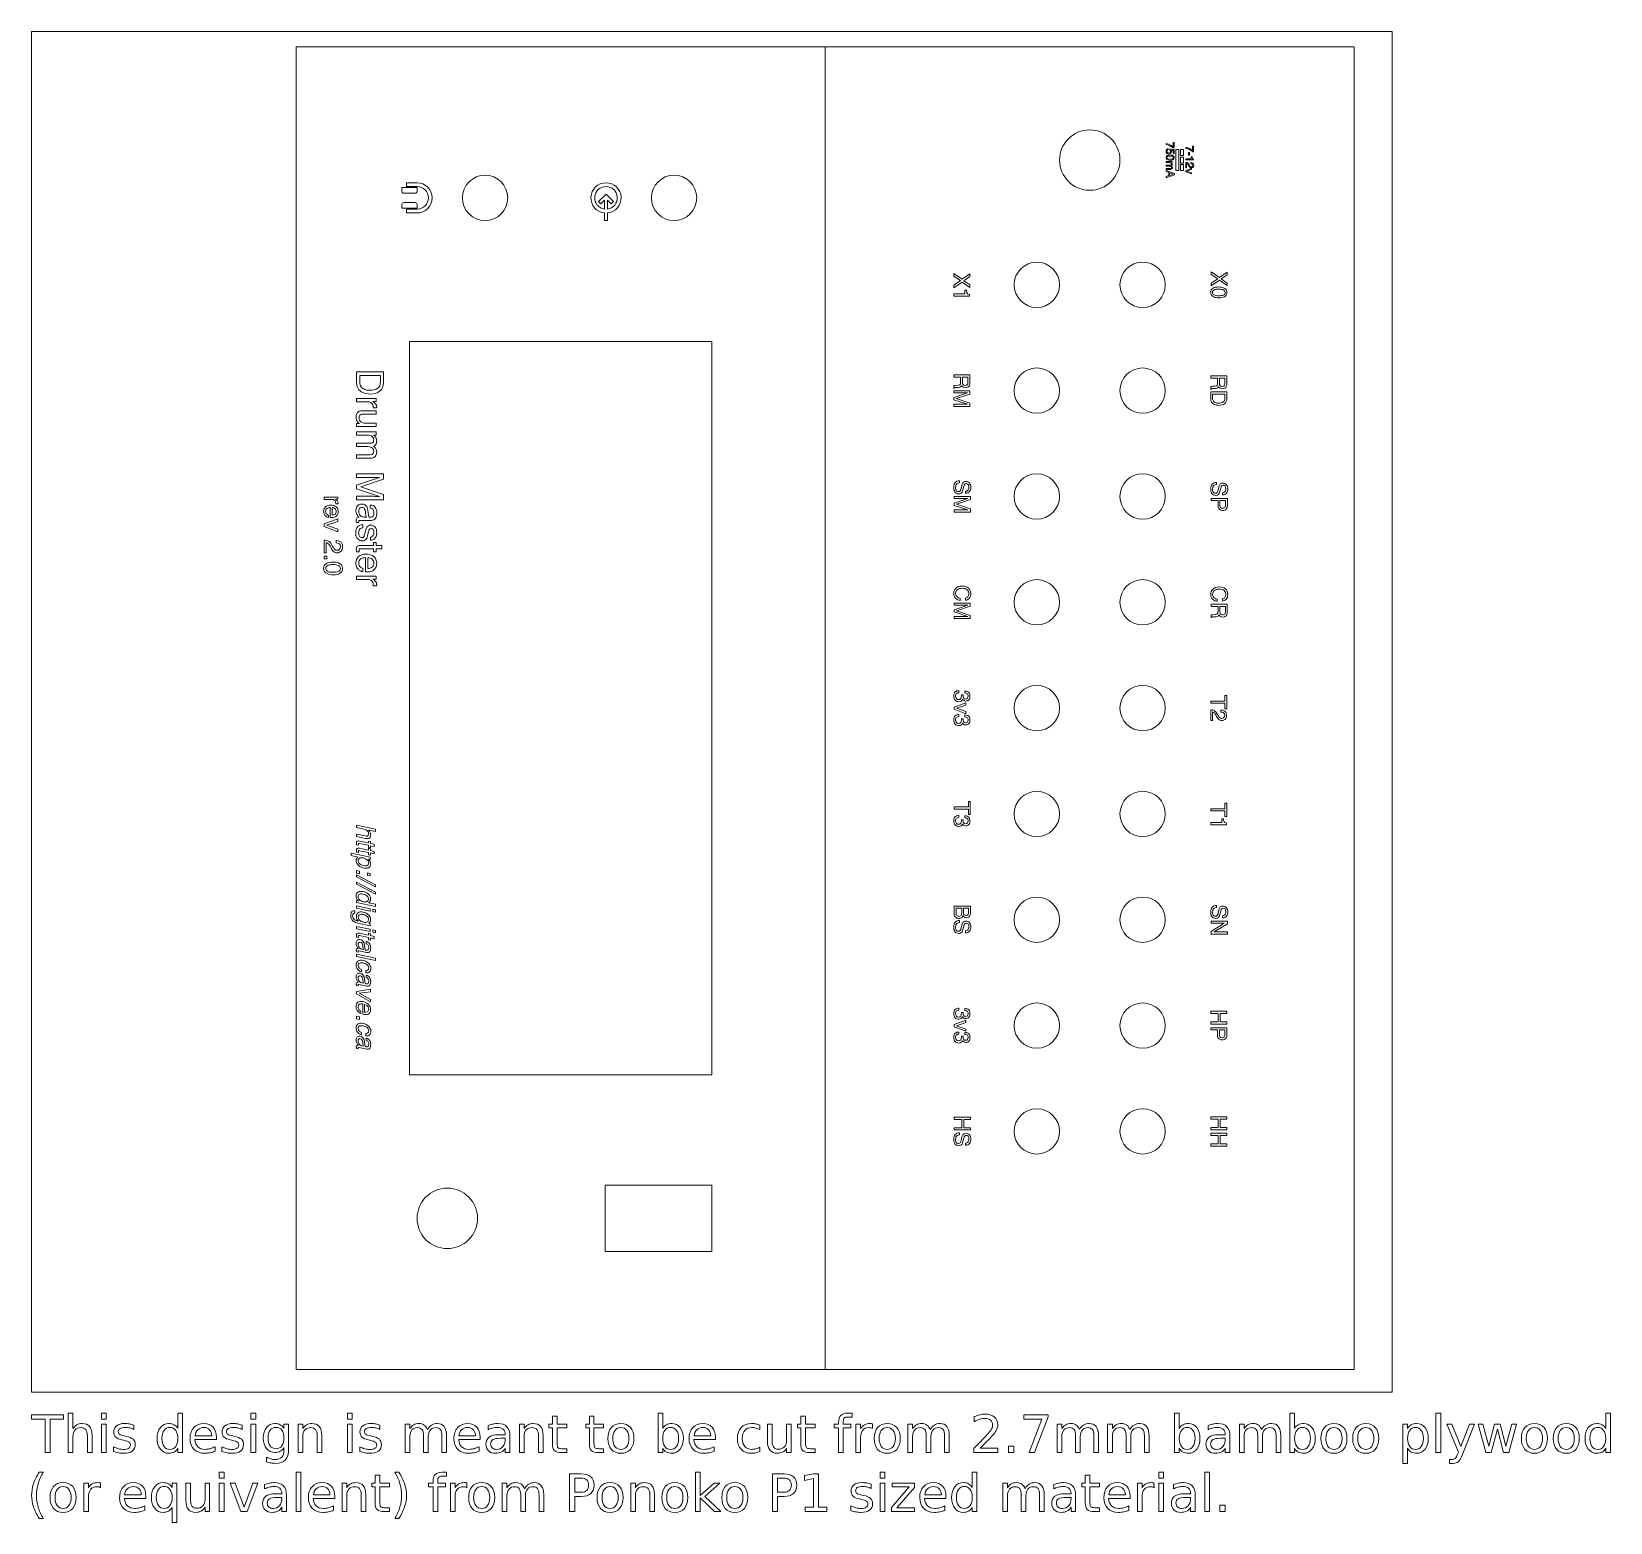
# Model space of a CAD drawing. Header units: millimetres. Extents: x 0 to 209, y -17 to 180.
import ezdxf

# ---------------------------------------------------------------- set-up
doc = ezdxf.new("R2010")
doc.units = ezdxf.units.MM
for name, color, linetype, lineweight, true_color in [('comments', 30, 'CONTINUOUS', 5, 0xf6921e), ('cutting', 5, 'CONTINUOUS', 5, 0x0000ff), ('engraving', 1, 'CONTINUOUS', 5, 0xff0000)]:
    doc.layers.add(name, color=color, linetype=linetype, lineweight=lineweight, true_color=true_color)

msp = doc.modelspace()

# ---------------------------------------------------------------- linework, layer by layer
at = {"layer": 'comments'}
for p, q in [((180, 180), (0, 180)), ((0, 180), (0, 0)), ((180, 0), (180, 180)), ((0, 0), (180, 0)), ((0, -2.98), (4.23, -2.98)), ((0, -3.55), (0, -2.98)), ((1.78, -3.55), (0, -3.55)), ((1.78, -7.98), (1.78, -3.55)), ((4.23, -3.55), (2.45, -3.55)), ((2.45, -3.55), (2.45, -7.98)), ((4.23, -2.98), (4.23, -3.55)), ((4.85, -7.98), (4.85, -2.77)), ((4.85, -2.77), (5.47, -2.77)), ((5.47, -2.77), (5.47, -4.82)), ((9.23, -2.77), (9.85, -2.77)), ((9.23, -3.55), (9.23, -2.77)), ((9.85, -3.55), (9.23, -3.55)), ((9.85, -2.77), (9.85, -3.55)), ((19.35, -4.8), (19.35, -2.77)), ((19.35, -2.77), (19.97, -2.77)), ((19.97, -2.77), (19.97, -7.98)), ((29.03, -2.77), (29.65, -2.77)), ((29.03, -3.55), (29.03, -2.77)), ((29.65, -3.55), (29.03, -3.55)), ((29.65, -2.77), (29.65, -3.55)), ((41.81, -2.77), (42.43, -2.77)), ((41.81, -3.55), (41.81, -2.77)), ((42.43, -3.55), (41.81, -3.55)), ((42.43, -2.77), (42.43, -3.55)), ((68.91, -4.23), (68.91, -3.17)), ((68.91, -3.17), (69.53, -3.17)), ((69.53, -3.17), (69.53, -4.23)), ((73.8, -4.23), (73.8, -3.17)), ((73.8, -3.17), (74.41, -3.17)), ((74.41, -3.17), (74.41, -4.23)), ((82.88, -7.98), (82.88, -2.77)), ((82.88, -2.77), (83.5, -2.77)), ((83.5, -2.77), (83.5, -4.8)), ((101.77, -4.23), (101.77, -3.17)), ((101.77, -3.17), (102.39, -3.17)), ((102.39, -3.17), (102.39, -4.23)), ((106.77, -4.23), (106.77, -3.97)), ((107.39, -3.9), (107.39, -4.23)), ((108.57, -3.29), (107.98, -3.29)), ((107.99, -2.77), (108.57, -2.77)), ((108.57, -2.77), (108.57, -3.29)), ((111.26, -4.18), (111.27, -4.81)), ((124.71, -3.91), (124.71, -3.23)), ((131.27, -2.98), (134.49, -2.98)), ((131.27, -3.55), (131.27, -2.98)), ((133.68, -3.55), (131.27, -3.55)), ((131.97, -7.98), (133.68, -3.55)), ((134.49, -3.27), (132.67, -7.98)), ((134.49, -2.98), (134.49, -3.27)), ((151.23, -7.98), (151.23, -2.77)), ((151.23, -2.77), (151.85, -2.77)), ((151.85, -2.77), (151.85, -4.8)), ((166.48, -7.98), (166.48, -2.77)), ((166.48, -2.77), (167.1, -2.77)), ((167.1, -2.77), (167.1, -4.8)), ((185.81, -2.77), (186.43, -2.77)), ((185.81, -7.98), (185.81, -2.77)), ((186.43, -2.77), (186.43, -7.98)), ((208.27, -4.8), (208.27, -2.77)), ((208.27, -2.77), (208.89, -2.77)), ((208.89, -2.77), (208.89, -7.98)), ((5.47, -5.86), (5.47, -7.98)), ((7.38, -7.98), (7.38, -5.74)), ((8, -5.72), (8, -7.98)), ((9.23, -4.23), (9.85, -4.23)), ((9.23, -7.98), (9.23, -4.23)), ((9.85, -4.23), (9.85, -7.98)), ((12.29, -5.79), (12.5, -5.84)), ((13.51, -4.34), (13.51, -4.93)), ((24.45, -6.26), (21.61, -6.26)), ((21.63, -5.78), (23.83, -5.77)), ((24.45, -5.96), (24.45, -6.26)), ((26.62, -5.79), (26.83, -5.84)), ((27.84, -4.34), (27.84, -4.93)), ((29.03, -4.23), (29.65, -4.23)), ((29.03, -7.98), (29.03, -4.23)), ((29.65, -4.23), (29.65, -7.98)), ((33.39, -4.8), (33.39, -4.23)), ((33.39, -4.23), (34, -4.23)), ((34, -4.23), (34, -7.52)), ((35.25, -7.98), (35.25, -4.23)), ((35.25, -4.23), (35.87, -4.23)), ((35.87, -4.23), (35.87, -4.82)), ((35.87, -5.86), (35.87, -7.98)), ((37.78, -7.98), (37.78, -5.74)), ((38.39, -5.72), (38.39, -7.98)), ((41.81, -4.23), (42.43, -4.23)), ((41.81, -7.98), (41.81, -4.23)), ((42.43, -4.23), (42.43, -7.98)), ((44.87, -5.79), (45.08, -5.84)), ((46.09, -4.34), (46.09, -4.93)), ((49.44, -7.98), (49.44, -4.23)), ((49.44, -4.23), (50.05, -4.23)), ((50.05, -4.23), (50.05, -4.82)), ((50.05, -5.86), (50.05, -7.98)), ((51.86, -7.98), (51.86, -5.74)), ((52.48, -5.86), (52.48, -7.98)), ((54.29, -7.98), (54.29, -5.74)), ((54.91, -5.72), (54.91, -7.98)), ((59.35, -6.26), (56.51, -6.26)), ((56.53, -5.78), (58.73, -5.77)), ((59.35, -5.96), (59.35, -6.26)), ((60.39, -4.97), (60.39, -4.4)), ((61.8, -5.62), (62.67, -5.62)), ((62.67, -6.1), (62.05, -6.1)), ((62.67, -5.62), (62.67, -5.56)), ((62.67, -6.24), (62.67, -6.1)), ((63.28, -5.84), (63.28, -7.98)), ((64.54, -7.98), (64.54, -4.23)), ((64.54, -4.23), (65.16, -4.23)), ((65.16, -4.23), (65.16, -4.82)), ((65.16, -5.86), (65.16, -7.98)), ((67.06, -7.98), (67.06, -5.74)), ((67.68, -5.72), (67.68, -7.98)), ((68.45, -4.71), (68.45, -4.23)), ((68.45, -4.23), (68.91, -4.23)), ((68.91, -4.71), (68.45, -4.71)), ((68.91, -6.75), (68.91, -4.71)), ((69.53, -4.23), (70.8, -4.23)), ((70.8, -4.71), (69.53, -4.71)), ((69.53, -4.71), (69.53, -6.75)), ((70.8, -4.23), (70.8, -4.71)), ((73.34, -4.71), (73.34, -4.23)), ((73.34, -4.23), (73.8, -4.23)), ((73.8, -4.71), (73.34, -4.71)), ((73.8, -6.75), (73.8, -4.71)), ((74.41, -4.23), (75.68, -4.23)), ((75.68, -4.71), (74.41, -4.71)), ((74.41, -4.71), (74.41, -6.75)), ((75.68, -4.23), (75.68, -4.71)), ((90.47, -6.26), (87.64, -6.26)), ((87.66, -5.78), (89.85, -5.77)), ((90.47, -5.96), (90.47, -6.26)), ((96.35, -4.38), (96.35, -4.95)), ((97.36, -6.5), (97.36, -4.23)), ((97.36, -4.23), (97.98, -4.23)), ((97.98, -4.23), (97.98, -6.48)), ((99.89, -6.36), (99.89, -4.23)), ((99.89, -4.23), (100.5, -4.23)), ((100.5, -4.23), (100.5, -7.98)), ((101.32, -4.71), (101.32, -4.23)), ((101.32, -4.23), (101.77, -4.23)), ((101.77, -4.71), (101.32, -4.71)), ((101.77, -6.75), (101.77, -4.71)), ((102.39, -4.23), (103.66, -4.23)), ((103.66, -4.71), (102.39, -4.71)), ((102.39, -4.71), (102.39, -6.75)), ((103.66, -4.23), (103.66, -4.71)), ((106.18, -4.71), (106.18, -4.23)), ((106.18, -4.23), (106.77, -4.23)), ((106.77, -4.71), (106.18, -4.71)), ((106.77, -7.98), (106.77, -4.71)), ((107.39, -4.23), (108.41, -4.23)), ((108.41, -4.71), (107.39, -4.71)), ((107.39, -4.71), (107.39, -7.98)), ((108.41, -4.23), (108.41, -4.71)), ((109.07, -7.98), (109.07, -4.23)), ((109.07, -4.23), (109.69, -4.23)), ((109.69, -4.23), (109.69, -4.82)), ((109.69, -6.01), (109.69, -7.98)), ((115.94, -7.98), (115.94, -4.23)), ((115.94, -4.23), (116.56, -4.23)), ((116.56, -4.23), (116.56, -4.82)), ((116.56, -5.86), (116.56, -7.98)), ((118.37, -7.98), (118.37, -5.74)), ((118.99, -5.86), (118.99, -7.98)), ((120.8, -7.98), (120.8, -5.74)), ((121.42, -5.72), (121.42, -7.98)), ((135.69, -7.98), (135.69, -4.23)), ((135.69, -4.23), (136.31, -4.23)), ((136.31, -4.23), (136.31, -4.82)), ((136.31, -5.86), (136.31, -7.98)), ((138.12, -7.98), (138.12, -5.74)), ((138.74, -5.86), (138.74, -7.98)), ((140.55, -7.98), (140.55, -5.74)), ((141.17, -5.72), (141.17, -7.98)), ((142.37, -7.98), (142.37, -4.23)), ((142.37, -4.23), (142.99, -4.23)), ((142.99, -4.23), (142.99, -4.82)), ((142.99, -5.86), (142.99, -7.98)), ((144.8, -7.98), (144.8, -5.74)), ((145.42, -5.86), (145.42, -7.98)), ((147.23, -7.98), (147.23, -5.74)), ((147.85, -5.72), (147.85, -7.98)), ((155.65, -4.97), (155.65, -4.4)), ((157.06, -5.62), (157.93, -5.62)), ((157.93, -6.1), (157.31, -6.1)), ((157.93, -5.62), (157.93, -5.56)), ((157.93, -6.24), (157.93, -6.1)), ((158.54, -5.84), (158.54, -7.98)), ((159.8, -7.98), (159.8, -4.23)), ((159.8, -4.23), (160.42, -4.23)), ((160.42, -4.23), (160.42, -4.82)), ((160.42, -5.86), (160.42, -7.98)), ((162.22, -7.98), (162.22, -5.74)), ((162.84, -5.86), (162.84, -7.98)), ((164.65, -7.98), (164.65, -5.74)), ((165.27, -5.72), (165.27, -7.98)), ((181.43, -9.41), (181.43, -4.23)), ((181.43, -4.23), (182.05, -4.23)), ((182.05, -4.23), (182.05, -4.8)), ((188.78, -7.92), (187.26, -4.23)), ((187.26, -4.23), (187.91, -4.23)), ((187.91, -4.23), (189.08, -7.17)), ((189.08, -7.17), (190.26, -4.23)), ((190.91, -4.23), (189.26, -8.33)), ((190.26, -4.23), (190.91, -4.23)), ((191.41, -4.23), (192.02, -4.23)), ((192.39, -7.98), (191.41, -4.23)), ((192.02, -4.23), (192.79, -7.16)), ((192.79, -7.16), (193.56, -4.23)), ((193.93, -4.91), (193.12, -7.98)), ((193.56, -4.23), (194.29, -4.23)), ((194.73, -7.98), (193.93, -4.91)), ((194.29, -4.23), (195.06, -7.16)), ((195.06, -7.16), (195.83, -4.23)), ((196.44, -4.23), (195.46, -7.98)), ((195.83, -4.23), (196.44, -4.23)), ((2.45, -7.98), (1.78, -7.98)), ((5.47, -7.98), (4.85, -7.98)), ((8, -7.98), (7.38, -7.98)), ((9.85, -7.98), (9.23, -7.98)), ((10.85, -7.85), (10.85, -7.21)), ((12.17, -6.35), (11.96, -6.3)), ((19.35, -7.98), (19.35, -7.42)), ((19.97, -7.98), (19.35, -7.98)), ((24.3, -7.21), (24.3, -7.79)), ((25.17, -7.85), (25.17, -7.21)), ((26.5, -6.35), (26.28, -6.3)), ((29.65, -7.98), (29.03, -7.98)), ((33.39, -7.63), (33.39, -7.32)), ((35.87, -7.98), (35.25, -7.98)), ((38.39, -7.98), (37.78, -7.98)), ((42.43, -7.98), (41.81, -7.98)), ((43.42, -7.85), (43.42, -7.21)), ((44.75, -6.35), (44.53, -6.3)), ((50.05, -7.98), (49.44, -7.98)), ((52.48, -7.98), (51.86, -7.98)), ((54.91, -7.98), (54.29, -7.98)), ((59.2, -7.21), (59.2, -7.79)), ((62.67, -7.98), (62.67, -7.41)), ((63.28, -7.98), (62.67, -7.98)), ((65.16, -7.98), (64.54, -7.98)), ((67.68, -7.98), (67.06, -7.98)), ((70.16, -7.47), (70.8, -7.47)), ((70.8, -7.98), (70.16, -7.98)), ((70.8, -7.47), (70.8, -7.98)), ((75.05, -7.47), (75.68, -7.47)), ((75.68, -7.98), (75.05, -7.98)), ((75.68, -7.47), (75.68, -7.98)), ((83.5, -7.98), (82.88, -7.98)), ((83.5, -7.42), (83.5, -7.98)), ((90.33, -7.21), (90.33, -7.79)), ((96.35, -7.27), (96.35, -7.84)), ((99.89, -7.98), (99.89, -7.41)), ((100.5, -7.98), (99.89, -7.98)), ((103.03, -7.47), (103.66, -7.47)), ((103.66, -7.98), (103.03, -7.98)), ((103.66, -7.47), (103.66, -7.98)), ((107.39, -7.98), (106.77, -7.98)), ((109.69, -7.98), (109.07, -7.98)), ((116.56, -7.98), (115.94, -7.98)), ((118.99, -7.98), (118.37, -7.98)), ((121.42, -7.98), (120.8, -7.98)), ((124.68, -7.98), (124.68, -7.41)), ((127.85, -7.98), (124.68, -7.98)), ((125.49, -7.41), (127.85, -7.41)), ((127.85, -7.41), (127.85, -7.98)), ((129.27, -7.13), (129.97, -7.13)), ((129.27, -7.98), (129.27, -7.13)), ((129.97, -7.98), (129.27, -7.98)), ((129.97, -7.13), (129.97, -7.98)), ((132.67, -7.98), (131.97, -7.98)), ((136.31, -7.98), (135.69, -7.98)), ((138.74, -7.98), (138.12, -7.98)), ((141.17, -7.98), (140.55, -7.98)), ((142.99, -7.98), (142.37, -7.98)), ((145.42, -7.98), (144.8, -7.98)), ((147.85, -7.98), (147.23, -7.98)), ((151.85, -7.98), (151.23, -7.98)), ((151.85, -7.42), (151.85, -7.98)), ((157.93, -7.98), (157.93, -7.41)), ((158.54, -7.98), (157.93, -7.98)), ((160.42, -7.98), (159.8, -7.98)), ((162.84, -7.98), (162.22, -7.98)), ((165.27, -7.98), (164.65, -7.98)), ((167.1, -7.98), (166.48, -7.98)), ((167.1, -7.42), (167.1, -7.98)), ((182.05, -7.42), (182.05, -9.41)), ((186.43, -7.98), (185.81, -7.98)), ((188.67, -8.21), (188.78, -7.92)), ((193.12, -7.98), (192.39, -7.98)), ((195.46, -7.98), (194.73, -7.98)), ((208.27, -7.98), (208.27, -7.42)), ((208.89, -7.98), (208.27, -7.98)), ((31.1, -9.21), (31.1, -8.61)), ((182.05, -9.41), (181.43, -9.41)), ((187.6, -9.41), (187.6, -8.9)), ((187.6, -8.9), (187.96, -8.9)), ((188.09, -9.41), (187.6, -9.41)), ((1, -10.6), (1.54, -10.6)), ((6.91, -15.8), (6.91, -12.05)), ((6.91, -12.05), (7.53, -12.05)), ((7.53, -12.05), (7.53, -12.63)), ((9.1, -11.99), (9.1, -12.63)), ((18.6, -12.62), (18.6, -12.05)), ((18.6, -12.05), (19.21, -12.05)), ((19.21, -12.05), (19.21, -17.23)), ((20.42, -14.32), (20.42, -12.05)), ((20.42, -12.05), (21.04, -12.05)), ((21.04, -12.05), (21.04, -14.3)), ((22.95, -14.18), (22.95, -12.05)), ((22.95, -12.05), (23.56, -12.05)), ((23.56, -12.05), (23.56, -15.8)), ((24.84, -10.59), (25.46, -10.59)), ((24.84, -11.37), (24.84, -10.59)), ((25.46, -11.37), (24.84, -11.37)), ((24.84, -12.05), (25.46, -12.05)), ((24.84, -15.8), (24.84, -12.05)), ((25.46, -10.59), (25.46, -11.37)), ((25.46, -12.05), (25.46, -15.8)), ((26.29, -12.05), (26.94, -12.05)), ((27.69, -15.8), (26.29, -12.05)), ((26.94, -12.05), (28.11, -15.2)), ((28.11, -15.2), (29.28, -12.05)), ((29.94, -12.05), (28.53, -15.8)), ((29.28, -12.05), (29.94, -12.05)), ((30.83, -12.79), (30.83, -12.22)), ((35.01, -10.59), (35.62, -10.59)), ((35.01, -15.8), (35.01, -10.59)), ((35.62, -10.59), (35.62, -15.8)), ((41.08, -15.8), (41.08, -12.05)), ((41.08, -12.05), (41.7, -12.05)), ((41.7, -12.05), (41.7, -12.63)), ((45, -12.53), (45, -12.05)), ((45, -12.05), (45.45, -12.05)), ((45.45, -12.53), (45, -12.53)), ((45.45, -12.05), (45.45, -10.98)), ((45.45, -10.98), (46.07, -10.98)), ((45.45, -14.56), (45.45, -12.53)), ((46.07, -10.98), (46.07, -12.05)), ((46.07, -12.05), (47.34, -12.05)), ((47.34, -12.53), (46.07, -12.53)), ((46.07, -12.53), (46.07, -14.56)), ((47.34, -12.05), (47.34, -12.53)), ((48.07, -10.6), (48.61, -10.6)), ((52.52, -12.53), (52.52, -12.05)), ((52.52, -12.05), (53.11, -12.05)), ((53.11, -12.53), (52.52, -12.53)), ((53.11, -12.05), (53.11, -11.79)), ((53.11, -15.8), (53.11, -12.53)), ((53.73, -11.72), (53.73, -12.05)), ((53.73, -12.05), (54.75, -12.05)), ((54.75, -12.53), (53.73, -12.53)), ((53.73, -12.53), (53.73, -15.8)), ((54.91, -11.1), (54.32, -11.1)), ((54.33, -10.59), (54.91, -10.59)), ((54.75, -12.05), (54.75, -12.53)), ((54.91, -10.59), (54.91, -11.1)), ((55.41, -15.8), (55.41, -12.05)), ((55.41, -12.05), (56.03, -12.05)), ((56.03, -12.05), (56.03, -12.63)), ((57.6, -11.99), (57.6, -12.63)), ((62.28, -15.8), (62.28, -12.05)), ((62.28, -12.05), (62.9, -12.05)), ((62.9, -12.05), (62.9, -12.63)), ((71.19, -10.8), (72.72, -10.8)), ((71.19, -15.8), (71.19, -10.8)), ((71.87, -11.36), (71.87, -13.23)), ((72.72, -11.36), (71.87, -11.36)), ((79.27, -15.8), (79.27, -12.05)), ((79.27, -12.05), (79.89, -12.05)), ((79.89, -12.05), (79.89, -12.63)), ((87.84, -10.59), (88.46, -10.59)), ((87.84, -15.8), (87.84, -10.59)), ((88.46, -10.59), (88.46, -13.67)), ((88.46, -13.67), (90.3, -12.05)), ((91.08, -12.05), (89.09, -13.8)), ((90.3, -12.05), (91.08, -12.05)), ((98.01, -10.8), (99.53, -10.8)), ((98.01, -15.8), (98.01, -10.8)), ((98.68, -11.36), (98.68, -13.23)), ((99.53, -11.36), (98.68, -11.36)), ((102.25, -11.04), (103.44, -10.8)), ((102.25, -11.66), (102.25, -11.04)), ((103.45, -11.42), (102.25, -11.66)), ((103.44, -10.8), (104.12, -10.8)), ((103.45, -15.23), (103.45, -11.42)), ((104.12, -10.8), (104.12, -15.23)), ((111.07, -12.16), (111.07, -12.74)), ((112.26, -10.59), (112.87, -10.59)), ((112.26, -11.37), (112.26, -10.59)), ((112.87, -11.37), (112.26, -11.37)), ((112.26, -12.05), (112.87, -12.05)), ((112.26, -15.8), (112.26, -12.05)), ((112.87, -10.59), (112.87, -11.37)), ((112.87, -12.05), (112.87, -15.8)), ((113.88, -12.05), (116.8, -12.05)), ((113.88, -12.54), (113.88, -12.05)), ((116.8, -12.05), (116.8, -12.61)), ((124.46, -12.62), (124.46, -10.59)), ((124.46, -10.59), (125.07, -10.59)), ((125.07, -10.59), (125.07, -15.8)), ((128.5, -15.8), (128.5, -12.05)), ((128.5, -12.05), (129.12, -12.05)), ((129.12, -12.05), (129.12, -12.63)), ((135.24, -12.79), (135.24, -12.22)), ((138.95, -12.53), (138.95, -12.05)), ((138.95, -12.05), (139.4, -12.05)), ((139.4, -12.53), (138.95, -12.53)), ((139.4, -12.05), (139.4, -10.98)), ((139.4, -10.98), (140.02, -10.98)), ((139.4, -14.56), (139.4, -12.53)), ((140.02, -10.98), (140.02, -12.05)), ((140.02, -12.05), (141.29, -12.05)), ((141.29, -12.53), (140.02, -12.53)), ((140.02, -12.53), (140.02, -14.56)), ((141.29, -12.05), (141.29, -12.53)), ((146.31, -15.8), (146.31, -12.05)), ((146.31, -12.05), (146.93, -12.05)), ((146.93, -12.05), (146.93, -12.63)), ((148.5, -11.99), (148.51, -12.63)), ((149.14, -10.59), (149.76, -10.59)), ((149.14, -11.37), (149.14, -10.59)), ((149.76, -11.37), (149.14, -11.37)), ((149.14, -12.05), (149.76, -12.05)), ((149.14, -15.8), (149.14, -12.05)), ((149.76, -10.59), (149.76, -11.37)), ((149.76, -12.05), (149.76, -15.8)), ((151.07, -12.79), (151.07, -12.22)), ((155.24, -10.59), (155.86, -10.59)), ((155.24, -15.8), (155.24, -10.59)), ((155.86, -10.59), (155.86, -15.8)), ((7.53, -13.82), (7.53, -15.8)), ((15.12, -14.07), (12.29, -14.07)), ((12.31, -13.59), (14.51, -13.59)), ((15.12, -13.77), (15.12, -14.07)), ((32.25, -13.43), (33.11, -13.43)), ((33.11, -13.91), (32.5, -13.91)), ((33.11, -13.43), (33.11, -13.37)), ((33.11, -14.05), (33.11, -13.91)), ((33.73, -13.66), (33.73, -15.8)), ((40.1, -14.07), (37.27, -14.07)), ((37.29, -13.59), (39.48, -13.59)), ((40.1, -13.77), (40.1, -14.07)), ((41.7, -13.68), (41.7, -15.8)), ((43.61, -15.8), (43.61, -13.56)), ((44.22, -13.54), (44.22, -15.8)), ((56.03, -13.82), (56.03, -15.8)), ((62.9, -13.68), (62.9, -15.8)), ((64.71, -15.8), (64.71, -13.56)), ((65.33, -13.68), (65.33, -15.8)), ((67.14, -15.8), (67.14, -13.56)), ((67.76, -13.54), (67.76, -15.8)), ((71.87, -13.23), (72.72, -13.23)), ((72.72, -13.79), (71.87, -13.79)), ((71.87, -13.79), (71.87, -15.8)), ((79.89, -13.68), (79.89, -15.8)), ((81.8, -15.8), (81.8, -13.56)), ((82.41, -13.54), (82.41, -15.8)), ((90.36, -15.8), (88.46, -13.97)), ((88.46, -13.97), (88.46, -15.8)), ((89.09, -13.8), (91.17, -15.8)), ((98.68, -13.23), (99.53, -13.23)), ((99.53, -13.79), (98.68, -13.79)), ((98.68, -13.79), (98.68, -15.8)), ((109.72, -14.17), (109.51, -14.12)), ((109.85, -13.61), (110.06, -13.65)), ((113.79, -15.24), (116.11, -12.54)), ((116.11, -12.54), (113.88, -12.54)), ((116.8, -12.61), (114.49, -15.31)), ((120.98, -14.07), (118.15, -14.07)), ((118.17, -13.59), (120.37, -13.59)), ((120.98, -13.77), (120.98, -14.07)), ((129.12, -13.68), (129.12, -15.8)), ((130.93, -15.8), (130.93, -13.56)), ((131.55, -13.68), (131.55, -15.8)), ((133.35, -15.8), (133.35, -13.56)), ((133.97, -13.54), (133.97, -15.8)), ((136.65, -13.43), (137.52, -13.43)), ((137.52, -13.91), (136.91, -13.91)), ((137.52, -13.43), (137.52, -13.37)), ((137.52, -14.05), (137.52, -13.91)), ((138.13, -13.66), (138.13, -15.8)), ((145.33, -14.07), (142.5, -14.07)), ((142.52, -13.59), (144.72, -13.59)), ((145.33, -13.77), (145.33, -14.07)), ((146.93, -13.82), (146.93, -15.8)), ((152.48, -13.43), (153.35, -13.43)), ((153.35, -13.91), (152.73, -13.91)), ((153.35, -13.43), (153.35, -13.37)), ((153.35, -14.05), (153.35, -13.91)), ((153.96, -13.66), (153.96, -15.8)), ((1.54, -16.7), (1, -16.7)), ((7.53, -15.8), (6.91, -15.8)), ((14.98, -15.03), (14.98, -15.61)), ((18.6, -17.23), (18.6, -15.24)), ((22.95, -15.8), (22.95, -15.22)), ((23.56, -15.8), (22.95, -15.8)), ((25.46, -15.8), (24.84, -15.8)), ((28.53, -15.8), (27.69, -15.8)), ((33.11, -15.8), (33.11, -15.23)), ((33.73, -15.8), (33.11, -15.8)), ((35.62, -15.8), (35.01, -15.8)), ((39.96, -15.03), (39.96, -15.61)), ((41.7, -15.8), (41.08, -15.8)), ((44.22, -15.8), (43.61, -15.8)), ((46.71, -15.28), (47.34, -15.28)), ((47.34, -15.8), (46.71, -15.8)), ((47.34, -15.28), (47.34, -15.8)), ((48.61, -16.7), (48.07, -16.7)), ((53.73, -15.8), (53.11, -15.8)), ((56.03, -15.8), (55.41, -15.8)), ((62.9, -15.8), (62.28, -15.8)), ((65.33, -15.8), (64.71, -15.8)), ((67.76, -15.8), (67.14, -15.8)), ((71.87, -15.8), (71.19, -15.8)), ((79.89, -15.8), (79.27, -15.8)), ((82.41, -15.8), (81.8, -15.8)), ((88.46, -15.8), (87.84, -15.8)), ((91.17, -15.8), (90.36, -15.8)), ((98.68, -15.8), (98.01, -15.8)), ((102.35, -15.23), (103.45, -15.23)), ((102.35, -15.8), (102.35, -15.23)), ((105.23, -15.8), (102.35, -15.8)), ((104.12, -15.23), (105.23, -15.23)), ((105.23, -15.23), (105.23, -15.8)), ((108.4, -15.66), (108.4, -15.03)), ((112.87, -15.8), (112.26, -15.8)), ((113.79, -15.8), (113.79, -15.24)), ((116.8, -15.8), (113.79, -15.8)), ((114.49, -15.31), (116.8, -15.31)), ((116.8, -15.31), (116.8, -15.8)), ((120.84, -15.03), (120.84, -15.61)), ((124.46, -15.8), (124.46, -15.24)), ((125.07, -15.8), (124.46, -15.8)), ((129.12, -15.8), (128.5, -15.8)), ((131.55, -15.8), (130.93, -15.8)), ((133.97, -15.8), (133.35, -15.8)), ((137.52, -15.8), (137.52, -15.23)), ((138.13, -15.8), (137.52, -15.8)), ((140.66, -15.28), (141.29, -15.28)), ((141.29, -15.8), (140.66, -15.8)), ((141.29, -15.28), (141.29, -15.8)), ((145.19, -15.03), (145.19, -15.61)), ((146.93, -15.8), (146.31, -15.8)), ((149.76, -15.8), (149.14, -15.8)), ((153.35, -15.8), (153.35, -15.23)), ((153.96, -15.8), (153.35, -15.8)), ((155.86, -15.8), (155.24, -15.8)), ((157.22, -14.95), (157.92, -14.95)), ((157.22, -15.8), (157.22, -14.95)), ((157.92, -15.8), (157.22, -15.8)), ((157.92, -14.95), (157.92, -15.8)), ((19.21, -17.23), (18.6, -17.23))]:
    msp.add_line(p, q, dxfattribs=at)
for points in [[(5.99, -4.31), (6.19, -4.2), (6.42, -4.14), (6.69, -4.14)], [(6.69, -4.14), (7.12, -4.14), (7.44, -4.28), (7.66, -4.54)], [(11.25, -4.43), (11.5, -4.24), (11.85, -4.14), (12.31, -4.14)], [(12.31, -4.14), (12.54, -4.14), (12.76, -4.16), (12.96, -4.19)], [(17.04, -4.69), (17.33, -4.32), (17.69, -4.14), (18.15, -4.14)], [(18.15, -4.14), (18.42, -4.14), (18.66, -4.2), (18.86, -4.31)], [(21.47, -4.68), (21.8, -4.32), (22.25, -4.14), (22.81, -4.14)], [(22.81, -4.14), (23.31, -4.14), (23.71, -4.31), (24.01, -4.63)], [(25.58, -4.43), (25.83, -4.24), (26.18, -4.14), (26.64, -4.14)], [(26.64, -4.14), (26.87, -4.14), (27.08, -4.16), (27.28, -4.19)], [(31.07, -4.67), (31.35, -4.32), (31.73, -4.14), (32.18, -4.14)], [(32.18, -4.14), (32.46, -4.14), (32.7, -4.2), (32.9, -4.31)], [(36.39, -4.31), (36.59, -4.2), (36.82, -4.14), (37.08, -4.14)], [(37.08, -4.14), (37.52, -4.14), (37.84, -4.28), (38.06, -4.54)], [(43.83, -4.43), (44.08, -4.24), (44.43, -4.14), (44.89, -4.14)], [(44.89, -4.14), (45.12, -4.14), (45.33, -4.16), (45.53, -4.19)], [(50.56, -4.31), (50.76, -4.2), (50.99, -4.14), (51.26, -4.14)], [(51.26, -4.14), (51.53, -4.14), (51.76, -4.21), (51.95, -4.35)], [(52.93, -4.34), (53.15, -4.21), (53.4, -4.14), (53.69, -4.14)], [(53.69, -4.14), (54.08, -4.14), (54.38, -4.28), (54.59, -4.55)], [(56.37, -4.68), (56.7, -4.32), (57.15, -4.14), (57.71, -4.14)], [(57.71, -4.14), (58.21, -4.14), (58.61, -4.31), (58.91, -4.63)], [(61.05, -4.21), (61.26, -4.16), (61.46, -4.14), (61.67, -4.14)], [(61.67, -4.14), (62.21, -4.14), (62.61, -4.28), (62.88, -4.57)], [(65.68, -4.31), (65.88, -4.2), (66.11, -4.14), (66.37, -4.14)], [(66.37, -4.14), (66.8, -4.14), (67.13, -4.28), (67.35, -4.54)], [(76.71, -4.67), (77.01, -4.32), (77.43, -4.14), (77.97, -4.14)], [(77.97, -4.14), (78.51, -4.14), (78.93, -4.32), (79.23, -4.67)], [(83.99, -4.31), (84.19, -4.2), (84.43, -4.14), (84.7, -4.14)], [(84.7, -4.14), (85.16, -4.14), (85.53, -4.32), (85.81, -4.69)], [(87.49, -4.68), (87.82, -4.32), (88.27, -4.14), (88.83, -4.14)], [(88.83, -4.14), (89.34, -4.14), (89.74, -4.31), (90.03, -4.63)], [(93.89, -4.67), (94.22, -4.32), (94.68, -4.14), (95.27, -4.14)], [(95.27, -4.14), (95.46, -4.14), (95.64, -4.16), (95.82, -4.2)], [(106.77, -3.97), (106.77, -3.56), (106.87, -3.25), (107.06, -3.06)], [(107.06, -3.06), (107.26, -2.87), (107.57, -2.77), (107.99, -2.77)], [(107.52, -3.42), (107.44, -3.51), (107.39, -3.67), (107.39, -3.9)], [(107.98, -3.29), (107.76, -3.29), (107.61, -3.33), (107.52, -3.42)], [(110.19, -4.31), (110.4, -4.2), (110.65, -4.14), (110.95, -4.14)], [(110.95, -4.14), (110.99, -4.14), (111.04, -4.15), (111.09, -4.15)], [(111.09, -4.15), (111.14, -4.16), (111.2, -4.17), (111.26, -4.18)], [(111.94, -4.67), (112.25, -4.32), (112.67, -4.14), (113.21, -4.14)], [(113.21, -4.14), (113.74, -4.14), (114.16, -4.32), (114.47, -4.67)], [(117.07, -4.31), (117.26, -4.2), (117.5, -4.14), (117.77, -4.14)], [(117.77, -4.14), (118.04, -4.14), (118.27, -4.21), (118.46, -4.35)], [(119.44, -4.34), (119.65, -4.21), (119.9, -4.14), (120.2, -4.14)], [(120.2, -4.14), (120.59, -4.14), (120.89, -4.28), (121.1, -4.55)], [(124.71, -3.23), (124.99, -3.12), (125.24, -3.03), (125.48, -2.98)], [(125.47, -3.57), (125.23, -3.65), (124.98, -3.76), (124.71, -3.91)], [(126.14, -3.46), (125.93, -3.46), (125.7, -3.5), (125.47, -3.57)], [(125.48, -2.98), (125.71, -2.92), (125.93, -2.89), (126.13, -2.89)], [(126.13, -2.89), (126.64, -2.89), (127.06, -3.02), (127.36, -3.28)], [(126.87, -3.72), (126.68, -3.55), (126.44, -3.46), (126.14, -3.46)], [(127.15, -4.36), (127.15, -4.1), (127.05, -3.88), (126.87, -3.72)], [(127.36, -3.28), (127.67, -3.54), (127.83, -3.89), (127.83, -4.32)], [(136.82, -4.31), (137.01, -4.2), (137.25, -4.14), (137.52, -4.14)], [(137.52, -4.14), (137.79, -4.14), (138.02, -4.21), (138.21, -4.35)], [(139.19, -4.34), (139.4, -4.21), (139.65, -4.14), (139.94, -4.14)], [(139.94, -4.14), (140.33, -4.14), (140.64, -4.28), (140.85, -4.55)], [(143.5, -4.31), (143.69, -4.2), (143.93, -4.14), (144.2, -4.14)], [(144.2, -4.14), (144.47, -4.14), (144.7, -4.21), (144.89, -4.35)], [(145.87, -4.34), (146.08, -4.21), (146.33, -4.14), (146.62, -4.14)], [(146.62, -4.14), (147.01, -4.14), (147.32, -4.28), (147.53, -4.55)], [(152.34, -4.31), (152.54, -4.2), (152.77, -4.14), (153.05, -4.14)], [(153.05, -4.14), (153.5, -4.14), (153.87, -4.32), (154.16, -4.69)], [(156.31, -4.21), (156.52, -4.16), (156.72, -4.14), (156.92, -4.14)], [(156.92, -4.14), (157.47, -4.14), (157.87, -4.28), (158.14, -4.57)], [(160.92, -4.31), (161.12, -4.2), (161.35, -4.14), (161.62, -4.14)], [(161.62, -4.14), (161.89, -4.14), (162.13, -4.21), (162.32, -4.35)], [(163.29, -4.34), (163.51, -4.21), (163.76, -4.14), (164.05, -4.14)], [(164.05, -4.14), (164.44, -4.14), (164.74, -4.28), (164.95, -4.55)], [(167.59, -4.31), (167.78, -4.2), (168.02, -4.14), (168.29, -4.14)], [(168.29, -4.14), (168.75, -4.14), (169.12, -4.32), (169.4, -4.69)], [(171.04, -4.67), (171.35, -4.32), (171.77, -4.14), (172.31, -4.14)], [(172.31, -4.14), (172.85, -4.14), (173.27, -4.32), (173.57, -4.67)], [(175.26, -4.67), (175.56, -4.32), (175.98, -4.14), (176.52, -4.14)], [(176.52, -4.14), (177.06, -4.14), (177.48, -4.32), (177.78, -4.67)], [(182.54, -4.31), (182.74, -4.2), (182.98, -4.14), (183.25, -4.14)], [(183.25, -4.14), (183.71, -4.14), (184.08, -4.32), (184.36, -4.69)], [(197.57, -4.67), (197.88, -4.32), (198.3, -4.14), (198.83, -4.14)], [(198.83, -4.14), (199.37, -4.14), (199.79, -4.32), (200.1, -4.67)], [(201.78, -4.67), (202.09, -4.32), (202.51, -4.14), (203.05, -4.14)], [(203.05, -4.14), (203.58, -4.14), (204, -4.32), (204.31, -4.67)], [(205.96, -4.69), (206.25, -4.32), (206.62, -4.14), (207.07, -4.14)], [(207.07, -4.14), (207.35, -4.14), (207.58, -4.2), (207.78, -4.31)], [(5.47, -4.82), (5.62, -4.59), (5.79, -4.42), (5.99, -4.31)], [(5.76, -5), (5.57, -5.21), (5.47, -5.5), (5.47, -5.86)], [(6.55, -4.68), (6.22, -4.68), (5.95, -4.79), (5.76, -5)], [(7.17, -4.94), (7.03, -4.77), (6.83, -4.68), (6.55, -4.68)], [(7.38, -5.74), (7.38, -5.39), (7.31, -5.12), (7.17, -4.94)], [(7.66, -4.54), (7.89, -4.81), (8, -5.2), (8, -5.72)], [(10.87, -5.25), (10.87, -4.9), (11, -4.62), (11.25, -4.43)], [(11.13, -5.93), (10.96, -5.77), (10.87, -5.54), (10.87, -5.25)], [(11.96, -6.3), (11.57, -6.22), (11.3, -6.1), (11.13, -5.93)], [(11.7, -4.8), (11.55, -4.89), (11.47, -5.03), (11.47, -5.22)], [(11.47, -5.22), (11.47, -5.36), (11.52, -5.48), (11.63, -5.56)], [(11.63, -5.56), (11.74, -5.64), (11.96, -5.72), (12.29, -5.79)], [(12.39, -4.66), (12.08, -4.66), (11.85, -4.71), (11.7, -4.8)], [(12.97, -4.73), (12.78, -4.68), (12.59, -4.66), (12.39, -4.66)], [(12.5, -5.84), (12.94, -5.93), (13.25, -6.06), (13.44, -6.23)], [(12.96, -4.19), (13.16, -4.23), (13.34, -4.28), (13.51, -4.34)], [(13.51, -4.93), (13.34, -4.84), (13.16, -4.77), (12.97, -4.73)], [(13.44, -6.23), (13.62, -6.41), (13.71, -6.64), (13.71, -6.95)], [(16.61, -6.11), (16.61, -5.52), (16.76, -5.05), (17.04, -4.69)], [(17.04, -7.54), (16.76, -7.18), (16.61, -6.7), (16.61, -6.11)], [(17.53, -5.05), (17.34, -5.3), (17.25, -5.66), (17.25, -6.11)], [(17.25, -6.11), (17.25, -6.57), (17.34, -6.92), (17.53, -7.18)], [(18.3, -4.66), (17.97, -4.66), (17.72, -4.79), (17.53, -5.05)], [(19.07, -5.05), (18.88, -4.79), (18.62, -4.66), (18.3, -4.66)], [(18.86, -4.31), (19.06, -4.41), (19.22, -4.58), (19.35, -4.8)], [(19.35, -6.11), (19.35, -5.66), (19.26, -5.3), (19.07, -5.05)], [(19.07, -7.18), (19.26, -6.92), (19.35, -6.57), (19.35, -6.11)], [(20.97, -6.15), (20.97, -5.53), (21.14, -5.05), (21.47, -4.68)], [(21.49, -7.56), (21.15, -7.21), (20.97, -6.74), (20.97, -6.15)], [(21.61, -6.26), (21.64, -6.68), (21.77, -7), (22, -7.23)], [(21.99, -4.96), (21.78, -5.15), (21.66, -5.43), (21.63, -5.78)], [(22.82, -4.67), (22.47, -4.67), (22.2, -4.76), (21.99, -4.96)], [(23.55, -4.97), (23.36, -4.77), (23.12, -4.67), (22.82, -4.67)], [(23.83, -5.77), (23.83, -5.44), (23.73, -5.17), (23.55, -4.97)], [(24.01, -4.63), (24.3, -4.96), (24.45, -5.4), (24.45, -5.96)], [(25.2, -5.25), (25.2, -4.9), (25.33, -4.62), (25.58, -4.43)], [(25.46, -5.93), (25.29, -5.77), (25.2, -5.54), (25.2, -5.25)], [(26.28, -6.3), (25.9, -6.22), (25.63, -6.1), (25.46, -5.93)], [(26.03, -4.8), (25.87, -4.89), (25.8, -5.03), (25.8, -5.22)], [(25.8, -5.22), (25.8, -5.36), (25.85, -5.48), (25.96, -5.56)], [(25.96, -5.56), (26.07, -5.64), (26.29, -5.72), (26.62, -5.79)], [(26.72, -4.66), (26.41, -4.66), (26.18, -4.71), (26.03, -4.8)], [(27.3, -4.73), (27.11, -4.68), (26.92, -4.66), (26.72, -4.66)], [(26.83, -5.84), (27.27, -5.93), (27.58, -6.06), (27.77, -6.23)], [(27.28, -4.19), (27.49, -4.23), (27.67, -4.28), (27.84, -4.34)], [(27.84, -4.93), (27.67, -4.84), (27.49, -4.77), (27.3, -4.73)], [(27.77, -6.23), (27.95, -6.41), (28.04, -6.64), (28.04, -6.95)], [(30.65, -6.07), (30.65, -5.49), (30.79, -5.02), (31.07, -4.67)], [(31.07, -7.46), (30.79, -7.11), (30.65, -6.64), (30.65, -6.07)], [(31.56, -5.03), (31.38, -5.27), (31.29, -5.62), (31.29, -6.07)], [(31.29, -6.07), (31.29, -6.51), (31.38, -6.85), (31.56, -7.1)], [(32.34, -4.66), (32.01, -4.66), (31.75, -4.78), (31.56, -5.03)], [(33.11, -5.03), (32.93, -4.78), (32.67, -4.66), (32.34, -4.66)], [(32.9, -4.31), (33.1, -4.42), (33.26, -4.58), (33.39, -4.8)], [(33.39, -6.07), (33.39, -5.62), (33.3, -5.27), (33.11, -5.03)], [(33.11, -7.1), (33.3, -6.85), (33.39, -6.51), (33.39, -6.07)], [(35.87, -4.82), (36.02, -4.59), (36.19, -4.42), (36.39, -4.31)], [(36.16, -5), (35.97, -5.21), (35.87, -5.5), (35.87, -5.86)], [(36.95, -4.68), (36.61, -4.68), (36.35, -4.79), (36.16, -5)], [(37.57, -4.94), (37.43, -4.77), (37.22, -4.68), (36.95, -4.68)], [(37.78, -5.74), (37.78, -5.39), (37.71, -5.12), (37.57, -4.94)], [(38.06, -4.54), (38.28, -4.81), (38.39, -5.2), (38.39, -5.72)], [(43.45, -5.25), (43.45, -4.9), (43.58, -4.62), (43.83, -4.43)], [(43.7, -5.93), (43.54, -5.77), (43.45, -5.54), (43.45, -5.25)], [(44.53, -6.3), (44.15, -6.22), (43.87, -6.1), (43.7, -5.93)], [(44.28, -4.8), (44.12, -4.89), (44.05, -5.03), (44.05, -5.22)], [(44.05, -5.22), (44.05, -5.36), (44.1, -5.48), (44.21, -5.56)], [(44.21, -5.56), (44.32, -5.64), (44.54, -5.72), (44.87, -5.79)], [(44.96, -4.66), (44.66, -4.66), (44.43, -4.71), (44.28, -4.8)], [(45.55, -4.73), (45.36, -4.68), (45.16, -4.66), (44.96, -4.66)], [(45.08, -5.84), (45.52, -5.93), (45.83, -6.06), (46.01, -6.23)], [(45.53, -4.19), (45.73, -4.23), (45.92, -4.28), (46.09, -4.34)], [(46.09, -4.93), (45.92, -4.84), (45.73, -4.77), (45.55, -4.73)], [(46.01, -6.23), (46.2, -6.41), (46.29, -6.64), (46.29, -6.95)], [(50.05, -4.82), (50.2, -4.59), (50.36, -4.42), (50.56, -4.31)], [(50.33, -5), (50.15, -5.21), (50.05, -5.5), (50.05, -5.86)], [(51.08, -4.68), (50.77, -4.68), (50.52, -4.79), (50.33, -5)], [(51.67, -4.94), (51.54, -4.77), (51.35, -4.68), (51.08, -4.68)], [(51.86, -5.74), (51.86, -5.38), (51.8, -5.11), (51.67, -4.94)], [(51.95, -4.35), (52.15, -4.49), (52.29, -4.69), (52.38, -4.95)], [(52.38, -4.95), (52.53, -4.68), (52.72, -4.47), (52.93, -4.34)], [(52.76, -5), (52.57, -5.21), (52.48, -5.5), (52.48, -5.86)], [(53.52, -4.68), (53.2, -4.68), (52.95, -4.79), (52.76, -5)], [(54.1, -4.94), (53.97, -4.77), (53.78, -4.68), (53.52, -4.68)], [(54.29, -5.74), (54.29, -5.38), (54.23, -5.11), (54.1, -4.94)], [(54.59, -4.55), (54.8, -4.83), (54.91, -5.22), (54.91, -5.72)], [(55.87, -6.15), (55.87, -5.53), (56.04, -5.05), (56.37, -4.68)], [(56.39, -7.56), (56.04, -7.21), (55.87, -6.74), (55.87, -6.15)], [(56.51, -6.26), (56.54, -6.68), (56.67, -7), (56.9, -7.23)], [(56.89, -4.96), (56.68, -5.15), (56.56, -5.43), (56.53, -5.78)], [(57.72, -4.67), (57.37, -4.67), (57.1, -4.76), (56.89, -4.96)], [(58.45, -4.97), (58.26, -4.77), (58.02, -4.67), (57.72, -4.67)], [(58.73, -5.77), (58.73, -5.44), (58.63, -5.17), (58.45, -4.97)], [(58.91, -4.63), (59.2, -4.96), (59.35, -5.4), (59.35, -5.96)], [(60.11, -6.89), (60.11, -6.47), (60.26, -6.15), (60.54, -5.94)], [(60.39, -4.4), (60.61, -4.32), (60.83, -4.25), (61.05, -4.21)], [(60.98, -4.74), (60.77, -4.79), (60.58, -4.87), (60.39, -4.97)], [(60.54, -5.94), (60.82, -5.72), (61.24, -5.62), (61.8, -5.62)], [(61.6, -4.67), (61.39, -4.67), (61.18, -4.69), (60.98, -4.74)], [(62.05, -6.1), (61.56, -6.1), (61.21, -6.16), (61.02, -6.27)], [(62.39, -4.9), (62.2, -4.74), (61.94, -4.67), (61.6, -4.67)], [(62.36, -7.2), (62.56, -6.96), (62.67, -6.64), (62.67, -6.24)], [(62.67, -5.56), (62.67, -5.27), (62.57, -5.05), (62.39, -4.9)], [(62.88, -4.57), (63.15, -4.85), (63.28, -5.27), (63.28, -5.84)], [(65.16, -4.82), (65.3, -4.59), (65.48, -4.42), (65.68, -4.31)], [(65.44, -5), (65.25, -5.21), (65.16, -5.5), (65.16, -5.86)], [(66.23, -4.68), (65.9, -4.68), (65.64, -4.79), (65.44, -5)], [(66.85, -4.94), (66.72, -4.77), (66.51, -4.68), (66.23, -4.68)], [(67.06, -5.74), (67.06, -5.39), (66.99, -5.12), (66.85, -4.94)], [(67.35, -4.54), (67.57, -4.81), (67.68, -5.2), (67.68, -5.72)], [(76.25, -6.11), (76.25, -5.5), (76.4, -5.01), (76.71, -4.67)], [(76.71, -7.56), (76.4, -7.21), (76.25, -6.73), (76.25, -6.11)], [(77.19, -5.05), (76.99, -5.31), (76.9, -5.66), (76.9, -6.11)], [(76.9, -6.11), (76.9, -6.56), (76.99, -6.91), (77.18, -7.17)], [(77.97, -4.67), (77.64, -4.67), (77.38, -4.79), (77.19, -5.05)], [(78.75, -5.06), (78.56, -4.8), (78.3, -4.67), (77.97, -4.67)], [(79.04, -6.11), (79.04, -5.67), (78.94, -5.32), (78.75, -5.06)], [(78.75, -7.17), (78.94, -6.91), (79.04, -6.56), (79.04, -6.11)], [(79.23, -4.67), (79.54, -5.01), (79.69, -5.5), (79.69, -6.11)], [(79.69, -6.11), (79.69, -6.73), (79.54, -7.21), (79.23, -7.56)], [(83.5, -4.8), (83.63, -4.58), (83.79, -4.41), (83.99, -4.31)], [(83.78, -5.05), (83.59, -5.3), (83.5, -5.66), (83.5, -6.11)], [(83.5, -6.11), (83.5, -6.57), (83.59, -6.92), (83.78, -7.18)], [(84.55, -4.66), (84.22, -4.66), (83.97, -4.79), (83.78, -5.05)], [(85.32, -5.05), (85.13, -4.79), (84.88, -4.66), (84.55, -4.66)], [(85.6, -6.11), (85.6, -5.66), (85.5, -5.3), (85.32, -5.05)], [(85.32, -7.18), (85.5, -6.92), (85.6, -6.57), (85.6, -6.11)], [(85.81, -4.69), (86.1, -5.05), (86.24, -5.52), (86.24, -6.11)], [(86.24, -6.11), (86.24, -6.7), (86.1, -7.18), (85.81, -7.54)], [(86.99, -6.15), (86.99, -5.53), (87.16, -5.05), (87.49, -4.68)], [(87.52, -7.56), (87.17, -7.21), (86.99, -6.74), (86.99, -6.15)], [(87.64, -6.26), (87.66, -6.68), (87.79, -7), (88.02, -7.23)], [(88.01, -4.96), (87.81, -5.15), (87.69, -5.43), (87.66, -5.78)], [(88.84, -4.67), (88.5, -4.67), (88.22, -4.76), (88.01, -4.96)], [(89.57, -4.97), (89.39, -4.77), (89.14, -4.67), (88.84, -4.67)], [(89.85, -5.77), (89.85, -5.44), (89.76, -5.17), (89.57, -4.97)], [(90.03, -4.63), (90.32, -4.96), (90.47, -5.4), (90.47, -5.96)], [(93.38, -6.11), (93.38, -5.5), (93.55, -5.02), (93.89, -4.67)], [(93.88, -7.55), (93.55, -7.19), (93.38, -6.72), (93.38, -6.11)], [(94.36, -5.05), (94.14, -5.3), (94.03, -5.65), (94.03, -6.11)], [(94.03, -6.11), (94.03, -6.57), (94.14, -6.93), (94.36, -7.18)], [(95.3, -4.67), (94.9, -4.67), (94.59, -4.79), (94.36, -5.05)], [(95.83, -4.74), (95.65, -4.69), (95.47, -4.67), (95.3, -4.67)], [(95.82, -4.2), (96.01, -4.24), (96.18, -4.3), (96.35, -4.38)], [(96.35, -4.95), (96.18, -4.86), (96, -4.79), (95.83, -4.74)], [(109.69, -4.82), (109.82, -4.59), (109.99, -4.42), (110.19, -4.31)], [(109.97, -5.03), (109.78, -5.26), (109.69, -5.58), (109.69, -6.01)], [(110.77, -4.69), (110.42, -4.69), (110.15, -4.81), (109.97, -5.03)], [(111.04, -4.72), (110.96, -4.7), (110.87, -4.69), (110.77, -4.69)], [(111.27, -4.81), (111.2, -4.77), (111.12, -4.74), (111.04, -4.72)], [(111.49, -6.11), (111.49, -5.5), (111.64, -5.01), (111.94, -4.67)], [(111.94, -7.56), (111.64, -7.21), (111.49, -6.73), (111.49, -6.11)], [(112.42, -5.05), (112.23, -5.31), (112.14, -5.66), (112.14, -6.11)], [(112.14, -6.11), (112.14, -6.56), (112.23, -6.91), (112.42, -7.17)], [(113.21, -4.67), (112.88, -4.67), (112.62, -4.79), (112.42, -5.05)], [(113.99, -5.06), (113.8, -4.8), (113.54, -4.67), (113.21, -4.67)], [(114.28, -6.11), (114.28, -5.67), (114.18, -5.32), (113.99, -5.06)], [(113.99, -7.17), (114.18, -6.91), (114.28, -6.56), (114.28, -6.11)], [(114.47, -4.67), (114.78, -5.01), (114.93, -5.5), (114.93, -6.11)], [(114.93, -6.11), (114.93, -6.73), (114.78, -7.21), (114.47, -7.56)], [(116.56, -4.82), (116.7, -4.59), (116.87, -4.42), (117.07, -4.31)], [(116.84, -5), (116.65, -5.21), (116.56, -5.5), (116.56, -5.86)], [(117.59, -4.68), (117.27, -4.68), (117.03, -4.79), (116.84, -5)], [(118.18, -4.94), (118.05, -4.77), (117.86, -4.68), (117.59, -4.68)], [(118.37, -5.74), (118.37, -5.38), (118.31, -5.11), (118.18, -4.94)], [(118.46, -4.35), (118.65, -4.49), (118.79, -4.69), (118.89, -4.95)], [(118.89, -4.95), (119.04, -4.68), (119.22, -4.47), (119.44, -4.34)], [(119.27, -5), (119.08, -5.21), (118.99, -5.5), (118.99, -5.86)], [(120.02, -4.68), (119.71, -4.68), (119.45, -4.79), (119.27, -5)], [(120.61, -4.94), (120.48, -4.77), (120.29, -4.68), (120.02, -4.68)], [(120.8, -5.74), (120.8, -5.38), (120.73, -5.11), (120.61, -4.94)], [(121.1, -4.55), (121.31, -4.83), (121.42, -5.22), (121.42, -5.72)], [(126.76, -6.12), (126.46, -6.43), (126.04, -6.86), (125.49, -7.41)], [(125.73, -6.35), (126.17, -5.9), (126.45, -5.61), (126.56, -5.48)], [(126.56, -5.48), (126.78, -5.24), (126.93, -5.03), (127.02, -4.86)], [(127.29, -5.56), (127.24, -5.62), (127.06, -5.81), (126.76, -6.12)], [(127.02, -4.86), (127.1, -4.69), (127.15, -4.53), (127.15, -4.36)], [(127.71, -4.91), (127.63, -5.09), (127.49, -5.31), (127.29, -5.56)], [(127.83, -4.32), (127.83, -4.53), (127.79, -4.72), (127.71, -4.91)], [(136.31, -4.82), (136.45, -4.59), (136.62, -4.42), (136.82, -4.31)], [(136.59, -5), (136.4, -5.21), (136.31, -5.5), (136.31, -5.86)], [(137.34, -4.68), (137.02, -4.68), (136.77, -4.79), (136.59, -5)], [(137.93, -4.94), (137.8, -4.77), (137.6, -4.68), (137.34, -4.68)], [(138.12, -5.74), (138.12, -5.38), (138.06, -5.11), (137.93, -4.94)], [(138.21, -4.35), (138.4, -4.49), (138.54, -4.69), (138.63, -4.95)], [(138.63, -4.95), (138.79, -4.68), (138.97, -4.47), (139.19, -4.34)], [(139.02, -5), (138.83, -5.21), (138.74, -5.5), (138.74, -5.86)], [(139.77, -4.68), (139.45, -4.68), (139.2, -4.79), (139.02, -5)], [(140.36, -4.94), (140.23, -4.77), (140.03, -4.68), (139.77, -4.68)], [(140.55, -5.74), (140.55, -5.38), (140.48, -5.11), (140.36, -4.94)], [(140.85, -4.55), (141.06, -4.83), (141.17, -5.22), (141.17, -5.72)], [(142.99, -4.82), (143.13, -4.59), (143.3, -4.42), (143.5, -4.31)], [(143.27, -5), (143.08, -5.21), (142.99, -5.5), (142.99, -5.86)], [(144.02, -4.68), (143.7, -4.68), (143.45, -4.79), (143.27, -5)], [(144.61, -4.94), (144.48, -4.77), (144.28, -4.68), (144.02, -4.68)], [(144.8, -5.74), (144.8, -5.38), (144.74, -5.11), (144.61, -4.94)], [(144.89, -4.35), (145.08, -4.49), (145.22, -4.69), (145.31, -4.95)], [(145.31, -4.95), (145.47, -4.68), (145.65, -4.47), (145.87, -4.34)], [(145.7, -5), (145.51, -5.21), (145.42, -5.5), (145.42, -5.86)], [(146.45, -4.68), (146.13, -4.68), (145.88, -4.79), (145.7, -5)], [(147.04, -4.94), (146.91, -4.77), (146.71, -4.68), (146.45, -4.68)], [(147.23, -5.74), (147.23, -5.38), (147.16, -5.11), (147.04, -4.94)], [(147.53, -4.55), (147.74, -4.83), (147.85, -5.22), (147.85, -5.72)], [(151.85, -4.8), (151.98, -4.58), (152.14, -4.41), (152.34, -4.31)], [(152.13, -5.05), (151.94, -5.3), (151.85, -5.66), (151.85, -6.11)], [(151.85, -6.11), (151.85, -6.57), (151.94, -6.92), (152.13, -7.18)], [(152.9, -4.66), (152.57, -4.66), (152.31, -4.79), (152.13, -5.05)], [(153.66, -5.05), (153.48, -4.79), (153.22, -4.66), (152.9, -4.66)], [(153.94, -6.11), (153.94, -5.66), (153.85, -5.3), (153.66, -5.05)], [(153.66, -7.18), (153.85, -6.92), (153.94, -6.57), (153.94, -6.11)], [(154.16, -4.69), (154.44, -5.05), (154.58, -5.52), (154.58, -6.11)], [(154.58, -6.11), (154.58, -6.7), (154.44, -7.18), (154.16, -7.54)], [(155.37, -6.89), (155.37, -6.47), (155.52, -6.15), (155.8, -5.94)], [(155.65, -4.4), (155.87, -4.32), (156.09, -4.25), (156.31, -4.21)], [(156.23, -4.74), (156.03, -4.79), (155.84, -4.87), (155.65, -4.97)], [(155.8, -5.94), (156.08, -5.72), (156.5, -5.62), (157.06, -5.62)], [(156.86, -4.67), (156.65, -4.67), (156.44, -4.69), (156.23, -4.74)], [(157.31, -6.1), (156.82, -6.1), (156.47, -6.16), (156.28, -6.27)], [(157.65, -4.9), (157.46, -4.74), (157.2, -4.67), (156.86, -4.67)], [(157.62, -7.2), (157.82, -6.96), (157.93, -6.64), (157.93, -6.24)], [(157.93, -5.56), (157.93, -5.27), (157.83, -5.05), (157.65, -4.9)], [(158.14, -4.57), (158.41, -4.85), (158.54, -5.27), (158.54, -5.84)], [(160.42, -4.82), (160.56, -4.59), (160.73, -4.42), (160.92, -4.31)], [(160.69, -5), (160.51, -5.21), (160.42, -5.5), (160.42, -5.86)], [(161.44, -4.68), (161.13, -4.68), (160.88, -4.79), (160.69, -5)], [(162.03, -4.94), (161.91, -4.77), (161.71, -4.68), (161.44, -4.68)], [(162.22, -5.74), (162.22, -5.38), (162.16, -5.11), (162.03, -4.94)], [(162.32, -4.35), (162.51, -4.49), (162.65, -4.69), (162.74, -4.95)], [(162.74, -4.95), (162.89, -4.68), (163.08, -4.47), (163.29, -4.34)], [(163.12, -5), (162.94, -5.21), (162.84, -5.5), (162.84, -5.86)], [(163.88, -4.68), (163.56, -4.68), (163.31, -4.79), (163.12, -5)], [(164.46, -4.94), (164.33, -4.77), (164.14, -4.68), (163.88, -4.68)], [(164.65, -5.74), (164.65, -5.38), (164.59, -5.11), (164.46, -4.94)], [(164.95, -4.55), (165.17, -4.83), (165.27, -5.22), (165.27, -5.72)], [(167.1, -4.8), (167.22, -4.58), (167.39, -4.41), (167.59, -4.31)], [(167.38, -5.05), (167.19, -5.3), (167.1, -5.66), (167.1, -6.11)], [(167.1, -6.11), (167.1, -6.57), (167.19, -6.92), (167.38, -7.18)], [(168.14, -4.66), (167.82, -4.66), (167.56, -4.79), (167.38, -5.05)], [(168.91, -5.05), (168.73, -4.79), (168.47, -4.66), (168.14, -4.66)], [(169.19, -6.11), (169.19, -5.66), (169.1, -5.3), (168.91, -5.05)], [(168.91, -7.18), (169.1, -6.92), (169.19, -6.57), (169.19, -6.11)], [(169.4, -4.69), (169.69, -5.05), (169.83, -5.52), (169.83, -6.11)], [(169.83, -6.11), (169.83, -6.7), (169.69, -7.18), (169.4, -7.54)], [(170.59, -6.11), (170.59, -5.5), (170.74, -5.01), (171.04, -4.67)], [(171.04, -7.56), (170.74, -7.21), (170.59, -6.73), (170.59, -6.11)], [(171.53, -5.05), (171.33, -5.31), (171.24, -5.66), (171.24, -6.11)], [(171.24, -6.11), (171.24, -6.56), (171.33, -6.91), (171.52, -7.17)], [(172.31, -4.67), (171.98, -4.67), (171.72, -4.79), (171.53, -5.05)], [(173.09, -5.06), (172.9, -4.8), (172.64, -4.67), (172.31, -4.67)], [(173.38, -6.11), (173.38, -5.67), (173.28, -5.32), (173.09, -5.06)], [(173.09, -7.17), (173.28, -6.91), (173.38, -6.56), (173.38, -6.11)], [(173.57, -4.67), (173.88, -5.01), (174.03, -5.5), (174.03, -6.11)], [(174.03, -6.11), (174.03, -6.73), (173.88, -7.21), (173.57, -7.56)], [(174.8, -6.11), (174.8, -5.5), (174.95, -5.01), (175.26, -4.67)], [(175.26, -7.56), (174.95, -7.21), (174.8, -6.73), (174.8, -6.11)], [(175.74, -5.05), (175.54, -5.31), (175.45, -5.66), (175.45, -6.11)], [(175.45, -6.11), (175.45, -6.56), (175.54, -6.91), (175.73, -7.17)], [(176.52, -4.67), (176.19, -4.67), (175.93, -4.79), (175.74, -5.05)], [(177.3, -5.06), (177.11, -4.8), (176.85, -4.67), (176.52, -4.67)], [(177.59, -6.11), (177.59, -5.67), (177.49, -5.32), (177.3, -5.06)], [(177.3, -7.17), (177.49, -6.91), (177.59, -6.56), (177.59, -6.11)], [(177.78, -4.67), (178.09, -5.01), (178.24, -5.5), (178.24, -6.11)], [(178.24, -6.11), (178.24, -6.73), (178.09, -7.21), (177.78, -7.56)], [(182.05, -4.8), (182.18, -4.58), (182.35, -4.41), (182.54, -4.31)], [(182.33, -5.05), (182.15, -5.3), (182.05, -5.66), (182.05, -6.11)], [(182.05, -6.11), (182.05, -6.57), (182.15, -6.92), (182.33, -7.18)], [(183.1, -4.66), (182.77, -4.66), (182.52, -4.79), (182.33, -5.05)], [(183.87, -5.05), (183.68, -4.79), (183.43, -4.66), (183.1, -4.66)], [(184.15, -6.11), (184.15, -5.66), (184.06, -5.3), (183.87, -5.05)], [(183.87, -7.18), (184.06, -6.92), (184.15, -6.57), (184.15, -6.11)], [(184.36, -4.69), (184.65, -5.05), (184.79, -5.52), (184.79, -6.11)], [(184.79, -6.11), (184.79, -6.7), (184.65, -7.18), (184.36, -7.54)], [(197.11, -6.11), (197.11, -5.5), (197.27, -5.01), (197.57, -4.67)], [(197.57, -7.56), (197.27, -7.21), (197.11, -6.73), (197.11, -6.11)], [(198.05, -5.05), (197.86, -5.31), (197.76, -5.66), (197.76, -6.11)], [(197.76, -6.11), (197.76, -6.56), (197.86, -6.91), (198.05, -7.17)], [(198.83, -4.67), (198.5, -4.67), (198.24, -4.79), (198.05, -5.05)], [(199.62, -5.06), (199.42, -4.8), (199.16, -4.67), (198.83, -4.67)], [(199.9, -6.11), (199.9, -5.67), (199.81, -5.32), (199.62, -5.06)], [(199.62, -7.17), (199.81, -6.91), (199.9, -6.56), (199.9, -6.11)], [(200.1, -4.67), (200.4, -5.01), (200.56, -5.5), (200.56, -6.11)], [(200.56, -6.11), (200.56, -6.73), (200.4, -7.21), (200.1, -7.56)], [(201.32, -6.11), (201.32, -5.5), (201.48, -5.01), (201.78, -4.67)], [(201.78, -7.56), (201.48, -7.21), (201.32, -6.73), (201.32, -6.11)], [(202.26, -5.05), (202.07, -5.31), (201.97, -5.66), (201.97, -6.11)], [(201.97, -6.11), (201.97, -6.56), (202.07, -6.91), (202.26, -7.17)], [(203.05, -4.67), (202.72, -4.67), (202.45, -4.79), (202.26, -5.05)], [(203.83, -5.06), (203.63, -4.8), (203.37, -4.67), (203.05, -4.67)], [(204.11, -6.11), (204.11, -5.67), (204.02, -5.32), (203.83, -5.06)], [(203.83, -7.17), (204.02, -6.91), (204.11, -6.56), (204.11, -6.11)], [(204.31, -4.67), (204.61, -5.01), (204.77, -5.5), (204.77, -6.11)], [(204.77, -6.11), (204.77, -6.73), (204.61, -7.21), (204.31, -7.56)], [(205.54, -6.11), (205.54, -5.52), (205.68, -5.05), (205.96, -4.69)], [(205.96, -7.54), (205.68, -7.18), (205.54, -6.7), (205.54, -6.11)], [(206.45, -5.05), (206.27, -5.3), (206.17, -5.66), (206.17, -6.11)], [(206.17, -6.11), (206.17, -6.57), (206.27, -6.92), (206.45, -7.18)], [(207.22, -4.66), (206.89, -4.66), (206.64, -4.79), (206.45, -5.05)], [(207.99, -5.05), (207.8, -4.79), (207.55, -4.66), (207.22, -4.66)], [(207.78, -4.31), (207.98, -4.41), (208.14, -4.58), (208.27, -4.8)], [(208.27, -6.11), (208.27, -5.66), (208.18, -5.3), (207.99, -5.05)], [(207.99, -7.18), (208.18, -6.92), (208.27, -6.57), (208.27, -6.11)], [(10.85, -7.21), (11.07, -7.33), (11.3, -7.42), (11.52, -7.48)], [(11.54, -8.02), (11.32, -7.98), (11.09, -7.92), (10.85, -7.85)], [(11.52, -7.48), (11.74, -7.54), (11.96, -7.57), (12.18, -7.57)], [(12.16, -8.08), (11.96, -8.08), (11.75, -8.06), (11.54, -8.02)], [(13.3, -7.78), (13.02, -7.98), (12.65, -8.08), (12.16, -8.08)], [(12.91, -6.61), (12.8, -6.52), (12.55, -6.44), (12.17, -6.35)], [(12.18, -7.57), (12.47, -7.57), (12.69, -7.52), (12.85, -7.42)], [(12.85, -7.42), (13, -7.32), (13.08, -7.18), (13.08, -7)], [(13.08, -7), (13.08, -6.83), (13.02, -6.7), (12.91, -6.61)], [(13.71, -6.95), (13.71, -7.3), (13.58, -7.57), (13.3, -7.78)], [(18.15, -8.08), (17.69, -8.08), (17.33, -7.9), (17.04, -7.54)], [(17.53, -7.18), (17.72, -7.44), (17.97, -7.57), (18.3, -7.57)], [(18.86, -7.92), (18.66, -8.03), (18.42, -8.08), (18.15, -8.08)], [(18.3, -7.57), (18.62, -7.57), (18.88, -7.44), (19.07, -7.18)], [(19.35, -7.42), (19.22, -7.65), (19.06, -7.81), (18.86, -7.92)], [(22.92, -8.08), (22.32, -8.08), (21.84, -7.91), (21.49, -7.56)], [(22, -7.23), (22.23, -7.45), (22.54, -7.56), (22.95, -7.56)], [(23.62, -8.01), (23.39, -8.06), (23.16, -8.08), (22.92, -8.08)], [(22.95, -7.56), (23.19, -7.56), (23.42, -7.53), (23.64, -7.47)], [(24.3, -7.79), (24.08, -7.89), (23.86, -7.96), (23.62, -8.01)], [(23.64, -7.47), (23.86, -7.41), (24.08, -7.33), (24.3, -7.21)], [(25.17, -7.21), (25.4, -7.33), (25.63, -7.42), (25.85, -7.48)], [(25.86, -8.02), (25.65, -7.98), (25.42, -7.92), (25.17, -7.85)], [(25.85, -7.48), (26.07, -7.54), (26.29, -7.57), (26.5, -7.57)], [(26.49, -8.08), (26.29, -8.08), (26.08, -8.06), (25.86, -8.02)], [(27.63, -7.78), (27.35, -7.98), (26.97, -8.08), (26.49, -8.08)], [(27.24, -6.61), (27.13, -6.52), (26.88, -6.44), (26.5, -6.35)], [(26.5, -7.57), (26.79, -7.57), (27.02, -7.52), (27.17, -7.42)], [(27.17, -7.42), (27.33, -7.32), (27.41, -7.18), (27.41, -7)], [(27.41, -7), (27.41, -6.83), (27.35, -6.7), (27.24, -6.61)], [(28.04, -6.95), (28.04, -7.3), (27.9, -7.57), (27.63, -7.78)], [(32.18, -7.98), (31.73, -7.98), (31.35, -7.81), (31.07, -7.46)], [(31.56, -7.1), (31.75, -7.35), (32.01, -7.47), (32.34, -7.47)], [(32.9, -7.82), (32.7, -7.93), (32.46, -7.98), (32.18, -7.98)], [(32.34, -7.47), (32.67, -7.47), (32.93, -7.35), (33.11, -7.1)], [(33.39, -7.32), (33.26, -7.55), (33.1, -7.71), (32.9, -7.82)], [(33.09, -8.59), (33.29, -8.37), (33.39, -8.06), (33.39, -7.63)], [(34, -7.52), (34, -8.16), (33.86, -8.63), (33.58, -8.94)], [(43.42, -7.21), (43.65, -7.33), (43.88, -7.42), (44.1, -7.48)], [(44.11, -8.02), (43.89, -7.98), (43.66, -7.92), (43.42, -7.85)], [(44.1, -7.48), (44.32, -7.54), (44.54, -7.57), (44.75, -7.57)], [(44.74, -8.08), (44.54, -8.08), (44.33, -8.06), (44.11, -8.02)], [(45.88, -7.78), (45.6, -7.98), (45.22, -8.08), (44.74, -8.08)], [(45.49, -6.61), (45.38, -6.52), (45.13, -6.44), (44.75, -6.35)], [(44.75, -7.57), (45.04, -7.57), (45.27, -7.52), (45.42, -7.42)], [(45.42, -7.42), (45.58, -7.32), (45.66, -7.18), (45.66, -7)], [(45.66, -7), (45.66, -6.83), (45.6, -6.7), (45.49, -6.61)], [(46.29, -6.95), (46.29, -7.3), (46.15, -7.57), (45.88, -7.78)], [(57.82, -8.08), (57.22, -8.08), (56.74, -7.91), (56.39, -7.56)], [(56.9, -7.23), (57.13, -7.45), (57.44, -7.56), (57.85, -7.56)], [(58.52, -8.01), (58.29, -8.06), (58.05, -8.08), (57.82, -8.08)], [(57.85, -7.56), (58.09, -7.56), (58.32, -7.53), (58.54, -7.47)], [(59.2, -7.79), (58.98, -7.89), (58.75, -7.96), (58.52, -8.01)], [(58.54, -7.47), (58.76, -7.41), (58.98, -7.33), (59.2, -7.21)], [(60.45, -7.76), (60.23, -7.54), (60.11, -7.25), (60.11, -6.89)], [(61.37, -8.08), (60.99, -8.08), (60.68, -7.97), (60.45, -7.76)], [(61.02, -6.27), (60.83, -6.38), (60.73, -6.58), (60.73, -6.85)], [(60.73, -6.85), (60.73, -7.07), (60.8, -7.24), (60.95, -7.37)], [(60.95, -7.37), (61.09, -7.5), (61.29, -7.57), (61.53, -7.57)], [(62.14, -7.92), (61.93, -8.03), (61.67, -8.08), (61.37, -8.08)], [(61.53, -7.57), (61.88, -7.57), (62.15, -7.45), (62.36, -7.2)], [(62.67, -7.41), (62.53, -7.64), (62.35, -7.81), (62.14, -7.92)], [(69.18, -7.72), (69, -7.54), (68.91, -7.22), (68.91, -6.75)], [(70.16, -7.98), (69.69, -7.98), (69.36, -7.9), (69.18, -7.72)], [(69.53, -6.75), (69.53, -7.05), (69.57, -7.25), (69.65, -7.34)], [(69.65, -7.34), (69.74, -7.43), (69.91, -7.47), (70.16, -7.47)], [(74.07, -7.72), (73.89, -7.54), (73.8, -7.22), (73.8, -6.75)], [(75.05, -7.98), (74.58, -7.98), (74.25, -7.9), (74.07, -7.72)], [(74.41, -6.75), (74.41, -7.05), (74.46, -7.25), (74.54, -7.34)], [(74.54, -7.34), (74.62, -7.43), (74.79, -7.47), (75.05, -7.47)], [(77.97, -8.08), (77.43, -8.08), (77.01, -7.91), (76.71, -7.56)], [(77.18, -7.17), (77.37, -7.43), (77.64, -7.56), (77.97, -7.56)], [(77.97, -7.56), (78.3, -7.56), (78.56, -7.43), (78.75, -7.17)], [(79.23, -7.56), (78.93, -7.91), (78.51, -8.08), (77.97, -8.08)], [(83.99, -7.92), (83.79, -7.81), (83.63, -7.65), (83.5, -7.42)], [(83.78, -7.18), (83.97, -7.44), (84.22, -7.57), (84.55, -7.57)], [(84.7, -8.08), (84.43, -8.08), (84.19, -8.03), (83.99, -7.92)], [(84.55, -7.57), (84.88, -7.57), (85.13, -7.44), (85.32, -7.18)], [(85.81, -7.54), (85.53, -7.9), (85.16, -8.08), (84.7, -8.08)], [(88.94, -8.08), (88.34, -8.08), (87.87, -7.91), (87.52, -7.56)], [(88.02, -7.23), (88.25, -7.45), (88.57, -7.56), (88.98, -7.56)], [(89.65, -8.01), (89.41, -8.06), (89.18, -8.08), (88.94, -8.08)], [(88.98, -7.56), (89.21, -7.56), (89.44, -7.53), (89.66, -7.47)], [(90.33, -7.79), (90.11, -7.89), (89.88, -7.96), (89.65, -8.01)], [(89.66, -7.47), (89.89, -7.41), (90.11, -7.33), (90.33, -7.21)], [(95.23, -8.08), (94.66, -8.08), (94.21, -7.9), (93.88, -7.55)], [(94.36, -7.18), (94.59, -7.43), (94.9, -7.56), (95.3, -7.56)], [(95.82, -8.02), (95.63, -8.06), (95.44, -8.08), (95.23, -8.08)], [(95.3, -7.56), (95.47, -7.56), (95.65, -7.54), (95.83, -7.49)], [(96.35, -7.84), (96.18, -7.92), (96, -7.98), (95.82, -8.02)], [(95.83, -7.49), (96, -7.44), (96.18, -7.37), (96.35, -7.27)], [(97.7, -7.68), (97.47, -7.41), (97.36, -7.02), (97.36, -6.5)], [(98.68, -8.08), (98.25, -8.08), (97.92, -7.95), (97.7, -7.68)], [(97.98, -6.48), (97.98, -6.84), (98.05, -7.1), (98.19, -7.28)], [(98.19, -7.28), (98.33, -7.46), (98.53, -7.55), (98.81, -7.55)], [(99.37, -7.92), (99.17, -8.03), (98.94, -8.08), (98.68, -8.08)], [(98.81, -7.55), (99.14, -7.55), (99.41, -7.44), (99.6, -7.23)], [(99.89, -7.41), (99.74, -7.64), (99.56, -7.81), (99.37, -7.92)], [(99.6, -7.23), (99.79, -7.02), (99.89, -6.73), (99.89, -6.36)], [(102.04, -7.72), (101.86, -7.54), (101.77, -7.22), (101.77, -6.75)], [(103.03, -7.98), (102.55, -7.98), (102.23, -7.9), (102.04, -7.72)], [(102.39, -6.75), (102.39, -7.05), (102.43, -7.25), (102.52, -7.34)], [(102.52, -7.34), (102.6, -7.43), (102.77, -7.47), (103.03, -7.47)], [(113.21, -8.08), (112.67, -8.08), (112.25, -7.91), (111.94, -7.56)], [(112.42, -7.17), (112.61, -7.43), (112.87, -7.56), (113.21, -7.56)], [(113.21, -7.56), (113.54, -7.56), (113.8, -7.43), (113.99, -7.17)], [(114.47, -7.56), (114.16, -7.91), (113.74, -8.08), (113.21, -8.08)], [(124.68, -7.41), (124.94, -7.15), (125.29, -6.79), (125.73, -6.35)], [(152.34, -7.92), (152.14, -7.81), (151.98, -7.65), (151.85, -7.42)], [(152.13, -7.18), (152.31, -7.44), (152.57, -7.57), (152.9, -7.57)], [(153.05, -8.08), (152.77, -8.08), (152.54, -8.03), (152.34, -7.92)], [(152.9, -7.57), (153.22, -7.57), (153.48, -7.44), (153.66, -7.18)], [(154.16, -7.54), (153.87, -7.9), (153.5, -8.08), (153.05, -8.08)], [(155.71, -7.76), (155.49, -7.54), (155.37, -7.25), (155.37, -6.89)], [(156.63, -8.08), (156.25, -8.08), (155.94, -7.97), (155.71, -7.76)], [(156.28, -6.27), (156.09, -6.38), (155.99, -6.58), (155.99, -6.85)], [(155.99, -6.85), (155.99, -7.07), (156.06, -7.24), (156.21, -7.37)], [(156.21, -7.37), (156.35, -7.5), (156.55, -7.57), (156.79, -7.57)], [(157.4, -7.92), (157.19, -8.03), (156.93, -8.08), (156.63, -8.08)], [(156.79, -7.57), (157.14, -7.57), (157.41, -7.45), (157.62, -7.2)], [(157.93, -7.41), (157.79, -7.64), (157.61, -7.81), (157.4, -7.92)], [(167.59, -7.92), (167.39, -7.81), (167.22, -7.65), (167.1, -7.42)], [(167.38, -7.18), (167.56, -7.44), (167.82, -7.57), (168.14, -7.57)], [(168.29, -8.08), (168.02, -8.08), (167.78, -8.03), (167.59, -7.92)], [(168.14, -7.57), (168.47, -7.57), (168.73, -7.44), (168.91, -7.18)], [(169.4, -7.54), (169.12, -7.9), (168.75, -8.08), (168.29, -8.08)], [(172.31, -8.08), (171.77, -8.08), (171.35, -7.91), (171.04, -7.56)], [(171.52, -7.17), (171.71, -7.43), (171.98, -7.56), (172.31, -7.56)], [(172.31, -7.56), (172.64, -7.56), (172.9, -7.43), (173.09, -7.17)], [(173.57, -7.56), (173.27, -7.91), (172.85, -8.08), (172.31, -8.08)], [(176.52, -8.08), (175.98, -8.08), (175.56, -7.91), (175.26, -7.56)], [(175.73, -7.17), (175.93, -7.43), (176.19, -7.56), (176.52, -7.56)], [(176.52, -7.56), (176.85, -7.56), (177.11, -7.43), (177.3, -7.17)], [(177.78, -7.56), (177.48, -7.91), (177.06, -8.08), (176.52, -8.08)], [(182.54, -7.92), (182.35, -7.81), (182.18, -7.65), (182.05, -7.42)], [(182.33, -7.18), (182.52, -7.44), (182.77, -7.57), (183.1, -7.57)], [(183.25, -8.08), (182.98, -8.08), (182.74, -8.03), (182.54, -7.92)], [(183.1, -7.57), (183.43, -7.57), (183.68, -7.44), (183.87, -7.18)], [(184.36, -7.54), (184.08, -7.9), (183.71, -8.08), (183.25, -8.08)], [(188.35, -8.77), (188.45, -8.69), (188.55, -8.5), (188.67, -8.21)], [(189.26, -8.33), (189.09, -8.78), (188.92, -9.07), (188.75, -9.21)], [(198.83, -8.08), (198.3, -8.08), (197.88, -7.91), (197.57, -7.56)], [(198.05, -7.17), (198.24, -7.43), (198.5, -7.56), (198.83, -7.56)], [(198.83, -7.56), (199.16, -7.56), (199.42, -7.43), (199.62, -7.17)], [(200.1, -7.56), (199.79, -7.91), (199.37, -8.08), (198.83, -8.08)], [(203.05, -8.08), (202.51, -8.08), (202.09, -7.91), (201.78, -7.56)], [(202.26, -7.17), (202.45, -7.43), (202.71, -7.56), (203.05, -7.56)], [(203.05, -7.56), (203.37, -7.56), (203.63, -7.43), (203.83, -7.17)], [(204.31, -7.56), (204, -7.91), (203.58, -8.08), (203.05, -8.08)], [(207.07, -8.08), (206.62, -8.08), (206.25, -7.9), (205.96, -7.54)], [(206.45, -7.18), (206.64, -7.44), (206.89, -7.57), (207.22, -7.57)], [(207.78, -7.92), (207.58, -8.03), (207.35, -8.08), (207.07, -8.08)], [(207.22, -7.57), (207.55, -7.57), (207.8, -7.44), (207.99, -7.18)], [(208.27, -7.42), (208.14, -7.65), (207.98, -7.81), (207.78, -7.92)], [(31.1, -8.61), (31.28, -8.71), (31.46, -8.78), (31.64, -8.83)], [(31.66, -9.36), (31.47, -9.33), (31.28, -9.28), (31.1, -9.21)], [(31.64, -8.83), (31.82, -8.88), (32, -8.9), (32.18, -8.9)], [(32.28, -9.41), (32.06, -9.41), (31.85, -9.39), (31.66, -9.36)], [(32.18, -8.9), (32.58, -8.9), (32.89, -8.8), (33.09, -8.59)], [(33.58, -8.94), (33.29, -9.26), (32.86, -9.41), (32.28, -9.41)], [(187.96, -8.9), (188.13, -8.9), (188.26, -8.85), (188.35, -8.77)], [(188.75, -9.21), (188.59, -9.34), (188.37, -9.41), (188.09, -9.41)], [(0, -13.65), (0, -13.15), (0.08, -12.65), (0.25, -12.14)], [(0.25, -12.14), (0.41, -11.64), (0.66, -11.12), (1, -10.6)], [(0.87, -12.12), (0.73, -12.62), (0.65, -13.13), (0.65, -13.65)], [(1.54, -10.6), (1.24, -11.11), (1.02, -11.62), (0.87, -12.12)], [(2.45, -13.93), (2.45, -13.31), (2.6, -12.83), (2.91, -12.48)], [(2.91, -12.48), (3.21, -12.13), (3.63, -11.96), (4.17, -11.96)], [(4.17, -12.48), (3.84, -12.48), (3.58, -12.61), (3.39, -12.87)], [(4.17, -11.96), (4.71, -11.96), (5.13, -12.13), (5.44, -12.48)], [(4.95, -12.87), (4.76, -12.61), (4.5, -12.48), (4.17, -12.48)], [(5.44, -12.48), (5.74, -12.83), (5.89, -13.31), (5.89, -13.93)], [(7.53, -12.63), (7.66, -12.4), (7.82, -12.24), (8.03, -12.12)], [(8.61, -12.51), (8.26, -12.51), (7.99, -12.62), (7.81, -12.85)], [(8.03, -12.12), (8.24, -12.01), (8.49, -11.96), (8.79, -11.96)], [(8.88, -12.54), (8.8, -12.52), (8.71, -12.51), (8.61, -12.51)], [(8.79, -11.96), (8.83, -11.96), (8.88, -11.96), (8.93, -11.97)], [(8.93, -11.97), (8.98, -11.97), (9.04, -11.98), (9.1, -11.99)], [(11.65, -13.96), (11.65, -13.35), (11.81, -12.86), (12.15, -12.5)], [(12.15, -12.5), (12.48, -12.14), (12.92, -11.96), (13.49, -11.96)], [(13.49, -12.48), (13.15, -12.48), (12.87, -12.58), (12.67, -12.77)], [(13.49, -11.96), (13.99, -11.96), (14.39, -12.12), (14.68, -12.45)], [(14.23, -12.78), (14.04, -12.58), (13.8, -12.48), (13.49, -12.48)], [(14.68, -12.45), (14.98, -12.77), (15.12, -13.21), (15.12, -13.77)], [(15.86, -13.93), (15.86, -13.34), (16, -12.86), (16.29, -12.5)], [(16.29, -12.5), (16.57, -12.14), (16.94, -11.96), (17.39, -11.96)], [(17.54, -12.47), (17.22, -12.47), (16.96, -12.6), (16.78, -12.86)], [(17.39, -11.96), (17.67, -11.96), (17.91, -12.01), (18.1, -12.12)], [(18.31, -12.86), (18.13, -12.6), (17.87, -12.47), (17.54, -12.47)], [(18.1, -12.12), (18.3, -12.23), (18.47, -12.4), (18.6, -12.62)], [(30.83, -12.22), (31.06, -12.13), (31.28, -12.07), (31.49, -12.02)], [(32.05, -12.48), (31.83, -12.48), (31.62, -12.51), (31.42, -12.56)], [(31.49, -12.02), (31.7, -11.98), (31.91, -11.96), (32.11, -11.96)], [(32.83, -12.71), (32.65, -12.56), (32.38, -12.48), (32.05, -12.48)], [(32.11, -11.96), (32.65, -11.96), (33.06, -12.1), (33.33, -12.38)], [(33.33, -12.38), (33.59, -12.66), (33.73, -13.09), (33.73, -13.66)], [(36.62, -13.96), (36.62, -13.35), (36.79, -12.86), (37.12, -12.5)], [(37.12, -12.5), (37.45, -12.14), (37.9, -11.96), (38.46, -11.96)], [(38.47, -12.48), (38.13, -12.48), (37.85, -12.58), (37.64, -12.77)], [(38.46, -11.96), (38.97, -11.96), (39.37, -12.12), (39.66, -12.45)], [(39.2, -12.78), (39.02, -12.58), (38.77, -12.48), (38.47, -12.48)], [(39.66, -12.45), (39.95, -12.77), (40.1, -13.21), (40.1, -13.77)], [(41.7, -12.63), (41.85, -12.41), (42.02, -12.24), (42.22, -12.13)], [(42.77, -12.5), (42.44, -12.5), (42.18, -12.6), (41.99, -12.81)], [(42.22, -12.13), (42.42, -12.01), (42.65, -11.96), (42.91, -11.96)], [(43.4, -12.76), (43.26, -12.58), (43.05, -12.5), (42.77, -12.5)], [(42.91, -11.96), (43.34, -11.96), (43.67, -12.09), (43.89, -12.36)], [(43.89, -12.36), (44.11, -12.63), (44.22, -13.02), (44.22, -13.54)], [(48.74, -12.12), (48.59, -11.62), (48.37, -11.11), (48.07, -10.6)], [(48.61, -10.6), (48.94, -11.12), (49.2, -11.64), (49.36, -12.14)], [(48.96, -13.65), (48.96, -13.13), (48.88, -12.62), (48.74, -12.12)], [(49.36, -12.14), (49.53, -12.65), (49.61, -13.15), (49.61, -13.65)], [(53.11, -11.79), (53.11, -11.37), (53.21, -11.07), (53.4, -10.88)], [(53.4, -10.88), (53.6, -10.68), (53.91, -10.59), (54.33, -10.59)], [(53.86, -11.24), (53.77, -11.33), (53.73, -11.49), (53.73, -11.72)], [(54.32, -11.1), (54.1, -11.1), (53.95, -11.15), (53.86, -11.24)], [(56.03, -12.63), (56.16, -12.4), (56.33, -12.24), (56.53, -12.12)], [(57.11, -12.51), (56.76, -12.51), (56.49, -12.62), (56.31, -12.85)], [(56.53, -12.12), (56.74, -12.01), (56.99, -11.96), (57.29, -11.96)], [(57.38, -12.54), (57.3, -12.52), (57.21, -12.51), (57.11, -12.51)], [(57.29, -11.96), (57.33, -11.96), (57.38, -11.96), (57.43, -11.97)], [(57.43, -11.97), (57.48, -11.97), (57.54, -11.98), (57.6, -11.99)], [(57.83, -13.93), (57.83, -13.31), (57.98, -12.83), (58.28, -12.48)], [(58.28, -12.48), (58.59, -12.13), (59.01, -11.96), (59.55, -11.96)], [(59.55, -12.48), (59.22, -12.48), (58.96, -12.61), (58.76, -12.87)], [(59.55, -11.96), (60.08, -11.96), (60.5, -12.13), (60.81, -12.48)], [(60.33, -12.87), (60.14, -12.61), (59.88, -12.48), (59.55, -12.48)], [(60.81, -12.48), (61.12, -12.83), (61.27, -13.31), (61.27, -13.93)], [(62.9, -12.63), (63.04, -12.4), (63.21, -12.23), (63.41, -12.12)], [(63.93, -12.5), (63.61, -12.5), (63.36, -12.6), (63.18, -12.82)], [(63.41, -12.12), (63.6, -12.01), (63.84, -11.96), (64.11, -11.96)], [(64.52, -12.75), (64.39, -12.58), (64.19, -12.5), (63.93, -12.5)], [(64.11, -11.96), (64.38, -11.96), (64.61, -12.03), (64.8, -12.17)], [(64.8, -12.17), (64.99, -12.3), (65.13, -12.51), (65.23, -12.77)], [(65.23, -12.77), (65.38, -12.49), (65.56, -12.29), (65.78, -12.16)], [(66.36, -12.5), (66.04, -12.5), (65.79, -12.6), (65.61, -12.81)], [(65.78, -12.16), (65.99, -12.02), (66.24, -11.96), (66.53, -11.96)], [(66.95, -12.76), (66.82, -12.58), (66.62, -12.5), (66.36, -12.5)], [(66.53, -11.96), (66.93, -11.96), (67.23, -12.1), (67.44, -12.37)], [(67.44, -12.37), (67.65, -12.64), (67.76, -13.03), (67.76, -13.54)], [(72.72, -10.8), (73.28, -10.8), (73.7, -10.93), (73.99, -11.18)], [(73.45, -11.6), (73.27, -11.44), (73.03, -11.36), (72.72, -11.36)], [(73.7, -12.29), (73.7, -11.99), (73.62, -11.76), (73.45, -11.6)], [(73.45, -12.99), (73.62, -12.83), (73.7, -12.6), (73.7, -12.29)], [(73.99, -11.18), (74.27, -11.43), (74.42, -11.8), (74.42, -12.29)], [(74.42, -12.29), (74.42, -12.79), (74.27, -13.16), (73.99, -13.41)], [(74.82, -13.93), (74.82, -13.31), (74.97, -12.83), (75.27, -12.48)], [(75.27, -12.48), (75.58, -12.13), (76, -11.96), (76.54, -11.96)], [(76.54, -12.48), (76.21, -12.48), (75.95, -12.61), (75.75, -12.87)], [(76.54, -11.96), (77.07, -11.96), (77.49, -12.13), (77.8, -12.48)], [(77.32, -12.87), (77.13, -12.61), (76.87, -12.48), (76.54, -12.48)], [(77.8, -12.48), (78.11, -12.83), (78.26, -13.31), (78.26, -13.93)], [(79.89, -12.63), (80.04, -12.41), (80.21, -12.24), (80.41, -12.13)], [(80.97, -12.5), (80.63, -12.5), (80.37, -12.6), (80.18, -12.81)], [(80.41, -12.13), (80.61, -12.01), (80.84, -11.96), (81.1, -11.96)], [(81.59, -12.76), (81.45, -12.58), (81.24, -12.5), (80.97, -12.5)], [(81.1, -11.96), (81.53, -11.96), (81.86, -12.09), (82.08, -12.36)], [(82.08, -12.36), (82.3, -12.63), (82.41, -13.02), (82.41, -13.54)], [(83.38, -13.93), (83.38, -13.31), (83.54, -12.83), (83.84, -12.48)], [(83.84, -12.48), (84.14, -12.13), (84.57, -11.96), (85.1, -11.96)], [(85.1, -12.48), (84.77, -12.48), (84.51, -12.61), (84.32, -12.87)], [(85.1, -11.96), (85.64, -11.96), (86.06, -12.13), (86.37, -12.48)], [(85.88, -12.87), (85.69, -12.61), (85.43, -12.48), (85.1, -12.48)], [(86.37, -12.48), (86.67, -12.83), (86.83, -13.31), (86.83, -13.93)], [(91.32, -13.93), (91.32, -13.31), (91.47, -12.83), (91.78, -12.48)], [(91.78, -12.48), (92.08, -12.13), (92.5, -11.96), (93.04, -11.96)], [(93.04, -12.48), (92.71, -12.48), (92.45, -12.61), (92.26, -12.87)], [(93.04, -11.96), (93.58, -11.96), (94, -12.13), (94.31, -12.48)], [(93.82, -12.87), (93.63, -12.61), (93.37, -12.48), (93.04, -12.48)], [(94.31, -12.48), (94.61, -12.83), (94.76, -13.31), (94.76, -13.93)], [(99.53, -10.8), (100.09, -10.8), (100.52, -10.93), (100.8, -11.18)], [(100.26, -11.6), (100.09, -11.44), (99.85, -11.36), (99.53, -11.36)], [(100.52, -12.29), (100.52, -11.99), (100.43, -11.76), (100.26, -11.6)], [(100.26, -12.99), (100.43, -12.83), (100.52, -12.6), (100.52, -12.29)], [(100.8, -11.18), (101.09, -11.43), (101.23, -11.8), (101.23, -12.29)], [(101.23, -12.29), (101.23, -12.79), (101.09, -13.16), (100.8, -13.41)], [(108.43, -13.06), (108.43, -12.71), (108.55, -12.44), (108.8, -12.25)], [(108.8, -12.25), (109.05, -12.05), (109.41, -11.96), (109.87, -11.96)], [(109.94, -12.47), (109.64, -12.47), (109.41, -12.52), (109.25, -12.62)], [(109.87, -11.96), (110.1, -11.96), (110.31, -11.98), (110.51, -12.01)], [(110.52, -12.54), (110.34, -12.5), (110.14, -12.47), (109.94, -12.47)], [(110.51, -12.01), (110.71, -12.04), (110.9, -12.09), (111.07, -12.16)], [(117.51, -13.96), (117.51, -13.35), (117.67, -12.86), (118.01, -12.5)], [(118.01, -12.5), (118.34, -12.14), (118.78, -11.96), (119.35, -11.96)], [(119.35, -12.48), (119.01, -12.48), (118.73, -12.58), (118.53, -12.77)], [(119.35, -11.96), (119.85, -11.96), (120.25, -12.12), (120.54, -12.45)], [(120.09, -12.78), (119.9, -12.58), (119.66, -12.48), (119.35, -12.48)], [(120.54, -12.45), (120.84, -12.77), (120.98, -13.21), (120.98, -13.77)], [(121.72, -13.93), (121.72, -13.34), (121.86, -12.86), (122.15, -12.5)], [(122.15, -12.5), (122.43, -12.14), (122.8, -11.96), (123.25, -11.96)], [(123.4, -12.47), (123.08, -12.47), (122.82, -12.6), (122.64, -12.86)], [(123.25, -11.96), (123.53, -11.96), (123.77, -12.01), (123.96, -12.12)], [(124.17, -12.86), (123.99, -12.6), (123.73, -12.47), (123.4, -12.47)], [(123.96, -12.12), (124.16, -12.23), (124.33, -12.4), (124.46, -12.62)], [(129.12, -12.63), (129.26, -12.4), (129.43, -12.23), (129.62, -12.12)], [(130.15, -12.5), (129.83, -12.5), (129.58, -12.6), (129.4, -12.82)], [(129.62, -12.12), (129.82, -12.01), (130.05, -11.96), (130.32, -11.96)], [(130.74, -12.75), (130.61, -12.58), (130.41, -12.5), (130.15, -12.5)], [(130.32, -11.96), (130.6, -11.96), (130.83, -12.03), (131.02, -12.17)], [(131.02, -12.17), (131.21, -12.3), (131.35, -12.51), (131.44, -12.77)], [(131.44, -12.77), (131.6, -12.49), (131.78, -12.29), (131.99, -12.16)], [(132.58, -12.5), (132.26, -12.5), (132.01, -12.6), (131.82, -12.81)], [(131.99, -12.16), (132.21, -12.02), (132.46, -11.96), (132.75, -11.96)], [(133.16, -12.76), (133.04, -12.58), (132.84, -12.5), (132.58, -12.5)], [(132.75, -11.96), (133.14, -11.96), (133.44, -12.1), (133.66, -12.37)], [(133.66, -12.37), (133.87, -12.64), (133.97, -13.03), (133.97, -13.54)], [(135.24, -12.22), (135.47, -12.13), (135.69, -12.07), (135.9, -12.02)], [(136.45, -12.48), (136.24, -12.48), (136.03, -12.51), (135.83, -12.56)], [(135.9, -12.02), (136.11, -11.98), (136.32, -11.96), (136.52, -11.96)], [(137.24, -12.71), (137.05, -12.56), (136.79, -12.48), (136.45, -12.48)], [(136.52, -11.96), (137.06, -11.96), (137.47, -12.1), (137.73, -12.38)], [(137.73, -12.38), (138, -12.66), (138.13, -13.09), (138.13, -13.66)], [(141.86, -13.96), (141.86, -13.35), (142.02, -12.86), (142.35, -12.5)], [(142.35, -12.5), (142.68, -12.14), (143.13, -11.96), (143.69, -11.96)], [(143.7, -12.48), (143.36, -12.48), (143.08, -12.58), (142.88, -12.77)], [(143.69, -11.96), (144.2, -11.96), (144.6, -12.12), (144.89, -12.45)], [(144.43, -12.78), (144.25, -12.58), (144, -12.48), (143.7, -12.48)], [(144.89, -12.45), (145.18, -12.77), (145.33, -13.21), (145.33, -13.77)], [(146.93, -12.63), (147.06, -12.4), (147.23, -12.24), (147.44, -12.12)], [(148.01, -12.51), (147.66, -12.51), (147.4, -12.62), (147.21, -12.85)], [(147.44, -12.12), (147.64, -12.01), (147.9, -11.96), (148.19, -11.96)], [(148.28, -12.54), (148.2, -12.52), (148.11, -12.51), (148.01, -12.51)], [(148.19, -11.96), (148.24, -11.96), (148.28, -11.96), (148.33, -11.97)], [(148.33, -11.97), (148.39, -11.97), (148.44, -11.98), (148.5, -11.99)], [(151.07, -12.22), (151.3, -12.13), (151.51, -12.07), (151.73, -12.02)], [(152.28, -12.48), (152.07, -12.48), (151.86, -12.51), (151.66, -12.56)], [(151.73, -12.02), (151.94, -11.98), (152.14, -11.96), (152.35, -11.96)], [(153.07, -12.71), (152.88, -12.56), (152.62, -12.48), (152.28, -12.48)], [(152.35, -11.96), (152.89, -11.96), (153.29, -12.1), (153.56, -12.38)], [(153.56, -12.38), (153.83, -12.66), (153.96, -13.09), (153.96, -13.66)], [(0.25, -15.16), (0.08, -14.65), (0, -14.15), (0, -13.65)], [(0.65, -13.65), (0.65, -14.16), (0.73, -14.67), (0.87, -15.18)], [(2.91, -15.37), (2.6, -15.02), (2.45, -14.54), (2.45, -13.93)], [(3.39, -12.87), (3.2, -13.13), (3.1, -13.48), (3.1, -13.93)], [(3.1, -13.93), (3.1, -14.38), (3.2, -14.73), (3.39, -14.99)], [(5.24, -13.93), (5.24, -13.48), (5.15, -13.13), (4.95, -12.87)], [(4.95, -14.99), (5.15, -14.73), (5.24, -14.37), (5.24, -13.93)], [(5.89, -13.93), (5.89, -14.54), (5.74, -15.02), (5.44, -15.37)], [(7.81, -12.85), (7.62, -13.07), (7.53, -13.4), (7.53, -13.82)], [(9.1, -12.63), (9.03, -12.59), (8.96, -12.56), (8.88, -12.54)], [(12.17, -15.37), (11.82, -15.03), (11.65, -14.56), (11.65, -13.96)], [(12.29, -14.07), (12.32, -14.5), (12.45, -14.82), (12.67, -15.04)], [(12.67, -12.77), (12.46, -12.97), (12.34, -13.24), (12.31, -13.59)], [(14.51, -13.59), (14.5, -13.25), (14.41, -12.98), (14.23, -12.78)], [(16.29, -15.35), (16, -14.99), (15.86, -14.52), (15.86, -13.93)], [(16.78, -12.86), (16.59, -13.12), (16.5, -13.48), (16.5, -13.93)], [(16.5, -13.93), (16.5, -14.38), (16.59, -14.74), (16.78, -15)], [(18.6, -13.93), (18.6, -13.48), (18.5, -13.12), (18.31, -12.86)], [(18.31, -15), (18.5, -14.74), (18.6, -14.38), (18.6, -13.93)], [(20.75, -15.5), (20.53, -15.23), (20.42, -14.84), (20.42, -14.32)], [(21.04, -14.3), (21.04, -14.65), (21.11, -14.92), (21.24, -15.1)], [(22.66, -15.04), (22.85, -14.83), (22.95, -14.54), (22.95, -14.18)], [(30.56, -14.71), (30.56, -14.29), (30.7, -13.97), (30.98, -13.75)], [(31.42, -12.56), (31.22, -12.61), (31.02, -12.69), (30.83, -12.79)], [(30.98, -13.75), (31.27, -13.54), (31.69, -13.43), (32.25, -13.43)], [(31.46, -14.09), (31.27, -14.2), (31.18, -14.39), (31.18, -14.67)], [(32.5, -13.91), (32, -13.91), (31.66, -13.97), (31.46, -14.09)], [(32.8, -15.02), (33.01, -14.78), (33.11, -14.45), (33.11, -14.05)], [(33.11, -13.37), (33.11, -13.09), (33.02, -12.87), (32.83, -12.71)], [(37.15, -15.37), (36.8, -15.03), (36.62, -14.56), (36.62, -13.96)], [(37.27, -14.07), (37.29, -14.5), (37.42, -14.82), (37.65, -15.04)], [(37.64, -12.77), (37.44, -12.97), (37.32, -13.24), (37.29, -13.59)], [(39.48, -13.59), (39.48, -13.25), (39.39, -12.98), (39.2, -12.78)], [(41.99, -12.81), (41.8, -13.03), (41.7, -13.31), (41.7, -13.68)], [(43.61, -13.56), (43.61, -13.2), (43.54, -12.94), (43.4, -12.76)], [(45.72, -15.53), (45.54, -15.36), (45.45, -15.03), (45.45, -14.56)], [(46.07, -14.56), (46.07, -14.87), (46.11, -15.07), (46.19, -15.15)], [(48.74, -15.18), (48.88, -14.67), (48.96, -14.16), (48.96, -13.65)], [(49.61, -13.65), (49.61, -14.15), (49.53, -14.65), (49.36, -15.16)], [(56.31, -12.85), (56.12, -13.07), (56.03, -13.4), (56.03, -13.82)], [(57.6, -12.63), (57.54, -12.59), (57.46, -12.56), (57.38, -12.54)], [(58.28, -15.37), (57.98, -15.02), (57.83, -14.54), (57.83, -13.93)], [(58.76, -12.87), (58.57, -13.13), (58.48, -13.48), (58.48, -13.93)], [(58.48, -13.93), (58.48, -14.38), (58.57, -14.73), (58.76, -14.99)], [(60.62, -13.93), (60.62, -13.48), (60.52, -13.13), (60.33, -12.87)], [(60.33, -14.99), (60.52, -14.73), (60.62, -14.37), (60.62, -13.93)], [(61.27, -13.93), (61.27, -14.54), (61.12, -15.02), (60.81, -15.37)], [(63.18, -12.82), (62.99, -13.03), (62.9, -13.32), (62.9, -13.68)], [(64.71, -13.56), (64.71, -13.19), (64.65, -12.93), (64.52, -12.75)], [(65.61, -12.81), (65.42, -13.03), (65.33, -13.31), (65.33, -13.68)], [(67.14, -13.56), (67.14, -13.2), (67.07, -12.93), (66.95, -12.76)], [(72.72, -13.23), (73.03, -13.23), (73.27, -13.15), (73.45, -12.99)], [(73.99, -13.41), (73.7, -13.66), (73.28, -13.79), (72.72, -13.79)], [(75.27, -15.37), (74.97, -15.02), (74.82, -14.54), (74.82, -13.93)], [(75.75, -12.87), (75.56, -13.13), (75.47, -13.48), (75.47, -13.93)], [(75.47, -13.93), (75.47, -14.38), (75.56, -14.73), (75.75, -14.99)], [(77.61, -13.93), (77.61, -13.48), (77.51, -13.13), (77.32, -12.87)], [(77.32, -14.99), (77.51, -14.73), (77.61, -14.37), (77.61, -13.93)], [(78.26, -13.93), (78.26, -14.54), (78.11, -15.02), (77.8, -15.37)], [(80.18, -12.81), (79.99, -13.03), (79.89, -13.31), (79.89, -13.68)], [(81.8, -13.56), (81.8, -13.2), (81.73, -12.94), (81.59, -12.76)], [(83.84, -15.37), (83.54, -15.02), (83.38, -14.54), (83.38, -13.93)], [(84.32, -12.87), (84.13, -13.13), (84.03, -13.48), (84.03, -13.93)], [(84.03, -13.93), (84.03, -14.38), (84.13, -14.73), (84.32, -14.99)], [(86.17, -13.93), (86.17, -13.48), (86.08, -13.13), (85.88, -12.87)], [(85.88, -14.99), (86.08, -14.73), (86.17, -14.37), (86.17, -13.93)], [(86.83, -13.93), (86.83, -14.54), (86.67, -15.02), (86.37, -15.37)], [(91.78, -15.37), (91.47, -15.02), (91.32, -14.54), (91.32, -13.93)], [(92.26, -12.87), (92.07, -13.13), (91.97, -13.48), (91.97, -13.93)], [(91.97, -13.93), (91.97, -14.38), (92.07, -14.73), (92.26, -14.99)], [(94.11, -13.93), (94.11, -13.48), (94.02, -13.13), (93.82, -12.87)], [(93.82, -14.99), (94.02, -14.73), (94.11, -14.37), (94.11, -13.93)], [(94.76, -13.93), (94.76, -14.54), (94.61, -15.02), (94.31, -15.37)], [(99.53, -13.23), (99.85, -13.23), (100.09, -13.15), (100.26, -12.99)], [(100.8, -13.41), (100.52, -13.66), (100.09, -13.79), (99.53, -13.79)], [(108.68, -13.75), (108.51, -13.58), (108.43, -13.35), (108.43, -13.06)], [(109.51, -14.12), (109.13, -14.04), (108.85, -13.92), (108.68, -13.75)], [(109.25, -12.62), (109.1, -12.71), (109.02, -12.85), (109.02, -13.04)], [(109.02, -13.04), (109.02, -13.18), (109.08, -13.29), (109.19, -13.37)], [(109.19, -13.37), (109.3, -13.46), (109.52, -13.53), (109.85, -13.61)], [(110.47, -14.43), (110.35, -14.34), (110.11, -14.25), (109.72, -14.17)], [(110.06, -13.65), (110.5, -13.75), (110.81, -13.88), (110.99, -14.05)], [(110.64, -14.81), (110.64, -14.65), (110.58, -14.52), (110.47, -14.43)], [(111.07, -12.74), (110.89, -12.65), (110.71, -12.59), (110.52, -12.54)], [(110.99, -14.05), (111.18, -14.22), (111.27, -14.46), (111.27, -14.77)], [(118.03, -15.37), (117.68, -15.03), (117.51, -14.56), (117.51, -13.96)], [(118.15, -14.07), (118.18, -14.5), (118.31, -14.82), (118.53, -15.04)], [(118.53, -12.77), (118.32, -12.97), (118.2, -13.24), (118.17, -13.59)], [(120.37, -13.59), (120.36, -13.25), (120.27, -12.98), (120.09, -12.78)], [(122.15, -15.35), (121.86, -14.99), (121.72, -14.52), (121.72, -13.93)], [(122.64, -12.86), (122.45, -13.12), (122.36, -13.48), (122.36, -13.93)], [(122.36, -13.93), (122.36, -14.38), (122.45, -14.74), (122.64, -15)], [(124.46, -13.93), (124.46, -13.48), (124.36, -13.12), (124.17, -12.86)], [(124.17, -15), (124.36, -14.74), (124.46, -14.38), (124.46, -13.93)], [(129.4, -12.82), (129.21, -13.03), (129.12, -13.32), (129.12, -13.68)], [(130.93, -13.56), (130.93, -13.19), (130.86, -12.93), (130.74, -12.75)], [(131.82, -12.81), (131.64, -13.03), (131.55, -13.31), (131.55, -13.68)], [(133.35, -13.56), (133.35, -13.2), (133.29, -12.93), (133.16, -12.76)], [(134.97, -14.71), (134.97, -14.29), (135.11, -13.97), (135.39, -13.75)], [(135.83, -12.56), (135.62, -12.61), (135.43, -12.69), (135.24, -12.79)], [(135.39, -13.75), (135.67, -13.54), (136.09, -13.43), (136.65, -13.43)], [(135.87, -14.09), (135.68, -14.2), (135.58, -14.39), (135.58, -14.67)], [(136.91, -13.91), (136.41, -13.91), (136.06, -13.97), (135.87, -14.09)], [(137.21, -15.02), (137.42, -14.78), (137.52, -14.45), (137.52, -14.05)], [(137.52, -13.37), (137.52, -13.09), (137.43, -12.87), (137.24, -12.71)], [(139.67, -15.53), (139.49, -15.36), (139.4, -15.03), (139.4, -14.56)], [(140.02, -14.56), (140.02, -14.87), (140.06, -15.07), (140.15, -15.15)], [(142.38, -15.37), (142.03, -15.03), (141.86, -14.56), (141.86, -13.96)], [(142.5, -14.07), (142.53, -14.5), (142.65, -14.82), (142.88, -15.04)], [(142.88, -12.77), (142.67, -12.97), (142.55, -13.24), (142.52, -13.59)], [(144.72, -13.59), (144.71, -13.25), (144.62, -12.98), (144.43, -12.78)], [(147.21, -12.85), (147.02, -13.07), (146.93, -13.4), (146.93, -13.82)], [(148.51, -12.63), (148.44, -12.59), (148.36, -12.56), (148.28, -12.54)], [(150.8, -14.71), (150.8, -14.29), (150.94, -13.97), (151.22, -13.75)], [(151.66, -12.56), (151.45, -12.61), (151.26, -12.69), (151.07, -12.79)], [(151.22, -13.75), (151.5, -13.54), (151.92, -13.43), (152.48, -13.43)], [(151.7, -14.09), (151.51, -14.2), (151.41, -14.39), (151.41, -14.67)], [(152.73, -13.91), (152.24, -13.91), (151.89, -13.97), (151.7, -14.09)], [(153.04, -15.02), (153.24, -14.78), (153.35, -14.45), (153.35, -14.05)], [(153.35, -13.37), (153.35, -13.09), (153.25, -12.87), (153.07, -12.71)], [(1, -16.7), (0.67, -16.18), (0.42, -15.66), (0.25, -15.16)], [(0.87, -15.18), (1.02, -15.68), (1.24, -16.19), (1.54, -16.7)], [(4.17, -15.9), (3.63, -15.9), (3.21, -15.72), (2.91, -15.37)], [(3.39, -14.99), (3.58, -15.25), (3.84, -15.38), (4.17, -15.38)], [(4.17, -15.38), (4.5, -15.38), (4.76, -15.25), (4.95, -14.99)], [(5.44, -15.37), (5.13, -15.72), (4.71, -15.9), (4.17, -15.9)], [(13.59, -15.9), (13, -15.9), (12.52, -15.72), (12.17, -15.37)], [(12.67, -15.04), (12.9, -15.26), (13.22, -15.38), (13.63, -15.38)], [(14.3, -15.82), (14.07, -15.87), (13.83, -15.9), (13.59, -15.9)], [(13.63, -15.38), (13.87, -15.38), (14.1, -15.35), (14.32, -15.29)], [(14.98, -15.61), (14.76, -15.7), (14.53, -15.77), (14.3, -15.82)], [(14.32, -15.29), (14.54, -15.23), (14.76, -15.14), (14.98, -15.03)], [(17.39, -15.9), (16.94, -15.9), (16.57, -15.72), (16.29, -15.35)], [(16.78, -15), (16.96, -15.25), (17.22, -15.38), (17.54, -15.38)], [(18.1, -15.73), (17.91, -15.84), (17.67, -15.9), (17.39, -15.9)], [(17.54, -15.38), (17.87, -15.38), (18.13, -15.25), (18.31, -15)], [(18.6, -15.24), (18.47, -15.46), (18.3, -15.63), (18.1, -15.73)], [(21.74, -15.9), (21.31, -15.9), (20.98, -15.76), (20.75, -15.5)], [(21.24, -15.1), (21.38, -15.27), (21.59, -15.36), (21.87, -15.36)], [(22.42, -15.73), (22.23, -15.84), (22, -15.9), (21.74, -15.9)], [(21.87, -15.36), (22.2, -15.36), (22.46, -15.26), (22.66, -15.04)], [(22.95, -15.22), (22.8, -15.45), (22.62, -15.62), (22.42, -15.73)], [(30.9, -15.57), (30.67, -15.36), (30.56, -15.07), (30.56, -14.71)], [(31.82, -15.9), (31.43, -15.9), (31.13, -15.79), (30.9, -15.57)], [(31.18, -14.67), (31.18, -14.89), (31.25, -15.06), (31.39, -15.19)], [(31.39, -15.19), (31.54, -15.32), (31.73, -15.38), (31.98, -15.38)], [(32.59, -15.73), (32.38, -15.84), (32.12, -15.9), (31.82, -15.9)], [(31.98, -15.38), (32.32, -15.38), (32.59, -15.26), (32.8, -15.02)], [(33.11, -15.23), (32.97, -15.46), (32.8, -15.63), (32.59, -15.73)], [(38.57, -15.9), (37.97, -15.9), (37.5, -15.72), (37.15, -15.37)], [(37.65, -15.04), (37.88, -15.26), (38.2, -15.38), (38.61, -15.38)], [(39.28, -15.82), (39.05, -15.87), (38.81, -15.9), (38.57, -15.9)], [(38.61, -15.38), (38.84, -15.38), (39.07, -15.35), (39.3, -15.29)], [(39.96, -15.61), (39.74, -15.7), (39.51, -15.77), (39.28, -15.82)], [(39.3, -15.29), (39.52, -15.23), (39.74, -15.14), (39.96, -15.03)], [(46.71, -15.8), (46.23, -15.8), (45.9, -15.71), (45.72, -15.53)], [(46.19, -15.15), (46.28, -15.24), (46.45, -15.28), (46.71, -15.28)], [(48.07, -16.7), (48.37, -16.19), (48.59, -15.68), (48.74, -15.18)], [(49.36, -15.16), (49.2, -15.66), (48.94, -16.18), (48.61, -16.7)], [(59.55, -15.9), (59.01, -15.9), (58.59, -15.72), (58.28, -15.37)], [(58.76, -14.99), (58.95, -15.25), (59.21, -15.38), (59.55, -15.38)], [(59.55, -15.38), (59.88, -15.38), (60.14, -15.25), (60.33, -14.99)], [(60.81, -15.37), (60.5, -15.72), (60.08, -15.9), (59.55, -15.9)], [(76.54, -15.9), (76, -15.9), (75.58, -15.72), (75.27, -15.37)], [(75.75, -14.99), (75.94, -15.25), (76.2, -15.38), (76.54, -15.38)], [(76.54, -15.38), (76.87, -15.38), (77.13, -15.25), (77.32, -14.99)], [(77.8, -15.37), (77.49, -15.72), (77.07, -15.9), (76.54, -15.9)], [(85.1, -15.9), (84.57, -15.9), (84.14, -15.72), (83.84, -15.37)], [(84.32, -14.99), (84.51, -15.25), (84.77, -15.38), (85.1, -15.38)], [(85.1, -15.38), (85.43, -15.38), (85.69, -15.25), (85.88, -14.99)], [(86.37, -15.37), (86.06, -15.72), (85.64, -15.9), (85.1, -15.9)], [(93.04, -15.9), (92.5, -15.9), (92.08, -15.72), (91.78, -15.37)], [(92.26, -14.99), (92.45, -15.25), (92.71, -15.38), (93.04, -15.38)], [(93.04, -15.38), (93.37, -15.38), (93.63, -15.25), (93.82, -14.99)], [(94.31, -15.37), (94, -15.72), (93.58, -15.9), (93.04, -15.9)], [(108.4, -15.03), (108.63, -15.14), (108.85, -15.23), (109.07, -15.29)], [(109.09, -15.84), (108.87, -15.8), (108.64, -15.74), (108.4, -15.66)], [(109.07, -15.29), (109.3, -15.35), (109.51, -15.38), (109.73, -15.38)], [(109.72, -15.9), (109.52, -15.9), (109.31, -15.88), (109.09, -15.84)], [(110.85, -15.59), (110.58, -15.8), (110.2, -15.9), (109.72, -15.9)], [(109.73, -15.38), (110.02, -15.38), (110.24, -15.33), (110.4, -15.23)], [(110.4, -15.23), (110.56, -15.13), (110.64, -14.99), (110.64, -14.81)], [(111.27, -14.77), (111.27, -15.11), (111.13, -15.39), (110.85, -15.59)], [(119.45, -15.9), (118.86, -15.9), (118.38, -15.72), (118.03, -15.37)], [(118.53, -15.04), (118.76, -15.26), (119.08, -15.38), (119.49, -15.38)], [(120.16, -15.82), (119.93, -15.87), (119.69, -15.9), (119.45, -15.9)], [(119.49, -15.38), (119.73, -15.38), (119.96, -15.35), (120.18, -15.29)], [(120.84, -15.61), (120.62, -15.7), (120.39, -15.77), (120.16, -15.82)], [(120.18, -15.29), (120.4, -15.23), (120.62, -15.14), (120.84, -15.03)], [(123.25, -15.9), (122.8, -15.9), (122.43, -15.72), (122.15, -15.35)], [(122.64, -15), (122.82, -15.25), (123.08, -15.38), (123.4, -15.38)], [(123.96, -15.73), (123.77, -15.84), (123.53, -15.9), (123.25, -15.9)], [(123.4, -15.38), (123.73, -15.38), (123.99, -15.25), (124.17, -15)], [(124.46, -15.24), (124.33, -15.46), (124.16, -15.63), (123.96, -15.73)], [(135.31, -15.57), (135.08, -15.36), (134.97, -15.07), (134.97, -14.71)], [(136.22, -15.9), (135.84, -15.9), (135.53, -15.79), (135.31, -15.57)], [(135.58, -14.67), (135.58, -14.89), (135.66, -15.06), (135.8, -15.19)], [(135.8, -15.19), (135.94, -15.32), (136.14, -15.38), (136.39, -15.38)], [(136.99, -15.73), (136.78, -15.84), (136.53, -15.9), (136.22, -15.9)], [(136.39, -15.38), (136.73, -15.38), (137, -15.26), (137.21, -15.02)], [(137.52, -15.23), (137.38, -15.46), (137.2, -15.63), (136.99, -15.73)], [(140.66, -15.8), (140.18, -15.8), (139.86, -15.71), (139.67, -15.53)], [(140.15, -15.15), (140.23, -15.24), (140.4, -15.28), (140.66, -15.28)], [(143.8, -15.9), (143.2, -15.9), (142.73, -15.72), (142.38, -15.37)], [(142.88, -15.04), (143.11, -15.26), (143.43, -15.38), (143.84, -15.38)], [(144.51, -15.82), (144.28, -15.87), (144.04, -15.9), (143.8, -15.9)], [(143.84, -15.38), (144.07, -15.38), (144.3, -15.35), (144.53, -15.29)], [(145.19, -15.61), (144.97, -15.7), (144.74, -15.77), (144.51, -15.82)], [(144.53, -15.29), (144.75, -15.23), (144.97, -15.14), (145.19, -15.03)], [(151.14, -15.57), (150.91, -15.36), (150.8, -15.07), (150.8, -14.71)], [(152.05, -15.9), (151.67, -15.9), (151.36, -15.79), (151.14, -15.57)], [(151.41, -14.67), (151.41, -14.89), (151.48, -15.06), (151.63, -15.19)], [(151.63, -15.19), (151.77, -15.32), (151.97, -15.38), (152.22, -15.38)], [(152.82, -15.73), (152.61, -15.84), (152.35, -15.9), (152.05, -15.9)], [(152.22, -15.38), (152.56, -15.38), (152.83, -15.26), (153.04, -15.02)], [(153.35, -15.23), (153.21, -15.46), (153.03, -15.63), (152.82, -15.73)]]:
    msp.add_open_spline(points, degree=3, dxfattribs=at)
at = {"layer": 'cutting'}
for p, q in [((105, 178), (35, 178)), ((35, 178), (35, 3)), ((175, 178), (105, 178)), ((105, 178), (105, 3)), ((175, 3), (175, 178)), ((90, 139), (50, 139)), ((50, 139), (50, 42)), ((90, 42), (90, 139)), ((50, 42), (90, 42)), ((90, 27.37), (75.9, 27.37)), ((75.9, 27.37), (75.9, 18.62)), ((90, 18.62), (90, 27.37)), ((75.9, 18.62), (90, 18.62)), ((35, 3), (105, 3)), ((105, 3), (175, 3))]:
    msp.add_line(p, q, dxfattribs=at)
for centre, radius in [((140, 163), 4), ((60, 158), 3), ((85, 158), 3), ((133, 146.5), 3), ((147, 146.5), 3), ((133, 132.5), 3), ((147, 132.5), 3), ((133, 118.5), 3), ((147, 118.5), 3), ((133, 104.5), 3), ((147, 104.5), 3), ((133, 90.5), 3), ((147, 90.5), 3), ((133, 76.5), 3), ((147, 76.5), 3), ((133, 62.5), 3), ((147, 62.5), 3), ((133, 48.5), 3), ((147, 48.5), 3), ((133, 34.5), 3), ((147, 34.5), 3), ((55, 23), 4)]:
    msp.add_circle(centre, radius, dxfattribs=at)
at = {"layer": 'engraving'}
for p, q in [((150.13, 165.04), (150.13, 165.18)), ((151.02, 164.75), (151.02, 165.33)), ((151.02, 165.33), (151.16, 165.33)), ((151.16, 165.33), (151.16, 164.6)), ((150.39, 164.51), (150.39, 164.37)), ((150.59, 164.35), (150.59, 164.47)), ((150.59, 164.47), (151.16, 164.39)), ((151.03, 164.29), (150.74, 164.33)), ((151.03, 163.85), (151.03, 164.29)), ((151.16, 163.85), (151.03, 163.85)), ((151.16, 164.6), (151.04, 164.6)), ((151.16, 164.39), (151.16, 163.85)), ((151.4, 164.4), (151.4, 161.6)), ((151.8, 164.4), (151.4, 164.4)), ((151.8, 161.6), (151.8, 164.4)), ((152, 164.4), (152, 163.6)), ((152.4, 164.4), (152, 164.4)), ((152, 163.6), (152.4, 163.6)), ((152, 163.4), (152, 162.6)), ((152.4, 163.4), (152, 163.4)), ((152.4, 163.6), (152.4, 164.4)), ((152.4, 162.6), (152.4, 163.4)), ((152.7, 164.54), (152.7, 164.68)), ((152.7, 163.03), (152.7, 163.17)), ((152.7, 163.17), (153.44, 163.17)), ((153.74, 163.03), (152.7, 163.03)), ((153.05, 163.63), (153.05, 163.99)), ((153.05, 163.99), (153.18, 163.99)), ((153.18, 163.63), (153.05, 163.63)), ((153.18, 163.99), (153.18, 163.63)), ((153.44, 163.42), (153.54, 163.42)), ((153.44, 163.17), (153.44, 163.42)), ((153.59, 164.26), (153.59, 164.83)), ((153.59, 164.83), (153.73, 164.83)), ((153.73, 164.11), (153.61, 164.11)), ((153.73, 164.83), (153.73, 164.11)), ((153.74, 163.13), (153.74, 163.03)), ((150.13, 162.66), (150.13, 162.8)), ((150.13, 162.8), (150.91, 162.8)), ((150.54, 162.66), (150.13, 162.66)), ((150.13, 162.2), (150.13, 162.34)), ((150.13, 162.34), (150.64, 162.34)), ((150.58, 162.2), (150.13, 162.2)), ((150.13, 161.75), (150.13, 161.88)), ((150.13, 161.88), (150.67, 161.88)), ((150.65, 161.75), (150.13, 161.75)), ((150.13, 161.48), (150.13, 161.63)), ((150.13, 161.63), (151.2, 161.22)), ((150.45, 161.36), (150.13, 161.48)), ((151.2, 161.06), (150.13, 160.67)), ((150.13, 160.83), (150.45, 160.94)), ((150.45, 160.94), (150.45, 161.36)), ((151.04, 161.15), (150.57, 161.32)), ((150.57, 161.32), (150.57, 160.98)), ((150.57, 160.98), (151.04, 161.15)), ((150.91, 162.67), (150.8, 162.67)), ((150.91, 162.8), (150.91, 162.67)), ((151.2, 161.22), (151.2, 161.06)), ((151.4, 161.6), (151.8, 161.6)), ((152, 162.6), (152.4, 162.6)), ((152, 162.4), (152, 161.6)), ((152.4, 162.4), (152, 162.4)), ((152, 161.6), (152.4, 161.6)), ((152.4, 161.6), (152.4, 162.4)), ((152.7, 161.97), (152.7, 162.68)), ((152.82, 161.97), (152.7, 161.97)), ((152.7, 161.6), (153.48, 161.89)), ((152.7, 161.46), (152.7, 161.6)), ((153.48, 161.17), (152.7, 161.46)), ((152.82, 162.54), (152.82, 161.97)), ((153.48, 161.74), (152.85, 161.53)), ((152.85, 161.53), (153.48, 161.31)), ((153.1, 162.23), (153.04, 162.33)), ((153.12, 162.44), (153.2, 162.3)), ((153.37, 162.52), (153.37, 162.66)), ((153.48, 161.89), (153.48, 161.74)), ((153.48, 161.31), (153.48, 161.17)), ((49, 159.37), (49, 158.87)), ((51, 159.37), (49, 159.37)), ((49.6, 160), (51, 160)), ((49.6, 160), (49.6, 159.5)), ((49.6, 159.5), (51, 159.5)), ((51, 158.87), (51, 159.37)), ((150.13, 160.67), (150.13, 160.83)), ((49, 157.12), (49, 156.62)), ((49.25, 158.62), (50.75, 158.62)), ((50.75, 157.37), (49.25, 157.37)), ((51, 156.62), (51, 157.12)), ((49, 156.62), (51, 156.62)), ((49.6, 156.5), (51, 156.5)), ((49.6, 156.5), (49.6, 156)), ((49.6, 156), (51, 156)), ((49.6, 156), (49.6, 156)), ((122, 147.64), (122, 147.99)), ((122, 147.99), (123.1, 147.23)), ((122.88, 147.05), (122, 147.64)), ((122, 146.47), (122.88, 147.05)), ((123.1, 146.87), (122, 146.11)), ((122, 146.11), (122, 146.47)), ((123.1, 147.23), (124.14, 147.95)), ((124.14, 146.15), (123.1, 146.87)), ((124.14, 147.58), (123.32, 147.04)), ((123.32, 147.04), (124.14, 146.49)), ((124.14, 147.95), (124.14, 147.58)), ((124.14, 146.49), (124.14, 146.15)), ((156.06, 147.88), (156.06, 148.23)), ((156.06, 148.23), (157.16, 147.47)), ((156.94, 147.29), (156.06, 147.88)), ((156.06, 146.71), (156.94, 147.29)), ((157.16, 147.11), (156.06, 146.35)), ((156.06, 146.35), (156.06, 146.71)), ((157.16, 147.47), (158.2, 148.18)), ((158.2, 146.39), (157.16, 147.11)), ((158.2, 147.82), (157.38, 147.27)), ((157.38, 147.27), (158.2, 146.73)), ((158.2, 148.18), (158.2, 147.82)), ((158.2, 146.73), (158.2, 146.39)), ((122, 145.01), (122, 145.29)), ((122, 145.29), (123.48, 145.29)), ((124.08, 145.01), (122, 145.01)), ((123.48, 145.78), (123.68, 145.78)), ((123.48, 145.29), (123.48, 145.78)), ((124.08, 145.21), (124.08, 145.01)), ((43, 133.56), (43, 135)), ((43, 135), (46.57, 135)), ((46.16, 134.51), (43.41, 134.51)), ((43.41, 134.51), (43.41, 133.65)), ((46.16, 133.66), (46.16, 134.51)), ((46.57, 135), (46.57, 133.55)), ((122, 134.29), (122, 134.58)), ((122, 134.58), (124.14, 134.58)), ((122.92, 134.29), (122, 134.29)), ((122.92, 133.63), (122.92, 134.29)), ((123.89, 134.29), (123.16, 134.29)), ((123.16, 134.29), (123.16, 133.62)), ((123.89, 133.59), (123.89, 134.29)), ((124.14, 134.58), (124.14, 133.59)), ((156, 134.16), (156, 134.45)), ((156, 134.45), (158.14, 134.45)), ((156.92, 134.16), (156, 134.16)), ((156.92, 133.5), (156.92, 134.16)), ((157.89, 134.16), (157.16, 134.16)), ((157.16, 134.16), (157.16, 133.49)), ((157.89, 133.45), (157.89, 134.16)), ((158.14, 134.45), (158.14, 133.46)), ((122, 132.8), (122, 133.16)), ((122.05, 132.8), (122, 132.8)), ((122, 132.19), (122, 132.47)), ((122, 132.47), (124.14, 132.47)), ((122, 131.58), (123.81, 132.2)), ((123.26, 132.19), (122, 132.19)), ((122.24, 133.2), (122.6, 133.22)), ((124.14, 132.05), (122.33, 131.44)), ((122.65, 132.93), (122.36, 132.92)), ((123.81, 132.2), (123.74, 132.2)), ((124.14, 132.47), (124.14, 132.05)), ((156, 132.67), (156, 133.03)), ((156.05, 132.67), (156, 132.67)), ((156, 131.45), (156, 132.32)), ((156, 132.32), (158.14, 132.32)), ((156.24, 133.07), (156.6, 133.08)), ((157.89, 132.03), (156.25, 132.03)), ((156.25, 132.03), (156.25, 131.51)), ((156.65, 132.8), (156.36, 132.79)), ((157.89, 131.51), (157.89, 132.03)), ((158.14, 132.32), (158.14, 131.45)), ((43, 131.04), (43, 131.47)), ((43, 131.47), (45.6, 131.47)), ((44.5, 131.04), (43, 131.04)), ((43.83, 129.84), (45.6, 129.84)), ((45.6, 131.06), (45.15, 131.06)), ((45.65, 130.21), (45.19, 130.21)), ((45.6, 131.47), (45.6, 131.06)), ((45.6, 129.84), (45.6, 129.39)), ((122, 131.3), (122, 131.58)), ((123.81, 130.69), (122, 131.3)), ((122, 130.42), (122, 130.69)), ((122, 130.69), (123.26, 130.69)), ((124.14, 130.42), (122, 130.42)), ((122.33, 131.44), (124.14, 130.83)), ((124.14, 130.83), (124.14, 130.42)), ((43, 127.74), (43, 128.15)), ((43, 128.15), (43.38, 128.15)), ((45.6, 127.74), (43, 127.74)), ((45.6, 129.39), (43.88, 129.39)), ((44.33, 128.18), (45.6, 128.18)), ((45.6, 128.18), (45.6, 127.74)), ((43, 126.62), (43, 127.06)), ((43, 127.06), (45.6, 127.06)), ((44.38, 126.62), (43, 126.62)), ((43, 125.09), (43, 125.53)), ((43, 125.53), (44.7, 125.53)), ((45.6, 126.63), (45.23, 126.63)), ((45.6, 127.06), (45.6, 126.63)), ((44.51, 125.09), (43, 125.09)), ((43, 123.55), (43, 124.01)), ((43, 124.01), (44.81, 124.01)), ((44.73, 123.55), (43, 123.55)), ((43, 121.02), (43, 121.48)), ((43, 121.48), (46.57, 121.48)), ((46.57, 121.48), (46.57, 120.79)), ((43, 120.01), (46.01, 121.03)), ((45.11, 121.02), (43, 121.02)), ((43, 119.53), (43, 120.01)), ((46.01, 118.51), (43, 119.53)), ((46.57, 120.79), (43.55, 119.76)), ((43.55, 119.76), (46.57, 118.74)), ((46.01, 121.03), (45.9, 121.03)), ((122.75, 120.56), (122.75, 120.29)), ((122.99, 119.59), (123.06, 119.88)), ((123.3, 119.69), (123.23, 119.39)), ((123.58, 118.92), (123.58, 119.19)), ((156.75, 120.35), (156.75, 120.08)), ((156.99, 119.38), (157.06, 119.67)), ((157.3, 119.48), (157.23, 119.18)), ((38.7, 118.11), (38.7, 118.41)), ((38.7, 118.41), (40.53, 118.41)), ((39.75, 118.11), (38.7, 118.11)), ((39.52, 115.7), (39.52, 117.04)), ((39.76, 117.03), (39.76, 116.01)), ((40.53, 118.12), (40.21, 118.12)), ((40.56, 117.53), (40.24, 117.53)), ((40.53, 118.41), (40.53, 118.12)), ((43, 118.06), (43, 118.52)), ((43, 118.52), (45.11, 118.52)), ((46.57, 118.06), (43, 118.06)), ((44.81, 116.96), (44.81, 117.37)), ((46.57, 118.74), (46.57, 118.06)), ((122.06, 118.22), (122.06, 118.49)), ((122.06, 118.49), (124.21, 118.49)), ((122.06, 117.61), (123.87, 118.22)), ((123.33, 118.22), (122.06, 118.22)), ((122.06, 117.32), (122.06, 117.61)), ((123.87, 116.71), (122.06, 117.32)), ((124.21, 118.08), (122.39, 117.46)), ((122.39, 117.46), (124.21, 116.85)), ((123.87, 118.22), (123.8, 118.22)), ((124.21, 118.49), (124.21, 118.08)), ((156.06, 117.96), (156.06, 118.25)), ((156.06, 118.25), (158.21, 118.25)), ((156.97, 117.96), (156.06, 117.96)), ((156.97, 117.28), (156.97, 117.96)), ((157.96, 117.96), (157.21, 117.96)), ((157.21, 117.96), (157.21, 117.38)), ((157.58, 118.71), (157.58, 118.98)), ((157.96, 117.38), (157.96, 117.96)), ((158.21, 118.25), (158.21, 117.28)), ((38.7, 114.86), (40.53, 115.53)), ((40.53, 115.17), (39.04, 114.69)), ((39.28, 116.03), (39.28, 115.73)), ((40.53, 115.53), (40.53, 115.17)), ((43.31, 115.04), (42.99, 115.04)), ((44.95, 115.33), (43.45, 115.33)), ((43.97, 115.77), (44.33, 115.77)), ((44.19, 116.22), (44.16, 116.49)), ((44.49, 116.68), (44.58, 115.98)), ((122.06, 116.44), (122.06, 116.71)), ((122.06, 116.71), (123.33, 116.71)), ((124.21, 116.44), (122.06, 116.44)), ((124.21, 116.85), (124.21, 116.44)), ((38.7, 114.53), (38.7, 114.86)), ((40.53, 113.84), (38.7, 114.53)), ((39.04, 114.69), (40.53, 114.18)), ((40.53, 114.18), (40.53, 113.84)), ((43.82, 114.77), (43.82, 114.35)), ((44.08, 113.58), (44.17, 113.93)), ((44.57, 113.8), (44.5, 113.51)), ((44.86, 112.71), (44.86, 113.12)), ((38.7, 111.06), (38.7, 112.73)), ((38.99, 111.06), (38.7, 111.06)), ((38.99, 112.39), (38.99, 111.06)), ((39.63, 111.68), (39.5, 111.91)), ((39.68, 112.16), (39.86, 111.83)), ((40.28, 112.36), (40.28, 112.67)), ((43.35, 111.18), (43, 111.18)), ((43.52, 112.03), (45.25, 112.03)), ((45.25, 111.59), (43.55, 111.59)), ((45.25, 112.03), (45.25, 112.39)), ((45.25, 112.39), (45.6, 112.39)), ((45.25, 111.18), (45.25, 111.59)), ((45.6, 111.18), (45.25, 111.18)), ((45.6, 112.39), (45.6, 112.03)), ((45.6, 112.03), (46.33, 112.03)), ((46.33, 111.59), (45.6, 111.59)), ((45.6, 111.59), (45.6, 111.18)), ((46.33, 112.03), (46.33, 111.59)), ((38.7, 110.25), (38.7, 110.6)), ((38.7, 110.6), (39.07, 110.6)), ((39.07, 110.25), (38.7, 110.25)), ((39.07, 110.6), (39.07, 110.25)), ((43.82, 108.97), (43.82, 108.54)), ((44.16, 108.51), (44.16, 110.42)), ((44.51, 110.4), (44.51, 108.96)), ((43, 107.52), (43, 107.96)), ((43, 107.96), (45.6, 107.96)), ((44.5, 107.52), (43, 107.52)), ((45.6, 107.54), (45.15, 107.54)), ((45.65, 106.69), (45.19, 106.69)), ((45.6, 107.96), (45.6, 107.54)), ((122.84, 105.03), (122.84, 104.75)), ((123.55, 104.77), (123.55, 105.05)), ((156.84, 104.92), (156.84, 104.63)), ((157.55, 104.65), (157.55, 104.94)), ((122.06, 104.13), (122.06, 104.4)), ((122.06, 104.4), (124.2, 104.4)), ((122.06, 103.52), (123.86, 104.13)), ((123.32, 104.13), (122.06, 104.13)), ((122.06, 103.23), (122.06, 103.52)), ((123.86, 102.62), (122.06, 103.23)), ((122.06, 102.35), (122.06, 102.63)), ((122.06, 102.63), (123.32, 102.63)), ((124.2, 103.99), (122.39, 103.37)), ((122.39, 103.37), (124.2, 102.76)), ((123.86, 104.13), (123.8, 104.13)), ((124.2, 104.4), (124.2, 103.99)), ((124.2, 102.76), (124.2, 102.35)), ((156.06, 103.96), (156.06, 104.25)), ((156.06, 104.25), (158.2, 104.25)), ((156.97, 103.96), (156.06, 103.96)), ((156.06, 102.47), (156.06, 102.82)), ((156.1, 102.47), (156.06, 102.47)), ((156.3, 102.86), (156.65, 102.88)), ((156.7, 102.59), (156.42, 102.58)), ((156.97, 103.29), (156.97, 103.96)), ((157.95, 103.96), (157.22, 103.96)), ((157.22, 103.96), (157.22, 103.28)), ((157.95, 103.25), (157.95, 103.96)), ((158.2, 104.25), (158.2, 103.25)), ((124.2, 102.35), (122.06, 102.35)), ((122.7, 92.81), (122.7, 92.53)), ((123.02, 92.24), (123.25, 92.24)), ((123.46, 92.5), (123.46, 92.76)), ((157.89, 91.43), (157.89, 92.16)), ((157.89, 92.16), (158.14, 92.16)), ((158.14, 92.16), (158.14, 90.42)), ((122.06, 90.63), (123.62, 91.2)), ((122.06, 90.35), (122.06, 90.63)), ((123.62, 89.76), (122.06, 90.35)), ((123.62, 90.9), (122.35, 90.48)), ((122.35, 90.48), (123.62, 90.04)), ((123.62, 91.2), (123.62, 90.9)), ((123.62, 90.04), (123.62, 89.76)), ((156, 91.14), (156, 91.43)), ((156, 91.43), (157.89, 91.43)), ((157.89, 91.14), (156, 91.14)), ((156, 88.85), (156, 90.29)), ((156.25, 89.99), (156.25, 88.85)), ((157.35, 89.97), (157.35, 90.24)), ((157.89, 90.42), (157.89, 91.14)), ((158.14, 90.42), (157.89, 90.42)), ((122.7, 89.65), (122.7, 89.38)), ((123.02, 89.08), (123.25, 89.08)), ((123.46, 89.34), (123.46, 89.6)), ((156.25, 88.85), (156, 88.85)), ((156.79, 89.39), (156.68, 89.59)), ((156.83, 89.8), (156.99, 89.52)), ((122.06, 77.14), (122.06, 77.43)), ((122.06, 77.43), (123.94, 77.43)), ((123.94, 77.43), (123.94, 78.15)), ((123.94, 78.15), (124.2, 78.15)), ((124.2, 78.15), (124.2, 76.42)), ((157.89, 77.19), (157.89, 77.92)), ((157.89, 77.92), (158.14, 77.92)), ((158.14, 77.92), (158.14, 76.18)), ((123.94, 77.14), (122.06, 77.14)), ((122.7, 76.31), (122.7, 76.03)), ((123.02, 75.74), (123.25, 75.74)), ((123.46, 75.99), (123.46, 76.25)), ((123.94, 76.42), (123.94, 77.14)), ((124.2, 76.42), (123.94, 76.42)), ((156, 76.9), (156, 77.19)), ((156, 77.19), (157.89, 77.19)), ((157.89, 76.9), (156, 76.9)), ((156, 75.08), (156, 75.36)), ((156, 75.36), (157.48, 75.36)), ((157.48, 75.85), (157.68, 75.85)), ((157.48, 75.36), (157.48, 75.85)), ((157.89, 76.18), (157.89, 76.9)), ((158.14, 76.18), (157.89, 76.18)), ((158.08, 75.29), (158.08, 75.08)), ((43, 74.69), (43, 75)), ((43, 75), (45.51, 74.47)), ((43.97, 74.49), (43, 74.69)), ((43, 73.51), (43, 73.83)), ((43, 73.83), (44.15, 73.59)), ((44.17, 73.27), (43, 73.51)), ((45.51, 74.16), (44.58, 74.36)), ((45.51, 74.47), (45.51, 74.16)), ((158.08, 75.08), (156, 75.08)), ((42.27, 71), (42.27, 71.3)), ((42.27, 71.3), (44.81, 70.76)), ((43.24, 72.35), (43, 72.4)), ((43.24, 71.38), (43, 71.43)), ((43.37, 72.92), (44.57, 72.67)), ((43.37, 71.96), (44.57, 71.7)), ((44.57, 72.36), (43.38, 72.61)), ((44.57, 71.39), (43.38, 71.64)), ((44.57, 72.67), (44.57, 72.91)), ((44.57, 72.91), (44.82, 72.86)), ((44.57, 72.07), (44.57, 72.36)), ((44.82, 72.01), (44.57, 72.07)), ((44.57, 71.7), (44.57, 71.95)), ((44.57, 71.95), (44.82, 71.89)), ((44.57, 71.1), (44.57, 71.39)), ((44.82, 71.05), (44.57, 71.1)), ((44.82, 72.86), (44.82, 72.61)), ((44.82, 72.61), (45.33, 72.51)), ((45.33, 72.2), (44.82, 72.3)), ((44.82, 72.3), (44.82, 72.01)), ((44.82, 71.89), (44.82, 71.65)), ((44.82, 71.65), (45.33, 71.54)), ((45.33, 71.23), (44.82, 71.34)), ((44.82, 71.34), (44.82, 71.05)), ((45.33, 72.51), (45.33, 72.2)), ((45.33, 71.54), (45.33, 71.23)), ((43.2, 70.8), (42.27, 71)), ((43, 68.67), (43, 69.03)), ((43, 69.03), (43.37, 68.95)), ((43.37, 68.95), (43.37, 68.59)), ((44.81, 70.47), (44.57, 70.52)), ((44.81, 70.76), (44.81, 70.47)), ((43.37, 68.59), (43, 68.67)), ((43, 68.18), (43, 68.44)), ((43, 68.44), (45.5, 67.12)), ((45.5, 66.86), (43, 68.18)), ((43, 67.22), (43, 67.48)), ((43, 67.48), (45.5, 66.15)), ((45.5, 65.89), (43, 67.22)), ((44.43, 68.37), (44.43, 68.72)), ((44.43, 68.72), (44.8, 68.64)), ((44.8, 68.29), (44.43, 68.37)), ((44.8, 68.64), (44.8, 68.29)), ((45.5, 67.12), (45.5, 66.86)), ((43, 64.8), (43, 65.07)), ((43, 65.07), (43.25, 65.02)), ((45.51, 64.26), (43, 64.8)), ((45.5, 66.15), (45.5, 65.89)), ((42.77, 63.68), (42.77, 63.37)), ((43, 64.03), (43, 64.34)), ((43, 64.34), (44.81, 63.96)), ((44.81, 63.65), (43, 64.03)), ((44.59, 64.75), (45.51, 64.56)), ((44.81, 63.96), (44.81, 63.65)), ((45.15, 63.58), (45.15, 63.89)), ((45.15, 63.89), (45.5, 63.81)), ((45.5, 63.5), (45.15, 63.58)), ((45.5, 63.81), (45.5, 63.5)), ((45.51, 64.56), (45.51, 64.26)), ((122.06, 63.41), (122.06, 64.31)), ((122.06, 64.31), (124.21, 64.31)), ((123.06, 64.03), (122.31, 64.03)), ((122.31, 64.03), (122.31, 63.4)), ((123.06, 63.45), (123.06, 64.03)), ((123.96, 64.03), (123.3, 64.03)), ((123.3, 64.03), (123.3, 63.5)), ((123.96, 63.51), (123.96, 64.03)), ((124.21, 64.31), (124.21, 63.39)), ((156.75, 64.39), (156.75, 64.12)), ((156.99, 63.42), (157.06, 63.71)), ((157.3, 63.52), (157.23, 63.22)), ((157.58, 62.74), (157.58, 63.02)), ((43, 61.32), (43, 61.63)), ((43, 61.63), (44.81, 61.25)), ((44.81, 60.94), (43, 61.32)), ((44.81, 61.71), (43.15, 62.06)), ((43.37, 60.72), (44.57, 60.46)), ((44.57, 60.46), (44.57, 60.71)), ((44.57, 60.71), (44.82, 60.66)), ((44.58, 62.04), (44.81, 61.99)), ((44.81, 61.99), (44.81, 61.71)), ((44.81, 61.25), (44.81, 60.94)), ((44.82, 60.66), (44.82, 60.41)), ((45.15, 60.86), (45.15, 61.18)), ((45.15, 61.18), (45.5, 61.1)), ((45.5, 60.79), (45.15, 60.86)), ((45.5, 61.1), (45.5, 60.79)), ((122.75, 62.4), (122.75, 62.12)), ((122.99, 61.43), (123.06, 61.72)), ((123.3, 61.53), (123.23, 61.23)), ((123.58, 60.75), (123.58, 61.02)), ((156.06, 62.04), (156.06, 62.31)), ((156.06, 62.31), (158.21, 62.31)), ((156.06, 60.94), (157.8, 62.04)), ((157.8, 62.04), (156.06, 62.04)), ((156.06, 60.61), (156.06, 60.94)), ((158.21, 60.61), (156.06, 60.61)), ((158.21, 61.97), (156.47, 60.89)), ((156.47, 60.89), (158.21, 60.89)), ((158.21, 62.31), (158.21, 61.97)), ((158.21, 60.89), (158.21, 60.61)), ((43.24, 60.15), (43, 60.2)), ((44.57, 60.15), (43.38, 60.41)), ((43.68, 58.62), (43.93, 58.56)), ((43.83, 58.9), (43.81, 59.09)), ((44.04, 59.18), (44.1, 58.68)), ((44.27, 59.33), (44.27, 59.61)), ((44.57, 59.86), (44.57, 60.15)), ((44.82, 59.81), (44.57, 59.86)), ((44.82, 60.41), (45.33, 60.3)), ((45.33, 59.99), (44.82, 60.1)), ((44.82, 60.1), (44.82, 59.81)), ((45.33, 60.3), (45.33, 59.99)), ((43.22, 58.21), (42.99, 58.25)), ((43, 57.64), (43, 57.94)), ((43, 57.94), (45.5, 57.41)), ((45.5, 57.11), (43, 57.64)), ((44.36, 58.16), (43.31, 58.39)), ((45.5, 57.41), (45.5, 57.11)), ((43.64, 55.9), (43.64, 55.61)), ((43.83, 54.45), (43.81, 54.64)), ((44.04, 54.73), (44.1, 54.23)), ((44.21, 55.48), (44.21, 55.78)), ((44.27, 54.87), (44.27, 55.16)), ((43.22, 53.75), (42.99, 53.8)), ((43, 53.03), (44.82, 53.32)), ((43, 52.7), (43, 53.03)), ((44.82, 51.63), (43, 52.7)), ((44.36, 53.71), (43.31, 53.93)), ((44.82, 52.96), (43.34, 52.79)), ((43.34, 52.79), (44.82, 51.97)), ((43.68, 54.16), (43.93, 54.11)), ((44.82, 53.32), (44.82, 52.96)), ((43.57, 50.4), (43.57, 50.1)), ((43.81, 50.02), (43.81, 51.36)), ((44.06, 51.3), (44.06, 50.28)), ((44.82, 51.97), (44.82, 51.63)), ((122.7, 50.81), (122.7, 50.53)), ((123.02, 50.24), (123.25, 50.24)), ((123.46, 50.5), (123.46, 50.76)), ((156, 50.1), (156, 50.39)), ((156, 50.39), (158.14, 50.39)), ((158.14, 50.39), (158.14, 50.1)), ((43, 49.39), (43, 49.74)), ((43, 49.74), (43.37, 49.66)), ((43.37, 49.31), (43, 49.39)), ((43.37, 49.66), (43.37, 49.31)), ((122.06, 48.63), (123.62, 49.2)), ((122.06, 48.35), (122.06, 48.63)), ((123.62, 47.76), (122.06, 48.35)), ((123.62, 48.9), (122.35, 48.48)), ((122.35, 48.48), (123.62, 48.04)), ((123.62, 49.2), (123.62, 48.9)), ((157, 50.1), (156, 50.1)), ((156, 48.69), (156, 48.98)), ((156, 48.98), (157, 48.98)), ((158.14, 48.69), (156, 48.69)), ((156, 47.92), (156, 48.21)), ((156, 48.21), (158.14, 48.21)), ((157, 48.98), (157, 50.1)), ((158.14, 50.1), (157.26, 50.1)), ((157.26, 50.1), (157.26, 48.98)), ((157.26, 48.98), (158.14, 48.98)), ((158.14, 48.98), (158.14, 48.69)), ((158.14, 48.21), (158.14, 47.25)), ((43.64, 47.57), (43.64, 47.28)), ((43.83, 46.12), (43.81, 46.31)), ((44.04, 46.4), (44.1, 45.9)), ((44.21, 47.15), (44.21, 47.45)), ((44.27, 46.54), (44.27, 46.83)), ((122.7, 47.65), (122.7, 47.38)), ((123.02, 47.08), (123.25, 47.08)), ((123.46, 47.34), (123.46, 47.6)), ((123.62, 48.04), (123.62, 47.76)), ((156.91, 47.92), (156, 47.92)), ((156.91, 47.25), (156.91, 47.92)), ((157.89, 47.92), (157.15, 47.92)), ((157.15, 47.92), (157.15, 47.34)), ((157.89, 47.34), (157.89, 47.92)), ((43.22, 45.42), (42.99, 45.47)), ((44.36, 45.38), (43.31, 45.6)), ((43.68, 45.83), (43.93, 45.78)), ((122.06, 36.09), (122.06, 36.39)), ((122.06, 36.39), (124.21, 36.39)), ((123.06, 36.09), (122.06, 36.09)), ((123.06, 34.98), (123.06, 36.09)), ((124.21, 36.09), (123.32, 36.09)), ((123.32, 36.09), (123.32, 34.98)), ((124.21, 36.39), (124.21, 36.09)), ((156, 36.14), (156, 36.43)), ((156, 36.43), (158.14, 36.43)), ((157, 36.14), (156, 36.14)), ((157, 35.02), (157, 36.14)), ((158.14, 36.14), (157.26, 36.14)), ((157.26, 36.14), (157.26, 35.02)), ((158.14, 36.43), (158.14, 36.14)), ((122.06, 34.69), (122.06, 34.98)), ((122.06, 34.98), (123.06, 34.98)), ((124.21, 34.69), (122.06, 34.69)), ((122.75, 34.32), (122.75, 34.05)), ((122.99, 33.35), (123.06, 33.64)), ((123.3, 33.45), (123.23, 33.15)), ((123.32, 34.98), (124.21, 34.98)), ((124.21, 34.98), (124.21, 34.69)), ((156, 34.73), (156, 35.02)), ((156, 35.02), (157, 35.02)), ((158.14, 34.73), (156, 34.73)), ((156, 33.98), (156, 34.27)), ((156, 34.27), (158.14, 34.27)), ((157, 33.98), (156, 33.98)), ((157, 32.86), (157, 33.98)), ((157.26, 35.02), (158.14, 35.02)), ((158.14, 33.98), (157.26, 33.98)), ((157.26, 33.98), (157.26, 32.86)), ((158.14, 35.02), (158.14, 34.73)), ((158.14, 34.27), (158.14, 33.98)), ((123.58, 32.68), (123.58, 32.95)), ((156, 32.57), (156, 32.86)), ((156, 32.86), (157, 32.86)), ((158.14, 32.57), (156, 32.57)), ((157.26, 32.86), (158.14, 32.86)), ((158.14, 32.86), (158.14, 32.57))]:
    msp.add_line(p, q, dxfattribs=at)
at = {"layer": 'engraving', "color": 1, "true_color": 0xff0000}
for p, q in [((76, 158.5), (75, 157.5)), ((75, 157.5), (75.3, 157.2)), ((75.3, 157.2), (75.8, 157.7)), ((75.8, 157.7), (75.8, 156.51)), ((76, 158.5), (77, 157.5)), ((76.7, 157.2), (76.2, 157.7)), ((76.2, 157.7), (76.2, 156.51)), ((77, 157.5), (76.7, 157.2)), ((75.8, 156.01), (75.8, 155)), ((75.8, 155), (75.8, 155)), ((76.2, 155), (75.8, 155)), ((76.2, 156.01), (76.2, 155)), ((76.2, 155), (76.2, 155))]:
    msp.add_line(p, q, dxfattribs=at)
at = {"layer": 'engraving'}
for centre, radius, start, end in [((49.25, 158.87), 0.25, 180, 270), ((50.75, 158.87), 0.25, 270, 0), ((51, 158), 2, 270, 90), ((51, 158), 1.5, 270, 90), ((76, 158), 2, 275.7392, 264.2608), ((76, 158), 1.5, 277.6623, 262.3377), ((49.25, 157.12), 0.25, 90, 180), ((50.75, 157.12), 0.25, 0, 90), ((120.88, 92.12), 2.14, 1.5584, 3.0228), ((121.05, 92.13), 1.97, 0.0108, 1.5588), ((120.88, 88.97), 2.14, 1.5584, 3.0228), ((121.05, 88.97), 1.97, 0.0108, 1.5588), ((120.88, 75.62), 2.14, 1.5584, 3.0228), ((121.05, 75.63), 1.97, 0.0108, 1.5588), ((120.88, 50.12), 2.14, 1.5584, 3.0228), ((121.05, 50.13), 1.97, 0.0108, 1.5588), ((120.88, 46.97), 2.14, 1.5584, 3.0228), ((121.05, 46.97), 1.97, 0.0108, 1.5588)]:
    msp.add_arc(centre, radius, start, end, dxfattribs=at)
for points in [[(150.13, 165.18), (150.33, 165.15), (150.53, 165.07), (150.72, 164.96)], [(150.36, 164.98), (150.31, 165), (150.24, 165.01), (150.13, 165.04)], [(150.1, 164.17), (150.1, 164.26), (150.13, 164.33), (150.17, 164.4)], [(150.22, 163.88), (150.14, 163.94), (150.1, 164.04), (150.1, 164.17)], [(150.1, 163.32), (150.1, 163.45), (150.15, 163.54), (150.26, 163.6)], [(150.3, 163.02), (150.17, 163.08), (150.1, 163.18), (150.1, 163.32)], [(150.17, 164.4), (150.22, 164.46), (150.3, 164.5), (150.39, 164.51)], [(150.24, 164.27), (150.22, 164.23), (150.22, 164.2), (150.22, 164.16)], [(150.22, 164.16), (150.22, 164.08), (150.24, 164.02), (150.29, 163.98)], [(150.48, 163.79), (150.38, 163.79), (150.29, 163.82), (150.22, 163.88)], [(150.37, 163.5), (150.27, 163.46), (150.22, 163.41), (150.22, 163.32)], [(150.22, 163.32), (150.22, 163.25), (150.25, 163.2), (150.31, 163.16)], [(150.39, 164.37), (150.32, 164.36), (150.27, 164.33), (150.24, 164.27)], [(150.26, 163.6), (150.35, 163.65), (150.48, 163.68), (150.63, 163.68)], [(150.29, 163.98), (150.34, 163.95), (150.4, 163.93), (150.46, 163.93)], [(150.65, 162.96), (150.51, 162.96), (150.39, 162.98), (150.3, 163.02)], [(150.31, 163.16), (150.37, 163.12), (150.48, 163.1), (150.65, 163.1)], [(150.61, 164.88), (150.52, 164.93), (150.44, 164.96), (150.36, 164.98)], [(150.62, 163.53), (150.52, 163.53), (150.43, 163.52), (150.37, 163.5)], [(150.46, 163.93), (150.53, 163.93), (150.59, 163.95), (150.63, 163.99)], [(150.71, 163.89), (150.65, 163.82), (150.57, 163.79), (150.48, 163.79)], [(150.66, 164.27), (150.64, 164.3), (150.62, 164.33), (150.59, 164.35)], [(150.87, 164.74), (150.79, 164.79), (150.7, 164.84), (150.61, 164.88)], [(150.95, 163.48), (150.87, 163.52), (150.77, 163.53), (150.62, 163.53)], [(150.63, 163.99), (150.67, 164.04), (150.69, 164.09), (150.69, 164.15)], [(150.63, 163.68), (150.75, 163.68), (150.85, 163.66), (150.94, 163.63)], [(150.65, 163.1), (150.77, 163.1), (150.86, 163.11), (150.94, 163.14)], [(151.01, 163.03), (150.92, 162.98), (150.8, 162.96), (150.65, 162.96)], [(150.69, 164.15), (150.69, 164.2), (150.68, 164.24), (150.66, 164.27)], [(150.8, 164.13), (150.8, 164.03), (150.77, 163.95), (150.71, 163.89)], [(150.72, 164.96), (150.84, 164.9), (150.94, 164.83), (151.02, 164.75)], [(150.74, 164.33), (150.76, 164.31), (150.77, 164.29), (150.78, 164.27)], [(150.78, 164.27), (150.8, 164.23), (150.8, 164.18), (150.8, 164.13)], [(151.04, 164.6), (151.01, 164.64), (150.95, 164.68), (150.87, 164.74)], [(150.94, 163.63), (151.09, 163.57), (151.17, 163.47), (151.17, 163.32)], [(150.94, 163.14), (151.02, 163.17), (151.05, 163.23), (151.05, 163.31)], [(151.05, 163.31), (151.05, 163.39), (151.02, 163.44), (150.95, 163.48)], [(151.17, 163.32), (151.17, 163.18), (151.12, 163.09), (151.01, 163.03)], [(152.7, 164.68), (152.9, 164.65), (153.1, 164.58), (153.3, 164.47)], [(152.93, 164.48), (152.88, 164.5), (152.81, 164.52), (152.7, 164.54)], [(153.18, 164.39), (153.09, 164.43), (153.01, 164.46), (152.93, 164.48)], [(153.44, 164.24), (153.36, 164.3), (153.27, 164.35), (153.18, 164.39)], [(153.3, 164.47), (153.41, 164.4), (153.51, 164.33), (153.59, 164.26)], [(153.61, 164.11), (153.58, 164.14), (153.52, 164.18), (153.44, 164.24)], [(153.54, 163.42), (153.55, 163.32), (153.56, 163.26), (153.59, 163.22)], [(153.59, 163.22), (153.61, 163.18), (153.66, 163.15), (153.74, 163.13)], [(150.75, 162.6), (150.71, 162.64), (150.64, 162.66), (150.54, 162.66)], [(150.76, 162.15), (150.72, 162.19), (150.66, 162.2), (150.58, 162.2)], [(150.64, 162.34), (150.69, 162.34), (150.73, 162.34), (150.75, 162.36)], [(150.81, 161.78), (150.77, 161.76), (150.72, 161.75), (150.65, 161.75)], [(150.67, 161.88), (150.72, 161.88), (150.76, 161.89), (150.78, 161.92)], [(150.81, 162.47), (150.81, 162.52), (150.79, 162.56), (150.75, 162.6)], [(150.75, 162.36), (150.79, 162.38), (150.81, 162.41), (150.81, 162.47)], [(150.81, 162.02), (150.81, 162.07), (150.79, 162.11), (150.76, 162.15)], [(150.78, 161.92), (150.8, 161.95), (150.81, 161.98), (150.81, 162.02)], [(150.8, 162.67), (150.84, 162.64), (150.87, 162.61), (150.88, 162.58)], [(150.88, 162.28), (150.86, 162.26), (150.84, 162.24), (150.8, 162.23)], [(150.8, 162.23), (150.85, 162.2), (150.88, 162.16), (150.9, 162.12)], [(150.93, 161.99), (150.93, 161.89), (150.89, 161.81), (150.81, 161.78)], [(150.88, 162.58), (150.91, 162.54), (150.93, 162.49), (150.93, 162.43)], [(150.93, 162.43), (150.93, 162.37), (150.91, 162.32), (150.88, 162.28)], [(150.9, 162.12), (150.92, 162.08), (150.93, 162.04), (150.93, 161.99)], [(152.7, 162.68), (152.79, 162.68), (152.87, 162.66), (152.93, 162.63)], [(152.96, 162.44), (152.92, 162.49), (152.88, 162.52), (152.82, 162.54)], [(152.93, 162.63), (153, 162.59), (153.06, 162.53), (153.12, 162.44)], [(153.04, 162.33), (153.01, 162.38), (152.99, 162.42), (152.96, 162.44)], [(153.22, 162.05), (153.19, 162.08), (153.14, 162.14), (153.1, 162.23)], [(153.2, 162.3), (153.23, 162.23), (153.27, 162.19), (153.29, 162.16)], [(153.44, 161.96), (153.35, 161.96), (153.28, 161.99), (153.22, 162.05)], [(153.29, 162.16), (153.33, 162.13), (153.38, 162.11), (153.43, 162.11)], [(153.37, 162.66), (153.46, 162.66), (153.54, 162.64), (153.6, 162.61)], [(153.53, 162.49), (153.49, 162.51), (153.44, 162.52), (153.37, 162.52)], [(153.43, 162.11), (153.49, 162.11), (153.54, 162.12), (153.57, 162.16)], [(153.65, 162.04), (153.59, 161.99), (153.51, 161.96), (153.44, 161.96)], [(153.63, 162.31), (153.63, 162.4), (153.59, 162.46), (153.53, 162.49)], [(153.57, 162.16), (153.61, 162.2), (153.63, 162.24), (153.63, 162.31)], [(153.6, 162.61), (153.7, 162.55), (153.75, 162.45), (153.75, 162.3)], [(153.75, 162.3), (153.75, 162.19), (153.72, 162.1), (153.65, 162.04)], [(123.68, 145.78), (123.7, 145.59), (123.73, 145.46), (123.77, 145.38)], [(123.77, 145.38), (123.82, 145.31), (123.92, 145.25), (124.08, 145.21)], [(156, 145.5), (156, 145.75), (156.11, 145.93), (156.33, 146.06)], [(156.4, 144.89), (156.13, 145.02), (156, 145.22), (156, 145.5)], [(156.54, 145.86), (156.34, 145.79), (156.24, 145.67), (156.24, 145.5)], [(156.24, 145.5), (156.24, 145.36), (156.3, 145.25), (156.42, 145.17)], [(156.33, 146.06), (156.51, 146.16), (156.75, 146.21), (157.06, 146.21)], [(157.1, 144.77), (156.82, 144.77), (156.59, 144.81), (156.4, 144.89)], [(156.42, 145.17), (156.54, 145.09), (156.77, 145.05), (157.09, 145.05)], [(157.05, 145.92), (156.84, 145.92), (156.66, 145.9), (156.54, 145.86)], [(157.69, 145.82), (157.55, 145.89), (157.33, 145.92), (157.05, 145.92)], [(157.06, 146.21), (157.3, 146.21), (157.5, 146.18), (157.67, 146.12)], [(157.09, 145.05), (157.33, 145.05), (157.53, 145.08), (157.68, 145.14)], [(157.81, 144.91), (157.64, 144.81), (157.4, 144.77), (157.1, 144.77)], [(157.67, 146.12), (157.99, 146), (158.15, 145.79), (158.15, 145.49)], [(157.68, 145.14), (157.83, 145.2), (157.91, 145.31), (157.91, 145.48)], [(157.91, 145.48), (157.91, 145.63), (157.84, 145.75), (157.69, 145.82)], [(158.15, 145.49), (158.15, 145.22), (158.03, 145.03), (157.81, 144.91)], [(43.81, 132.26), (43.27, 132.51), (43, 132.95), (43, 133.56)], [(43.41, 133.65), (43.41, 133.49), (43.43, 133.35), (43.46, 133.25)], [(43.46, 133.25), (43.53, 133.06), (43.65, 132.91), (43.83, 132.79)], [(44.84, 132.05), (44.46, 132.05), (44.12, 132.12), (43.81, 132.26)], [(43.83, 132.79), (43.97, 132.69), (44.16, 132.62), (44.38, 132.58)], [(44.38, 132.58), (44.52, 132.55), (44.64, 132.54), (44.76, 132.54)], [(44.76, 132.54), (45.2, 132.54), (45.54, 132.63), (45.79, 132.81)], [(46.05, 132.41), (45.73, 132.17), (45.33, 132.05), (44.84, 132.05)], [(45.79, 132.81), (46.03, 132.98), (46.16, 133.26), (46.16, 133.66)], [(46.57, 133.55), (46.57, 133.06), (46.4, 132.68), (46.05, 132.41)], [(122, 133.16), (122.02, 133.17), (122.04, 133.18), (122.07, 133.18)], [(122.18, 132.9), (122.11, 132.88), (122.07, 132.85), (122.05, 132.8)], [(122.07, 133.18), (122.1, 133.19), (122.16, 133.19), (122.24, 133.2)], [(122.36, 132.92), (122.28, 132.92), (122.22, 132.91), (122.18, 132.9)], [(122.6, 133.22), (122.74, 133.22), (122.83, 133.27), (122.88, 133.37)], [(122.92, 133), (122.86, 132.96), (122.77, 132.93), (122.65, 132.93)], [(122.88, 133.37), (122.91, 133.43), (122.92, 133.51), (122.92, 133.63)], [(123.05, 133.19), (123.02, 133.1), (122.97, 133.04), (122.92, 133)], [(123.25, 132.97), (123.17, 133.02), (123.1, 133.09), (123.05, 133.19)], [(123.16, 133.62), (123.16, 133.49), (123.19, 133.38), (123.24, 133.3)], [(123.24, 133.3), (123.3, 133.22), (123.4, 133.18), (123.54, 133.18)], [(123.57, 132.89), (123.44, 132.89), (123.33, 132.91), (123.25, 132.97)], [(123.5, 132.2), (123.39, 132.19), (123.32, 132.19), (123.26, 132.19)], [(123.74, 132.2), (123.69, 132.2), (123.61, 132.2), (123.5, 132.2)], [(123.54, 133.18), (123.69, 133.18), (123.79, 133.24), (123.85, 133.35)], [(124.07, 133.19), (123.98, 132.99), (123.81, 132.89), (123.57, 132.89)], [(123.85, 133.35), (123.88, 133.41), (123.89, 133.49), (123.89, 133.59)], [(124.14, 133.59), (124.14, 133.43), (124.12, 133.29), (124.07, 133.19)], [(156, 133.03), (156.02, 133.04), (156.04, 133.05), (156.07, 133.05)], [(156.18, 132.77), (156.11, 132.75), (156.07, 132.72), (156.05, 132.67)], [(156.07, 133.05), (156.1, 133.06), (156.16, 133.06), (156.24, 133.07)], [(156.36, 132.79), (156.28, 132.78), (156.22, 132.78), (156.18, 132.77)], [(156.6, 133.08), (156.74, 133.09), (156.83, 133.14), (156.88, 133.24)], [(156.92, 132.87), (156.86, 132.83), (156.77, 132.8), (156.65, 132.8)], [(156.88, 133.24), (156.91, 133.3), (156.92, 133.38), (156.92, 133.5)], [(157.05, 133.06), (157.02, 132.97), (156.97, 132.91), (156.92, 132.87)], [(157.25, 132.83), (157.17, 132.89), (157.1, 132.96), (157.05, 133.06)], [(157.16, 133.49), (157.16, 133.36), (157.19, 133.25), (157.24, 133.17)], [(157.24, 133.17), (157.3, 133.09), (157.4, 133.05), (157.54, 133.05)], [(157.57, 132.76), (157.44, 132.76), (157.33, 132.78), (157.25, 132.83)], [(157.54, 133.05), (157.69, 133.05), (157.79, 133.11), (157.85, 133.22)], [(158.07, 133.06), (157.98, 132.86), (157.81, 132.76), (157.57, 132.76)], [(157.85, 133.22), (157.88, 133.28), (157.89, 133.35), (157.89, 133.45)], [(158.14, 133.46), (158.14, 133.3), (158.12, 133.16), (158.07, 133.06)], [(42.93, 128.97), (42.93, 129.34), (43.05, 129.59), (43.3, 129.73)], [(43.3, 129.73), (43.43, 129.8), (43.61, 129.84), (43.83, 129.84)], [(44.99, 130.86), (44.85, 130.98), (44.68, 131.04), (44.5, 131.04)], [(45.2, 130.35), (45.2, 130.57), (45.13, 130.74), (44.99, 130.86)], [(45.15, 131.06), (45.24, 131.02), (45.35, 130.94), (45.47, 130.81)], [(45.19, 130.21), (45.19, 130.23), (45.2, 130.26), (45.2, 130.28)], [(45.2, 130.28), (45.2, 130.3), (45.2, 130.32), (45.2, 130.35)], [(45.47, 130.81), (45.6, 130.67), (45.66, 130.52), (45.66, 130.35)], [(45.66, 130.31), (45.66, 130.29), (45.65, 130.25), (45.65, 130.21)], [(45.66, 130.35), (45.66, 130.34), (45.66, 130.33), (45.66, 130.31)], [(123.26, 130.69), (123.31, 130.69), (123.38, 130.69), (123.48, 130.69)], [(123.48, 130.69), (123.58, 130.69), (123.69, 130.69), (123.81, 130.69)], [(156.49, 130.68), (156.16, 130.83), (156, 131.09), (156, 131.45)], [(156.25, 131.51), (156.25, 131.41), (156.26, 131.33), (156.28, 131.27)], [(156.28, 131.27), (156.32, 131.15), (156.39, 131.06), (156.5, 130.99)], [(157.1, 130.55), (156.88, 130.55), (156.67, 130.59), (156.49, 130.68)], [(156.5, 130.99), (156.58, 130.93), (156.69, 130.89), (156.83, 130.86)], [(156.83, 130.86), (156.91, 130.85), (156.99, 130.84), (157.05, 130.84)], [(157.05, 130.84), (157.32, 130.84), (157.53, 130.9), (157.67, 131)], [(157.83, 130.76), (157.64, 130.62), (157.4, 130.55), (157.1, 130.55)], [(157.67, 131), (157.82, 131.11), (157.89, 131.28), (157.89, 131.51)], [(158.14, 131.45), (158.14, 131.16), (158.04, 130.93), (157.83, 130.76)], [(43.13, 128.36), (43, 128.53), (42.93, 128.73), (42.93, 128.97)], [(43.38, 128.15), (43.29, 128.21), (43.2, 128.28), (43.13, 128.36)], [(43.55, 129.33), (43.39, 129.25), (43.32, 129.1), (43.32, 128.89)], [(43.32, 128.89), (43.32, 128.59), (43.45, 128.38), (43.72, 128.27)], [(43.88, 129.39), (43.74, 129.39), (43.63, 129.37), (43.55, 129.33)], [(43.72, 128.27), (43.87, 128.21), (44.07, 128.18), (44.33, 128.18)], [(45.08, 126.42), (44.95, 126.55), (44.72, 126.62), (44.38, 126.62)], [(44.7, 125.53), (44.88, 125.53), (45, 125.55), (45.09, 125.59)], [(45.27, 125.97), (45.27, 126.13), (45.2, 126.28), (45.08, 126.42)], [(45.09, 125.59), (45.21, 125.66), (45.27, 125.79), (45.27, 125.97)], [(45.23, 126.63), (45.36, 126.52), (45.46, 126.43), (45.51, 126.34)], [(45.51, 125.35), (45.45, 125.28), (45.36, 125.22), (45.25, 125.16)], [(45.51, 126.34), (45.61, 126.2), (45.66, 126.04), (45.66, 125.85)], [(45.66, 125.85), (45.66, 125.65), (45.61, 125.48), (45.51, 125.35)], [(45.09, 124.9), (44.98, 125.02), (44.78, 125.09), (44.51, 125.09)], [(45.28, 123.66), (45.15, 123.59), (44.96, 123.55), (44.73, 123.55)], [(44.81, 124.01), (44.98, 124.01), (45.1, 124.05), (45.17, 124.14)], [(45.26, 124.46), (45.26, 124.63), (45.21, 124.78), (45.09, 124.9)], [(45.17, 124.14), (45.23, 124.23), (45.26, 124.33), (45.26, 124.46)], [(45.25, 125.16), (45.39, 125.06), (45.49, 124.95), (45.56, 124.81)], [(45.66, 124.37), (45.66, 124.02), (45.54, 123.78), (45.28, 123.66)], [(45.56, 124.81), (45.63, 124.68), (45.66, 124.54), (45.66, 124.37)], [(45.5, 121.03), (45.32, 121.02), (45.19, 121.02), (45.11, 121.02)], [(45.9, 121.03), (45.82, 121.03), (45.68, 121.03), (45.5, 121.03)], [(122, 119.71), (122, 119.98), (122.07, 120.19), (122.2, 120.34)], [(122.15, 119.11), (122.05, 119.28), (122, 119.48), (122, 119.71)], [(122.66, 118.85), (122.42, 118.85), (122.26, 118.94), (122.15, 119.11)], [(122.2, 120.34), (122.34, 120.49), (122.52, 120.56), (122.75, 120.56)], [(122.46, 120.2), (122.32, 120.11), (122.25, 119.94), (122.25, 119.69)], [(122.25, 119.69), (122.25, 119.58), (122.26, 119.48), (122.29, 119.4)], [(122.29, 119.4), (122.35, 119.22), (122.46, 119.14), (122.62, 119.14)], [(122.75, 120.29), (122.63, 120.28), (122.53, 120.25), (122.46, 120.2)], [(122.62, 119.14), (122.73, 119.14), (122.82, 119.17), (122.87, 119.25)], [(122.87, 119.25), (122.91, 119.32), (122.96, 119.43), (122.99, 119.59)], [(123.06, 119.88), (123.1, 120.07), (123.15, 120.21), (123.2, 120.29)], [(123.23, 119.39), (123.2, 119.25), (123.16, 119.14), (123.1, 119.06)], [(123.2, 120.29), (123.29, 120.42), (123.42, 120.49), (123.6, 120.49)], [(123.42, 120.08), (123.39, 120.03), (123.35, 119.9), (123.3, 119.69)], [(123.65, 120.21), (123.54, 120.21), (123.47, 120.17), (123.42, 120.08)], [(123.58, 119.19), (123.69, 119.2), (123.78, 119.23), (123.84, 119.28)], [(124.1, 119.15), (123.99, 118.99), (123.82, 118.92), (123.58, 118.92)], [(123.6, 120.49), (123.79, 120.49), (123.95, 120.42), (124.07, 120.29)], [(123.9, 120.1), (123.83, 120.18), (123.75, 120.21), (123.65, 120.21)], [(123.84, 119.28), (123.95, 119.37), (124.01, 119.52), (124.01, 119.73)], [(124.01, 119.73), (124.01, 119.9), (123.97, 120.03), (123.9, 120.1)], [(124.07, 120.29), (124.2, 120.16), (124.26, 119.97), (124.26, 119.72)], [(124.26, 119.72), (124.26, 119.5), (124.21, 119.31), (124.1, 119.15)], [(156, 119.5), (156, 119.77), (156.07, 119.98), (156.2, 120.13)], [(156.15, 118.9), (156.05, 119.08), (156, 119.28), (156, 119.5)], [(156.2, 120.13), (156.34, 120.28), (156.52, 120.35), (156.75, 120.35)], [(156.46, 119.99), (156.32, 119.9), (156.25, 119.73), (156.25, 119.48)], [(156.25, 119.48), (156.25, 119.37), (156.26, 119.28), (156.29, 119.19)], [(156.29, 119.19), (156.35, 119.01), (156.46, 118.93), (156.62, 118.93)], [(156.75, 120.08), (156.63, 120.07), (156.53, 120.04), (156.46, 119.99)], [(156.87, 119.04), (156.91, 119.11), (156.96, 119.23), (156.99, 119.38)], [(157.06, 119.67), (157.1, 119.86), (157.15, 120), (157.2, 120.08)], [(157.23, 119.18), (157.2, 119.04), (157.16, 118.93), (157.1, 118.85)], [(157.2, 120.08), (157.29, 120.21), (157.42, 120.28), (157.6, 120.28)], [(157.42, 119.87), (157.39, 119.82), (157.35, 119.69), (157.3, 119.48)], [(157.65, 120), (157.54, 120), (157.47, 119.96), (157.42, 119.87)], [(157.58, 118.98), (157.69, 118.99), (157.78, 119.02), (157.84, 119.07)], [(157.6, 120.28), (157.79, 120.28), (157.95, 120.21), (158.07, 120.08)], [(157.9, 119.89), (157.83, 119.97), (157.75, 120), (157.65, 120)], [(157.84, 119.07), (157.95, 119.16), (158.01, 119.31), (158.01, 119.52)], [(158.01, 119.52), (158.01, 119.69), (157.97, 119.82), (157.9, 119.89)], [(158.07, 120.08), (158.2, 119.95), (158.26, 119.76), (158.26, 119.51)], [(158.26, 119.51), (158.26, 119.29), (158.21, 119.1), (158.1, 118.94)], [(38.64, 116.55), (38.64, 116.78), (38.72, 116.97), (38.89, 117.13)], [(38.89, 117.13), (39.05, 117.29), (39.28, 117.36), (39.58, 117.36)], [(39.52, 117.04), (39.33, 117.03), (39.18, 116.99), (39.07, 116.9)], [(39.58, 117.36), (39.87, 117.36), (40.11, 117.28), (40.29, 117.13)], [(40.09, 117.98), (40, 118.07), (39.88, 118.11), (39.75, 118.11)], [(40.15, 116.88), (40.05, 116.97), (39.92, 117.02), (39.76, 117.03)], [(40.24, 117.63), (40.24, 117.78), (40.19, 117.9), (40.09, 117.98)], [(40.21, 118.12), (40.27, 118.1), (40.35, 118.04), (40.44, 117.95)], [(40.24, 117.58), (40.24, 117.59), (40.24, 117.61), (40.24, 117.63)], [(40.24, 117.53), (40.24, 117.55), (40.24, 117.56), (40.24, 117.58)], [(40.29, 117.13), (40.48, 116.97), (40.57, 116.76), (40.57, 116.5)], [(40.44, 117.95), (40.52, 117.85), (40.57, 117.75), (40.57, 117.63)], [(40.57, 117.6), (40.56, 117.58), (40.56, 117.56), (40.56, 117.53)], [(40.57, 117.63), (40.57, 117.62), (40.57, 117.61), (40.57, 117.6)], [(42.91, 116.68), (42.91, 116.92), (42.99, 117.12), (43.13, 117.27)], [(43.13, 117.27), (43.28, 117.43), (43.46, 117.5), (43.68, 117.5)], [(43.69, 117.04), (43.57, 117.04), (43.47, 117), (43.39, 116.91)], [(43.68, 117.5), (43.92, 117.5), (44.11, 117.43), (44.24, 117.28)], [(44.06, 116.84), (43.98, 116.98), (43.86, 117.04), (43.69, 117.04)], [(44.24, 117.28), (44.38, 117.13), (44.46, 116.93), (44.49, 116.68)], [(44.81, 117.37), (45.13, 117.36), (45.35, 117.26), (45.48, 117.06)], [(45.11, 118.52), (45.18, 118.52), (45.3, 118.52), (45.47, 118.51)], [(45.47, 118.51), (45.64, 118.51), (45.82, 118.51), (46.01, 118.51)], [(45.48, 117.06), (45.6, 116.86), (45.67, 116.62), (45.67, 116.36)], [(123.1, 119.06), (123, 118.92), (122.85, 118.85), (122.66, 118.85)], [(123.56, 118.22), (123.46, 118.22), (123.38, 118.22), (123.33, 118.22)], [(123.8, 118.22), (123.75, 118.22), (123.67, 118.22), (123.56, 118.22)], [(156.66, 118.64), (156.42, 118.64), (156.26, 118.73), (156.15, 118.9)], [(156.62, 118.93), (156.73, 118.93), (156.82, 118.96), (156.87, 119.04)], [(157.1, 118.85), (157, 118.71), (156.85, 118.64), (156.66, 118.64)], [(157.15, 116.8), (157.03, 116.91), (156.97, 117.07), (156.97, 117.28)], [(157.21, 117.38), (157.21, 117.25), (157.24, 117.14), (157.3, 117.06)], [(157.3, 117.06), (157.35, 116.98), (157.45, 116.94), (157.59, 116.94)], [(158.1, 118.94), (157.99, 118.78), (157.82, 118.71), (157.58, 118.71)], [(157.59, 116.94), (157.75, 116.94), (157.85, 117), (157.91, 117.12)], [(157.91, 117.12), (157.94, 117.18), (157.96, 117.27), (157.96, 117.38)], [(158.21, 117.28), (158.21, 117.09), (158.15, 116.94), (158.04, 116.82)], [(38.67, 116.3), (38.65, 116.37), (38.64, 116.46), (38.64, 116.55)], [(38.85, 115.96), (38.76, 116.05), (38.7, 116.16), (38.67, 116.3)], [(39.05, 115.8), (38.97, 115.85), (38.9, 115.9), (38.85, 115.96)], [(39.07, 116.9), (38.96, 116.82), (38.9, 116.7), (38.9, 116.53)], [(38.9, 116.53), (38.9, 116.37), (38.96, 116.24), (39.06, 116.14)], [(39.28, 115.73), (39.21, 115.73), (39.13, 115.76), (39.05, 115.8)], [(39.06, 116.14), (39.12, 116.09), (39.19, 116.05), (39.28, 116.03)], [(39.92, 115.73), (39.83, 115.71), (39.7, 115.7), (39.52, 115.7)], [(39.76, 116.01), (39.89, 116.03), (40, 116.06), (40.08, 116.1)], [(40.24, 115.85), (40.15, 115.79), (40.04, 115.75), (39.92, 115.73)], [(40.08, 116.1), (40.23, 116.19), (40.3, 116.33), (40.3, 116.52)], [(40.3, 116.52), (40.3, 116.66), (40.25, 116.78), (40.15, 116.88)], [(40.48, 116.13), (40.42, 116.01), (40.34, 115.91), (40.24, 115.85)], [(40.57, 116.5), (40.57, 116.37), (40.54, 116.25), (40.48, 116.13)], [(43.04, 116.13), (42.96, 116.3), (42.91, 116.48), (42.91, 116.68)], [(42.94, 115.34), (42.94, 115.49), (43, 115.6), (43.1, 115.67)], [(42.95, 115.19), (42.95, 115.23), (42.94, 115.28), (42.94, 115.34)], [(42.99, 115.04), (42.97, 115.11), (42.96, 115.16), (42.95, 115.19)], [(43.35, 115.74), (43.23, 115.83), (43.13, 115.96), (43.04, 116.13)], [(43.1, 115.67), (43.16, 115.7), (43.24, 115.73), (43.35, 115.74)], [(43.39, 116.91), (43.32, 116.81), (43.28, 116.7), (43.28, 116.58)], [(43.28, 116.58), (43.28, 116.42), (43.32, 116.27), (43.39, 116.13)], [(43.34, 115.3), (43.31, 115.28), (43.3, 115.24), (43.3, 115.18)], [(43.3, 115.18), (43.3, 115.16), (43.3, 115.14), (43.3, 115.12)], [(43.3, 115.12), (43.3, 115.09), (43.31, 115.07), (43.31, 115.04)], [(43.45, 115.33), (43.4, 115.33), (43.37, 115.32), (43.34, 115.3)], [(43.39, 116.13), (43.51, 115.89), (43.7, 115.77), (43.97, 115.77)], [(44.16, 116.49), (44.14, 116.64), (44.1, 116.76), (44.06, 116.84)], [(44.24, 115.97), (44.22, 116.06), (44.2, 116.14), (44.19, 116.22)], [(44.33, 115.77), (44.29, 115.82), (44.26, 115.89), (44.24, 115.97)], [(44.58, 115.98), (44.59, 115.88), (44.63, 115.82), (44.7, 115.78)], [(44.7, 115.78), (44.74, 115.76), (44.8, 115.75), (44.87, 115.75)], [(45.11, 116.86), (45.04, 116.91), (44.94, 116.94), (44.81, 116.96)], [(44.87, 115.75), (45.02, 115.75), (45.13, 115.81), (45.2, 115.91)], [(45.49, 115.61), (45.38, 115.42), (45.19, 115.33), (44.95, 115.33)], [(45.3, 116.37), (45.3, 116.6), (45.24, 116.76), (45.11, 116.86)], [(45.2, 115.91), (45.26, 116.02), (45.3, 116.17), (45.3, 116.37)], [(45.67, 116.36), (45.67, 116.05), (45.61, 115.8), (45.49, 115.61)], [(123.33, 116.71), (123.37, 116.71), (123.44, 116.71), (123.54, 116.71)], [(123.54, 116.71), (123.65, 116.71), (123.75, 116.71), (123.87, 116.71)], [(157.59, 116.65), (157.42, 116.65), (157.28, 116.7), (157.15, 116.8)], [(158.04, 116.82), (157.94, 116.71), (157.79, 116.65), (157.59, 116.65)], [(42.9, 113.69), (42.9, 114.08), (42.99, 114.35), (43.16, 114.51)], [(43.15, 112.89), (42.98, 113.06), (42.9, 113.33), (42.9, 113.69)], [(43.75, 112.62), (43.52, 112.62), (43.32, 112.71), (43.15, 112.89)], [(43.16, 114.51), (43.34, 114.67), (43.56, 114.76), (43.82, 114.77)], [(43.48, 114.24), (43.34, 114.13), (43.27, 113.94), (43.27, 113.67)], [(43.27, 113.67), (43.27, 113.51), (43.31, 113.36), (43.38, 113.24)], [(43.38, 113.24), (43.45, 113.12), (43.56, 113.06), (43.7, 113.06)], [(43.82, 114.35), (43.67, 114.34), (43.56, 114.3), (43.48, 114.24)], [(43.7, 113.06), (43.81, 113.06), (43.9, 113.1), (43.96, 113.2)], [(44.28, 112.88), (44.17, 112.71), (43.99, 112.62), (43.75, 112.62)], [(43.96, 113.2), (43.99, 113.27), (44.03, 113.39), (44.08, 113.58)], [(44.17, 113.93), (44.22, 114.15), (44.29, 114.31), (44.35, 114.42)], [(44.5, 113.51), (44.43, 113.2), (44.35, 112.99), (44.28, 112.88)], [(44.35, 114.42), (44.47, 114.61), (44.64, 114.7), (44.85, 114.7)], [(44.68, 114.09), (44.64, 114.02), (44.6, 113.93), (44.57, 113.8)], [(44.95, 114.25), (44.84, 114.25), (44.75, 114.2), (44.68, 114.09)], [(44.85, 114.7), (45.09, 114.7), (45.29, 114.61), (45.44, 114.43)], [(44.86, 113.12), (44.95, 113.13), (45.04, 113.17), (45.12, 113.23)], [(45.33, 112.87), (45.18, 112.76), (45.02, 112.71), (44.86, 112.71)], [(45.2, 114.13), (45.14, 114.21), (45.06, 114.25), (44.95, 114.25)], [(45.12, 113.23), (45.24, 113.33), (45.3, 113.5), (45.3, 113.75)], [(45.3, 113.75), (45.3, 113.92), (45.27, 114.04), (45.2, 114.13)], [(45.67, 113.72), (45.67, 113.32), (45.56, 113.04), (45.33, 112.87)], [(45.44, 114.43), (45.6, 114.26), (45.67, 114.02), (45.67, 113.72)], [(38.7, 112.73), (38.91, 112.72), (39.1, 112.67), (39.25, 112.6)], [(39.32, 112.17), (39.22, 112.29), (39.11, 112.36), (38.99, 112.39)], [(39.25, 112.6), (39.41, 112.52), (39.55, 112.38), (39.68, 112.16)], [(39.5, 111.91), (39.44, 112.02), (39.38, 112.11), (39.32, 112.17)], [(39.92, 111.25), (39.84, 111.33), (39.74, 111.47), (39.63, 111.68)], [(39.86, 111.83), (39.95, 111.68), (40.02, 111.58), (40.08, 111.52)], [(40.42, 111.04), (40.22, 111.04), (40.06, 111.11), (39.92, 111.25)], [(40.08, 111.52), (40.18, 111.43), (40.28, 111.38), (40.41, 111.38)], [(40.28, 112.67), (40.49, 112.67), (40.66, 112.63), (40.8, 112.55)], [(40.63, 112.29), (40.55, 112.33), (40.43, 112.35), (40.28, 112.36)], [(40.41, 111.38), (40.55, 111.38), (40.66, 111.43), (40.74, 111.51)], [(40.92, 111.24), (40.77, 111.11), (40.6, 111.04), (40.42, 111.04)], [(40.87, 111.85), (40.87, 112.06), (40.79, 112.21), (40.63, 112.29)], [(40.74, 111.51), (40.83, 111.6), (40.87, 111.71), (40.87, 111.85)], [(40.8, 112.55), (41.03, 112.42), (41.15, 112.18), (41.15, 111.85)], [(41.15, 111.85), (41.15, 111.57), (41.07, 111.37), (40.92, 111.24)], [(42.96, 111.51), (42.96, 111.71), (43.01, 111.85), (43.12, 111.93)], [(42.97, 111.33), (42.96, 111.39), (42.96, 111.45), (42.96, 111.51)], [(43, 111.18), (42.99, 111.23), (42.97, 111.28), (42.97, 111.33)], [(43.12, 111.93), (43.22, 112), (43.36, 112.03), (43.52, 112.03)], [(43.26, 110.55), (43.5, 110.77), (43.83, 110.88), (44.25, 110.88)], [(43.36, 111.5), (43.35, 111.47), (43.34, 111.41), (43.34, 111.33)], [(43.34, 111.33), (43.34, 111.31), (43.34, 111.29), (43.34, 111.26)], [(43.34, 111.26), (43.34, 111.24), (43.34, 111.21), (43.35, 111.18)], [(43.55, 111.59), (43.46, 111.59), (43.4, 111.56), (43.36, 111.5)], [(44.25, 110.88), (44.67, 110.88), (45.01, 110.77), (45.27, 110.54)], [(38.64, 108.99), (38.64, 109.28), (38.76, 109.5), (39.02, 109.64)], [(39.1, 108.29), (38.79, 108.43), (38.64, 108.67), (38.64, 108.99)], [(39.26, 109.41), (39.03, 109.33), (38.92, 109.19), (38.92, 108.99)], [(38.92, 108.99), (38.92, 108.83), (38.99, 108.71), (39.13, 108.61)], [(39.02, 109.64), (39.23, 109.76), (39.52, 109.82), (39.87, 109.82)], [(39.86, 109.49), (39.61, 109.49), (39.41, 109.46), (39.26, 109.41)], [(40.61, 109.37), (40.44, 109.45), (40.19, 109.49), (39.86, 109.49)], [(39.87, 109.82), (40.15, 109.82), (40.39, 109.79), (40.59, 109.72)], [(40.59, 109.72), (40.96, 109.58), (41.14, 109.34), (41.14, 108.99)], [(40.6, 108.57), (40.78, 108.64), (40.86, 108.77), (40.86, 108.97)], [(40.86, 108.97), (40.86, 109.15), (40.78, 109.28), (40.61, 109.37)], [(41.14, 108.99), (41.14, 108.67), (41.01, 108.44), (40.75, 108.3)], [(42.91, 109.72), (42.91, 110.05), (43.03, 110.32), (43.26, 110.55)], [(42.95, 109.37), (42.92, 109.47), (42.91, 109.59), (42.91, 109.72)], [(43.21, 108.87), (43.08, 109), (42.99, 109.17), (42.95, 109.37)], [(43.5, 108.66), (43.38, 108.72), (43.28, 108.79), (43.21, 108.87)], [(43.53, 110.23), (43.37, 110.11), (43.29, 109.93), (43.29, 109.69)], [(43.29, 109.69), (43.29, 109.46), (43.36, 109.28), (43.51, 109.14)], [(43.82, 108.54), (43.72, 108.55), (43.61, 108.59), (43.5, 108.66)], [(43.51, 109.14), (43.6, 109.06), (43.7, 109.01), (43.82, 108.97)], [(44.16, 110.42), (43.9, 110.41), (43.69, 110.34), (43.53, 110.23)], [(45.06, 110.19), (44.92, 110.32), (44.73, 110.4), (44.51, 110.4)], [(44.51, 108.96), (44.7, 108.97), (44.85, 109.02), (44.96, 109.08)], [(45.2, 108.72), (45.06, 108.63), (44.91, 108.57), (44.74, 108.55)], [(44.96, 109.08), (45.18, 109.2), (45.28, 109.4), (45.28, 109.68)], [(45.28, 109.68), (45.28, 109.88), (45.21, 110.05), (45.06, 110.19)], [(45.53, 109.12), (45.45, 108.94), (45.33, 108.81), (45.2, 108.72)], [(45.27, 110.54), (45.53, 110.32), (45.66, 110.02), (45.66, 109.65)], [(45.66, 109.65), (45.66, 109.47), (45.62, 109.29), (45.53, 109.12)], [(39.93, 108.14), (39.59, 108.14), (39.32, 108.19), (39.1, 108.29)], [(39.13, 108.61), (39.27, 108.52), (39.53, 108.47), (39.91, 108.47)], [(39.91, 108.47), (40.19, 108.47), (40.42, 108.51), (40.6, 108.57)], [(40.75, 108.3), (40.55, 108.2), (40.28, 108.14), (39.93, 108.14)], [(44.74, 108.55), (44.62, 108.52), (44.42, 108.51), (44.16, 108.51)], [(44.99, 107.34), (44.85, 107.46), (44.68, 107.52), (44.5, 107.52)], [(45.2, 106.83), (45.2, 107.05), (45.13, 107.22), (44.99, 107.34)], [(45.15, 107.54), (45.24, 107.51), (45.35, 107.42), (45.47, 107.29)], [(45.19, 106.69), (45.19, 106.72), (45.2, 106.74), (45.2, 106.76)], [(45.2, 106.76), (45.2, 106.78), (45.2, 106.81), (45.2, 106.83)], [(45.47, 107.29), (45.6, 107.16), (45.66, 107.01), (45.66, 106.83)], [(45.66, 106.79), (45.66, 106.77), (45.65, 106.74), (45.65, 106.69)], [(45.66, 106.83), (45.66, 106.82), (45.66, 106.81), (45.66, 106.79)], [(122.23, 106.32), (122.43, 106.54), (122.73, 106.65), (123.15, 106.65)], [(123.15, 106.65), (123.47, 106.65), (123.72, 106.57), (123.93, 106.4)], [(156.23, 106.2), (156.43, 106.42), (156.73, 106.53), (157.15, 106.53)], [(157.15, 106.53), (157.47, 106.53), (157.72, 106.45), (157.93, 106.28)], [(122, 105.69), (122, 105.94), (122.08, 106.15), (122.23, 106.32)], [(122.28, 105), (122.09, 105.17), (122, 105.4), (122, 105.69)], [(122.49, 106.18), (122.33, 106.06), (122.26, 105.89), (122.26, 105.65)], [(122.26, 105.65), (122.26, 105.44), (122.34, 105.28), (122.5, 105.16)], [(122.84, 104.75), (122.62, 104.77), (122.43, 104.86), (122.28, 105)], [(123.1, 106.35), (122.85, 106.35), (122.65, 106.3), (122.49, 106.18)], [(122.5, 105.16), (122.59, 105.11), (122.7, 105.06), (122.84, 105.03)], [(123.78, 106.16), (123.63, 106.29), (123.41, 106.35), (123.1, 106.35)], [(123.55, 105.05), (123.69, 105.08), (123.8, 105.15), (123.88, 105.24)], [(124.04, 105.02), (123.9, 104.87), (123.74, 104.79), (123.55, 104.77)], [(124, 105.65), (124, 105.86), (123.93, 106.03), (123.78, 106.16)], [(123.88, 105.24), (123.96, 105.34), (124, 105.47), (124, 105.65)], [(123.93, 106.4), (124.15, 106.22), (124.26, 105.97), (124.26, 105.65)], [(124.26, 105.65), (124.26, 105.38), (124.19, 105.17), (124.04, 105.02)], [(156, 105.57), (156, 105.82), (156.08, 106.03), (156.23, 106.2)], [(156.28, 104.88), (156.09, 105.05), (156, 105.28), (156, 105.57)], [(156.49, 106.06), (156.33, 105.94), (156.26, 105.77), (156.26, 105.54)], [(156.26, 105.54), (156.26, 105.32), (156.34, 105.16), (156.5, 105.05)], [(156.84, 104.63), (156.62, 104.66), (156.43, 104.74), (156.28, 104.88)], [(157.1, 106.24), (156.85, 106.24), (156.65, 106.18), (156.49, 106.06)], [(156.5, 105.05), (156.59, 104.99), (156.7, 104.95), (156.84, 104.92)], [(157.78, 106.04), (157.63, 106.17), (157.41, 106.24), (157.1, 106.24)], [(157.55, 104.94), (157.69, 104.97), (157.8, 105.03), (157.88, 105.13)], [(158.04, 104.9), (157.9, 104.75), (157.74, 104.67), (157.55, 104.65)], [(158, 105.53), (158, 105.74), (157.93, 105.91), (157.78, 106.04)], [(157.88, 105.13), (157.96, 105.22), (158, 105.36), (158, 105.53)], [(157.93, 106.28), (158.15, 106.1), (158.26, 105.85), (158.26, 105.53)], [(158.26, 105.53), (158.26, 105.26), (158.19, 105.05), (158.04, 104.9)], [(123.56, 104.13), (123.45, 104.13), (123.37, 104.13), (123.32, 104.13)], [(123.32, 102.63), (123.36, 102.63), (123.44, 102.62), (123.54, 102.62)], [(123.54, 102.62), (123.64, 102.62), (123.75, 102.62), (123.86, 102.62)], [(123.8, 104.13), (123.74, 104.13), (123.66, 104.13), (123.56, 104.13)], [(156.06, 102.82), (156.07, 102.83), (156.1, 102.84), (156.13, 102.85)], [(156.23, 102.56), (156.17, 102.54), (156.12, 102.51), (156.1, 102.47)], [(156.13, 102.85), (156.16, 102.85), (156.21, 102.86), (156.3, 102.86)], [(156.42, 102.58), (156.34, 102.58), (156.27, 102.57), (156.23, 102.56)], [(156.65, 102.88), (156.79, 102.88), (156.89, 102.94), (156.94, 103.03)], [(156.97, 102.66), (156.92, 102.62), (156.83, 102.59), (156.7, 102.59)], [(156.94, 103.03), (156.96, 103.09), (156.97, 103.18), (156.97, 103.29)], [(157.11, 102.85), (157.07, 102.77), (157.03, 102.7), (156.97, 102.66)], [(157.31, 102.63), (157.22, 102.68), (157.16, 102.75), (157.11, 102.85)], [(157.22, 103.28), (157.22, 103.15), (157.24, 103.04), (157.3, 102.96)], [(157.3, 102.96), (157.35, 102.88), (157.45, 102.84), (157.59, 102.84)], [(157.62, 102.55), (157.49, 102.55), (157.39, 102.57), (157.31, 102.63)], [(157.59, 102.84), (157.75, 102.84), (157.85, 102.9), (157.91, 103.01)], [(158.13, 102.85), (158.04, 102.65), (157.87, 102.55), (157.62, 102.55)], [(157.91, 103.01), (157.93, 103.07), (157.95, 103.15), (157.95, 103.25)], [(158.2, 103.25), (158.2, 103.09), (158.17, 102.96), (158.13, 102.85)], [(122, 92.1), (122, 92.35), (122.07, 92.53), (122.2, 92.64)], [(122.19, 91.54), (122.06, 91.68), (122, 91.86), (122, 92.1)], [(122.2, 92.64), (122.34, 92.75), (122.5, 92.81), (122.7, 92.81)], [(122.4, 92.46), (122.29, 92.39), (122.24, 92.27), (122.24, 92.09)], [(122.24, 92.09), (122.24, 91.95), (122.28, 91.84), (122.35, 91.76)], [(122.7, 92.53), (122.56, 92.52), (122.47, 92.5), (122.4, 92.46)], [(122.94, 91.76), (123, 91.85), (123.02, 91.97), (123.02, 92.13)], [(123.25, 92.24), (123.25, 92.21), (123.25, 92.19), (123.25, 92.17)], [(123.25, 92.17), (123.25, 92.15), (123.25, 92.13), (123.25, 92.11)], [(123.25, 92.11), (123.25, 92.01), (123.26, 91.93), (123.29, 91.87)], [(123.46, 92.76), (123.62, 92.76), (123.75, 92.72), (123.86, 92.66)], [(123.73, 92.43), (123.67, 92.47), (123.58, 92.49), (123.46, 92.5)], [(123.91, 92.07), (123.91, 92.24), (123.85, 92.37), (123.73, 92.43)], [(123.82, 91.81), (123.88, 91.89), (123.91, 91.97), (123.91, 92.07)], [(123.86, 92.66), (124.05, 92.55), (124.15, 92.37), (124.15, 92.1)], [(124.15, 92.1), (124.15, 91.88), (124.1, 91.72), (124.01, 91.6)], [(122.68, 91.35), (122.48, 91.35), (122.31, 91.41), (122.19, 91.54)], [(122.35, 91.76), (122.42, 91.67), (122.52, 91.63), (122.64, 91.63)], [(122.64, 91.63), (122.78, 91.63), (122.88, 91.67), (122.94, 91.76)], [(122.99, 91.44), (122.91, 91.38), (122.8, 91.35), (122.68, 91.35)], [(123.17, 91.7), (123.14, 91.59), (123.08, 91.5), (122.99, 91.44)], [(123.28, 91.53), (123.23, 91.57), (123.19, 91.63), (123.17, 91.7)], [(123.59, 91.43), (123.47, 91.43), (123.36, 91.46), (123.28, 91.53)], [(123.29, 91.87), (123.35, 91.76), (123.44, 91.7), (123.58, 91.7)], [(123.58, 91.7), (123.69, 91.7), (123.77, 91.74), (123.82, 91.81)], [(124.01, 91.6), (123.91, 91.49), (123.77, 91.43), (123.59, 91.43)], [(156, 90.29), (156.18, 90.28), (156.34, 90.24), (156.47, 90.18)], [(156.53, 89.81), (156.44, 89.91), (156.35, 89.97), (156.25, 89.99)], [(156.47, 90.18), (156.6, 90.11), (156.72, 89.98), (156.83, 89.8)], [(157.35, 90.24), (157.53, 90.23), (157.68, 90.2), (157.79, 90.14)], [(157.65, 89.91), (157.58, 89.94), (157.48, 89.97), (157.35, 89.97)], [(157.86, 89.53), (157.86, 89.71), (157.79, 89.84), (157.65, 89.91)], [(157.79, 90.14), (158, 90.02), (158.1, 89.82), (158.1, 89.53)], [(122, 88.95), (122, 89.2), (122.07, 89.37), (122.2, 89.49)], [(122.19, 88.39), (122.06, 88.52), (122, 88.71), (122, 88.95)], [(122.68, 88.19), (122.48, 88.19), (122.31, 88.26), (122.19, 88.39)], [(122.2, 89.49), (122.34, 89.6), (122.5, 89.65), (122.7, 89.65)], [(122.4, 89.3), (122.29, 89.23), (122.24, 89.11), (122.24, 88.93)], [(122.24, 88.93), (122.24, 88.8), (122.28, 88.68), (122.35, 88.6)], [(122.35, 88.6), (122.42, 88.52), (122.52, 88.48), (122.64, 88.48)], [(122.7, 89.38), (122.56, 89.37), (122.47, 89.34), (122.4, 89.3)], [(122.64, 88.48), (122.78, 88.48), (122.88, 88.52), (122.94, 88.61)], [(122.99, 88.29), (122.91, 88.22), (122.8, 88.19), (122.68, 88.19)], [(122.94, 88.61), (123, 88.7), (123.02, 88.82), (123.02, 88.97)], [(123.17, 88.54), (123.14, 88.43), (123.08, 88.35), (122.99, 88.29)], [(123.28, 88.38), (123.23, 88.42), (123.19, 88.47), (123.17, 88.54)], [(123.25, 89.08), (123.25, 89.05), (123.25, 89.03), (123.25, 89.01)], [(123.25, 89.01), (123.25, 89), (123.25, 88.98), (123.25, 88.95)], [(123.25, 88.95), (123.25, 88.86), (123.26, 88.77), (123.29, 88.71)], [(123.59, 88.27), (123.47, 88.27), (123.36, 88.31), (123.28, 88.38)], [(123.29, 88.71), (123.35, 88.6), (123.44, 88.55), (123.58, 88.55)], [(123.46, 89.6), (123.62, 89.6), (123.75, 89.57), (123.86, 89.51)], [(123.73, 89.28), (123.67, 89.31), (123.58, 89.34), (123.46, 89.34)], [(123.58, 88.55), (123.69, 88.55), (123.77, 88.58), (123.82, 88.66)], [(124.01, 88.45), (123.91, 88.33), (123.77, 88.27), (123.59, 88.27)], [(123.91, 88.91), (123.91, 89.09), (123.85, 89.21), (123.73, 89.28)], [(123.82, 88.66), (123.88, 88.73), (123.91, 88.82), (123.91, 88.91)], [(123.86, 89.51), (124.05, 89.4), (124.15, 89.21), (124.15, 88.94)], [(124.15, 88.94), (124.15, 88.73), (124.1, 88.56), (124.01, 88.45)], [(156.68, 89.59), (156.63, 89.68), (156.58, 89.76), (156.53, 89.81)], [(157.04, 89.02), (156.97, 89.09), (156.89, 89.21), (156.79, 89.39)], [(156.99, 89.52), (157.07, 89.39), (157.13, 89.3), (157.18, 89.25)], [(157.47, 88.84), (157.3, 88.84), (157.16, 88.9), (157.04, 89.02)], [(157.18, 89.25), (157.26, 89.17), (157.35, 89.13), (157.46, 89.13)], [(157.46, 89.13), (157.58, 89.13), (157.68, 89.17), (157.75, 89.24)], [(157.9, 89.01), (157.77, 88.9), (157.63, 88.84), (157.47, 88.84)], [(157.75, 89.24), (157.82, 89.32), (157.86, 89.41), (157.86, 89.53)], [(158.1, 89.53), (158.1, 89.29), (158.03, 89.12), (157.9, 89.01)], [(122, 75.6), (122, 75.85), (122.07, 76.03), (122.2, 76.14)], [(122.19, 75.04), (122.06, 75.17), (122, 75.36), (122, 75.6)], [(122.2, 76.14), (122.34, 76.25), (122.5, 76.31), (122.7, 76.31)], [(122.4, 75.96), (122.29, 75.89), (122.24, 75.76), (122.24, 75.59)], [(122.24, 75.59), (122.24, 75.45), (122.28, 75.34), (122.35, 75.25)], [(122.35, 75.25), (122.42, 75.17), (122.52, 75.13), (122.64, 75.13)], [(122.7, 76.03), (122.56, 76.02), (122.47, 75.99), (122.4, 75.96)], [(122.64, 75.13), (122.78, 75.13), (122.88, 75.17), (122.94, 75.26)], [(122.94, 75.26), (123, 75.35), (123.02, 75.47), (123.02, 75.63)], [(123.25, 75.74), (123.25, 75.71), (123.25, 75.69), (123.25, 75.67)], [(123.25, 75.67), (123.25, 75.65), (123.25, 75.63), (123.25, 75.61)], [(123.25, 75.61), (123.25, 75.51), (123.26, 75.43), (123.29, 75.37)], [(123.29, 75.37), (123.35, 75.25), (123.44, 75.2), (123.58, 75.2)], [(123.46, 76.25), (123.62, 76.25), (123.75, 76.22), (123.86, 76.16)], [(123.73, 75.93), (123.67, 75.97), (123.58, 75.99), (123.46, 75.99)], [(123.58, 75.2), (123.69, 75.2), (123.77, 75.24), (123.82, 75.31)], [(123.91, 75.57), (123.91, 75.74), (123.85, 75.86), (123.73, 75.93)], [(123.82, 75.31), (123.88, 75.38), (123.91, 75.47), (123.91, 75.57)], [(123.86, 76.16), (124.05, 76.05), (124.15, 75.87), (124.15, 75.6)], [(124.15, 75.6), (124.15, 75.38), (124.1, 75.22), (124.01, 75.1)], [(157.68, 75.85), (157.7, 75.66), (157.73, 75.53), (157.77, 75.46)], [(157.77, 75.46), (157.82, 75.38), (157.92, 75.33), (158.08, 75.29)], [(44.46, 74.23), (44.37, 74.35), (44.21, 74.44), (43.97, 74.49)], [(44.15, 73.59), (44.28, 73.56), (44.38, 73.55), (44.44, 73.57)], [(44.59, 73.25), (44.49, 73.22), (44.35, 73.23), (44.17, 73.27)], [(44.44, 73.57), (44.54, 73.61), (44.59, 73.7), (44.59, 73.86)], [(44.59, 73.86), (44.59, 73.98), (44.55, 74.11), (44.46, 74.23)], [(44.58, 74.36), (44.67, 74.27), (44.73, 74.19), (44.77, 74.12)], [(44.87, 73.73), (44.87, 73.47), (44.77, 73.31), (44.59, 73.25)], [(44.77, 74.12), (44.83, 74.01), (44.87, 73.88), (44.87, 73.73)], [(122.68, 74.85), (122.48, 74.85), (122.31, 74.91), (122.19, 75.04)], [(122.99, 74.94), (122.91, 74.88), (122.8, 74.85), (122.68, 74.85)], [(123.17, 75.2), (123.14, 75.09), (123.08, 75), (122.99, 74.94)], [(123.28, 75.03), (123.23, 75.07), (123.19, 75.13), (123.17, 75.2)], [(123.59, 74.93), (123.47, 74.93), (123.36, 74.96), (123.28, 75.03)], [(124.01, 75.1), (123.91, 74.98), (123.77, 74.93), (123.59, 74.93)], [(42.97, 72.64), (42.97, 72.78), (43.01, 72.87), (43.08, 72.91)], [(42.98, 72.51), (42.97, 72.55), (42.97, 72.6), (42.97, 72.64)], [(42.97, 71.67), (42.97, 71.81), (43.01, 71.9), (43.08, 71.94)], [(42.98, 71.55), (42.97, 71.59), (42.97, 71.63), (42.97, 71.67)], [(43, 72.4), (42.99, 72.44), (42.98, 72.48), (42.98, 72.51)], [(43, 71.43), (42.99, 71.47), (42.98, 71.51), (42.98, 71.55)], [(43.08, 72.91), (43.15, 72.94), (43.25, 72.95), (43.37, 72.92)], [(43.08, 71.94), (43.15, 71.98), (43.25, 71.98), (43.37, 71.96)], [(43.26, 72.57), (43.24, 72.55), (43.24, 72.51), (43.24, 72.46)], [(43.24, 72.46), (43.24, 72.44), (43.24, 72.43), (43.24, 72.41)], [(43.24, 72.41), (43.24, 72.39), (43.24, 72.37), (43.24, 72.35)], [(43.26, 71.61), (43.24, 71.58), (43.24, 71.54), (43.24, 71.49)], [(43.24, 71.49), (43.24, 71.47), (43.24, 71.46), (43.24, 71.44)], [(43.24, 71.44), (43.24, 71.42), (43.24, 71.4), (43.24, 71.38)], [(43.38, 72.61), (43.32, 72.62), (43.28, 72.61), (43.26, 72.57)], [(43.38, 71.64), (43.32, 71.66), (43.28, 71.64), (43.26, 71.61)], [(42.94, 70.33), (42.94, 70.47), (42.97, 70.57), (43.03, 70.66)], [(43.1, 69.84), (42.99, 69.99), (42.94, 70.15), (42.94, 70.33)], [(43.03, 70.66), (43.06, 70.7), (43.12, 70.75), (43.2, 70.8)], [(43.95, 69.34), (43.55, 69.43), (43.27, 69.59), (43.1, 69.84)], [(43.49, 70.69), (43.3, 70.65), (43.21, 70.52), (43.21, 70.31)], [(43.21, 70.31), (43.21, 70.17), (43.27, 70.04), (43.39, 69.92)], [(43.39, 69.92), (43.51, 69.8), (43.68, 69.71), (43.92, 69.66)], [(43.85, 70.68), (43.71, 70.71), (43.59, 70.71), (43.49, 70.69)], [(44.28, 70.52), (44.17, 70.59), (44.02, 70.64), (43.85, 70.68)], [(43.92, 69.66), (44.07, 69.63), (44.19, 69.63), (44.3, 69.65)], [(44.63, 69.41), (44.47, 69.3), (44.25, 69.28), (43.95, 69.34)], [(44.6, 70.02), (44.6, 70.23), (44.49, 70.4), (44.28, 70.52)], [(44.3, 69.65), (44.5, 69.68), (44.6, 69.81), (44.6, 70.02)], [(44.57, 70.52), (44.66, 70.44), (44.72, 70.36), (44.76, 70.28)], [(44.87, 69.89), (44.87, 69.68), (44.79, 69.52), (44.63, 69.41)], [(44.76, 70.28), (44.83, 70.16), (44.87, 70.03), (44.87, 69.89)], [(42.94, 65.68), (42.94, 65.88), (43.02, 66.04), (43.19, 66.15)], [(43.01, 65.32), (42.96, 65.43), (42.94, 65.55), (42.94, 65.68)], [(43.25, 65.02), (43.14, 65.11), (43.06, 65.22), (43.01, 65.32)], [(43.19, 66.15), (43.36, 66.26), (43.59, 66.29), (43.87, 66.23)], [(43.4, 65.88), (43.27, 65.82), (43.2, 65.71), (43.2, 65.52)], [(43.2, 65.52), (43.2, 65.38), (43.26, 65.25), (43.39, 65.14)], [(43.39, 65.14), (43.51, 65.02), (43.68, 64.94), (43.91, 64.89)], [(43.89, 65.9), (43.69, 65.94), (43.53, 65.93), (43.4, 65.88)], [(43.87, 66.23), (44.14, 66.17), (44.37, 66.05), (44.56, 65.88)], [(44.41, 65.64), (44.29, 65.77), (44.12, 65.85), (43.89, 65.9)], [(43.91, 64.89), (44.14, 64.84), (44.31, 64.85), (44.42, 64.92)], [(44.59, 65.23), (44.59, 65.39), (44.53, 65.52), (44.41, 65.64)], [(44.42, 64.92), (44.53, 64.99), (44.59, 65.09), (44.59, 65.23)], [(44.56, 65.88), (44.76, 65.7), (44.86, 65.49), (44.86, 65.23)], [(44.77, 64.9), (44.73, 64.85), (44.67, 64.81), (44.59, 64.75)], [(44.86, 65.23), (44.86, 65.09), (44.83, 64.98), (44.77, 64.9)], [(42.23, 63.08), (42.23, 63.28), (42.27, 63.43), (42.36, 63.55)], [(42.6, 62.28), (42.35, 62.46), (42.23, 62.73), (42.23, 63.08)], [(42.36, 63.55), (42.45, 63.66), (42.59, 63.71), (42.77, 63.68)], [(42.58, 63.32), (42.52, 63.27), (42.48, 63.17), (42.48, 63.02)], [(42.48, 63.02), (42.48, 62.78), (42.57, 62.61), (42.73, 62.5)], [(42.77, 63.37), (42.69, 63.38), (42.63, 63.36), (42.58, 63.32)], [(42.98, 62.96), (42.98, 63.15), (43.05, 63.31), (43.19, 63.43)], [(43.05, 62.6), (43, 62.7), (42.98, 62.81), (42.98, 62.96)], [(43.19, 63.43), (43.33, 63.55), (43.56, 63.57), (43.88, 63.5)], [(43.39, 63.17), (43.28, 63.11), (43.23, 63.01), (43.23, 62.87)], [(43.23, 62.87), (43.23, 62.65), (43.33, 62.47), (43.53, 62.34)], [(43.86, 63.19), (43.65, 63.24), (43.5, 63.23), (43.39, 63.17)], [(44.28, 63.04), (44.17, 63.11), (44.03, 63.16), (43.86, 63.19)], [(43.88, 63.5), (44.19, 63.44), (44.43, 63.31), (44.6, 63.13)], [(44.58, 62.54), (44.58, 62.75), (44.48, 62.92), (44.28, 63.04)], [(44.6, 63.13), (44.77, 62.94), (44.86, 62.74), (44.86, 62.53)], [(122.31, 62.79), (122.15, 62.92), (122.06, 63.12), (122.06, 63.41)], [(122.31, 63.4), (122.31, 63.22), (122.36, 63.1), (122.47, 63.02)], [(122.69, 62.66), (122.55, 62.66), (122.43, 62.7), (122.31, 62.79)], [(122.47, 63.02), (122.53, 62.97), (122.61, 62.95), (122.7, 62.95)], [(123.08, 62.8), (122.98, 62.71), (122.85, 62.66), (122.69, 62.66)], [(122.7, 62.95), (122.86, 62.95), (122.96, 63.02), (123.02, 63.16)], [(123.02, 63.16), (123.05, 63.23), (123.06, 63.33), (123.06, 63.45)], [(123.22, 63.05), (123.17, 62.94), (123.13, 62.86), (123.08, 62.8)], [(123.34, 62.88), (123.3, 62.92), (123.25, 62.98), (123.22, 63.05)], [(123.3, 63.5), (123.3, 63.38), (123.32, 63.28), (123.35, 63.21)], [(123.67, 62.76), (123.54, 62.76), (123.43, 62.8), (123.34, 62.88)], [(123.35, 63.21), (123.4, 63.11), (123.5, 63.05), (123.64, 63.05)], [(123.64, 63.05), (123.78, 63.05), (123.87, 63.11), (123.92, 63.22)], [(123.98, 62.86), (123.89, 62.79), (123.79, 62.76), (123.67, 62.76)], [(123.92, 63.22), (123.95, 63.29), (123.96, 63.38), (123.96, 63.51)], [(124.21, 63.39), (124.21, 63.14), (124.13, 62.96), (123.98, 62.86)], [(156, 63.54), (156, 63.81), (156.07, 64.02), (156.2, 64.17)], [(156.15, 62.94), (156.05, 63.11), (156, 63.31), (156, 63.54)], [(156.66, 62.68), (156.42, 62.68), (156.26, 62.77), (156.15, 62.94)], [(156.2, 64.17), (156.34, 64.32), (156.52, 64.39), (156.75, 64.39)], [(156.46, 64.03), (156.32, 63.93), (156.25, 63.76), (156.25, 63.52)], [(156.25, 63.52), (156.25, 63.41), (156.26, 63.31), (156.29, 63.22)], [(156.29, 63.22), (156.35, 63.05), (156.46, 62.96), (156.62, 62.96)], [(156.75, 64.12), (156.63, 64.11), (156.53, 64.08), (156.46, 64.03)], [(156.62, 62.96), (156.73, 62.96), (156.82, 63), (156.87, 63.07)], [(157.1, 62.88), (157, 62.75), (156.85, 62.68), (156.66, 62.68)], [(156.87, 63.07), (156.91, 63.15), (156.96, 63.26), (156.99, 63.42)], [(157.06, 63.71), (157.1, 63.9), (157.15, 64.03), (157.2, 64.11)], [(157.23, 63.22), (157.2, 63.07), (157.16, 62.96), (157.1, 62.88)], [(157.2, 64.11), (157.29, 64.25), (157.42, 64.32), (157.6, 64.32)], [(157.42, 63.91), (157.39, 63.85), (157.35, 63.72), (157.3, 63.52)], [(157.65, 64.04), (157.54, 64.04), (157.47, 64), (157.42, 63.91)], [(157.58, 63.02), (157.69, 63.03), (157.78, 63.06), (157.84, 63.11)], [(158.1, 62.98), (157.99, 62.82), (157.82, 62.74), (157.58, 62.74)], [(157.6, 64.32), (157.79, 64.32), (157.95, 64.25), (158.07, 64.12)], [(157.9, 63.93), (157.83, 64), (157.75, 64.04), (157.65, 64.04)], [(157.84, 63.11), (157.95, 63.2), (158.01, 63.35), (158.01, 63.56)], [(158.01, 63.56), (158.01, 63.73), (157.97, 63.85), (157.9, 63.93)], [(158.07, 64.12), (158.2, 63.98), (158.26, 63.79), (158.26, 63.55)], [(158.26, 63.55), (158.26, 63.33), (158.21, 63.14), (158.1, 62.98)], [(43.15, 62.06), (42.92, 62.11), (42.73, 62.18), (42.6, 62.28)], [(42.73, 62.5), (42.83, 62.44), (43, 62.38), (43.25, 62.33)], [(42.97, 60.44), (42.97, 60.58), (43.01, 60.67), (43.08, 60.7)], [(43.25, 62.33), (43.16, 62.42), (43.09, 62.5), (43.05, 62.6)], [(43.08, 60.7), (43.15, 60.74), (43.25, 60.75), (43.37, 60.72)], [(43.53, 62.34), (43.64, 62.27), (43.77, 62.21), (43.92, 62.18)], [(43.92, 62.18), (44.14, 62.13), (44.31, 62.14), (44.42, 62.21)], [(44.42, 62.21), (44.53, 62.28), (44.58, 62.39), (44.58, 62.54)], [(44.75, 62.18), (44.71, 62.13), (44.65, 62.09), (44.58, 62.04)], [(44.86, 62.53), (44.86, 62.39), (44.82, 62.27), (44.75, 62.18)], [(122, 61.55), (122, 61.81), (122.07, 62.02), (122.2, 62.17)], [(122.15, 60.95), (122.05, 61.12), (122, 61.32), (122, 61.55)], [(122.66, 60.69), (122.42, 60.69), (122.26, 60.77), (122.15, 60.95)], [(122.2, 62.17), (122.34, 62.32), (122.52, 62.4), (122.75, 62.4)], [(122.46, 62.04), (122.32, 61.94), (122.25, 61.77), (122.25, 61.53)], [(122.25, 61.53), (122.25, 61.42), (122.26, 61.32), (122.29, 61.23)], [(122.29, 61.23), (122.35, 61.06), (122.46, 60.97), (122.62, 60.97)], [(122.75, 62.12), (122.63, 62.12), (122.53, 62.09), (122.46, 62.04)], [(122.62, 60.97), (122.73, 60.97), (122.82, 61.01), (122.87, 61.08)], [(123.1, 60.89), (123, 60.76), (122.85, 60.69), (122.66, 60.69)], [(122.87, 61.08), (122.91, 61.15), (122.96, 61.27), (122.99, 61.43)], [(123.06, 61.72), (123.1, 61.91), (123.15, 62.04), (123.2, 62.12)], [(123.23, 61.23), (123.2, 61.08), (123.16, 60.97), (123.1, 60.89)], [(123.2, 62.12), (123.29, 62.26), (123.42, 62.32), (123.6, 62.32)], [(123.42, 61.92), (123.39, 61.86), (123.35, 61.73), (123.3, 61.53)], [(123.65, 62.05), (123.54, 62.05), (123.47, 62), (123.42, 61.92)], [(123.58, 61.02), (123.69, 61.04), (123.78, 61.07), (123.84, 61.12)], [(124.1, 60.99), (123.99, 60.83), (123.82, 60.75), (123.58, 60.75)], [(123.6, 62.32), (123.79, 62.32), (123.95, 62.26), (124.07, 62.12)], [(123.9, 61.94), (123.83, 62.01), (123.75, 62.05), (123.65, 62.05)], [(123.84, 61.12), (123.95, 61.21), (124.01, 61.36), (124.01, 61.57)], [(124.01, 61.57), (124.01, 61.74), (123.97, 61.86), (123.9, 61.94)], [(124.07, 62.12), (124.2, 61.99), (124.26, 61.8), (124.26, 61.56)], [(124.26, 61.56), (124.26, 61.33), (124.21, 61.14), (124.1, 60.99)], [(42.94, 59.41), (42.94, 59.58), (42.99, 59.71), (43.09, 59.8)], [(43.03, 59.01), (42.97, 59.14), (42.94, 59.27), (42.94, 59.41)], [(42.96, 58.47), (42.96, 58.58), (43, 58.64), (43.07, 58.68)], [(42.98, 60.31), (42.97, 60.35), (42.97, 60.39), (42.97, 60.44)], [(43, 60.2), (42.99, 60.23), (42.98, 60.27), (42.98, 60.31)], [(43.24, 58.69), (43.16, 58.77), (43.09, 58.88), (43.03, 59.01)], [(43.07, 58.68), (43.11, 58.69), (43.17, 58.7), (43.24, 58.69)], [(43.09, 59.8), (43.2, 59.88), (43.32, 59.91), (43.48, 59.87)], [(43.28, 59.5), (43.22, 59.45), (43.2, 59.38), (43.2, 59.29)], [(43.2, 59.29), (43.2, 59.18), (43.22, 59.07), (43.27, 58.96)], [(43.26, 60.37), (43.24, 60.35), (43.24, 60.31), (43.24, 60.25)], [(43.24, 60.25), (43.24, 60.24), (43.24, 60.22), (43.24, 60.21)], [(43.24, 60.21), (43.24, 60.19), (43.24, 60.17), (43.24, 60.15)], [(43.38, 60.41), (43.32, 60.42), (43.28, 60.41), (43.26, 60.37)], [(43.27, 58.96), (43.36, 58.77), (43.49, 58.66), (43.68, 58.62)], [(43.49, 59.55), (43.4, 59.57), (43.33, 59.55), (43.28, 59.5)], [(43.48, 59.87), (43.65, 59.84), (43.78, 59.76), (43.87, 59.63)], [(43.74, 59.36), (43.69, 59.46), (43.6, 59.53), (43.49, 59.55)], [(43.81, 59.09), (43.8, 59.21), (43.77, 59.29), (43.74, 59.36)], [(43.87, 58.72), (43.85, 58.78), (43.84, 58.84), (43.83, 58.9)], [(43.87, 59.63), (43.96, 59.51), (44.02, 59.36), (44.04, 59.18)], [(43.93, 58.56), (43.9, 58.61), (43.88, 58.66), (43.87, 58.72)], [(44.1, 58.68), (44.11, 58.61), (44.14, 58.55), (44.19, 58.52)], [(44.19, 58.52), (44.22, 58.5), (44.26, 58.48), (44.31, 58.47)], [(44.27, 59.61), (44.49, 59.56), (44.65, 59.45), (44.74, 59.29)], [(44.48, 59.21), (44.43, 59.26), (44.36, 59.3), (44.27, 59.33)], [(44.31, 58.47), (44.41, 58.45), (44.49, 58.47), (44.54, 58.54)], [(44.61, 58.84), (44.61, 59), (44.57, 59.12), (44.48, 59.21)], [(44.54, 58.54), (44.58, 58.6), (44.61, 58.7), (44.61, 58.84)], [(44.74, 59.29), (44.82, 59.14), (44.87, 58.96), (44.87, 58.78)], [(44.87, 58.78), (44.87, 58.56), (44.83, 58.4), (44.74, 58.28)], [(42.95, 56.53), (42.95, 56.77), (43.03, 56.94), (43.21, 57.05)], [(43.11, 55.97), (43, 56.13), (42.95, 56.32), (42.95, 56.53)], [(42.97, 58.37), (42.96, 58.39), (42.96, 58.43), (42.96, 58.47)], [(42.99, 58.25), (42.98, 58.3), (42.97, 58.34), (42.97, 58.37)], [(43.24, 58.38), (43.22, 58.38), (43.21, 58.35), (43.21, 58.31)], [(43.21, 58.31), (43.21, 58.3), (43.21, 58.28), (43.21, 58.26)], [(43.21, 58.26), (43.21, 58.24), (43.21, 58.23), (43.22, 58.21)], [(43.21, 57.05), (43.38, 57.15), (43.6, 57.18), (43.86, 57.12)], [(43.4, 56.78), (43.27, 56.73), (43.21, 56.62), (43.21, 56.45)], [(43.21, 56.45), (43.21, 56.32), (43.25, 56.22), (43.33, 56.12)], [(43.31, 58.39), (43.28, 58.39), (43.26, 58.39), (43.24, 58.38)], [(43.86, 56.79), (43.68, 56.83), (43.52, 56.83), (43.4, 56.78)], [(43.86, 57.12), (44.18, 57.05), (44.43, 56.92), (44.61, 56.73)], [(44.32, 56.61), (44.19, 56.7), (44.04, 56.75), (43.86, 56.79)], [(44.6, 56.13), (44.6, 56.33), (44.51, 56.49), (44.32, 56.61)], [(44.74, 58.28), (44.66, 58.17), (44.54, 58.13), (44.36, 58.16)], [(44.61, 56.73), (44.79, 56.53), (44.88, 56.32), (44.88, 56.08)], [(42.94, 54.96), (42.94, 55.13), (42.99, 55.26), (43.09, 55.34)], [(43.03, 54.55), (42.97, 54.68), (42.94, 54.82), (42.94, 54.96)], [(43.24, 54.24), (43.16, 54.32), (43.09, 54.42), (43.03, 54.55)], [(43.09, 55.34), (43.2, 55.43), (43.32, 55.45), (43.48, 55.42)], [(43.64, 55.61), (43.4, 55.69), (43.23, 55.81), (43.11, 55.97)], [(43.28, 55.05), (43.22, 54.99), (43.2, 54.92), (43.2, 54.83)], [(43.2, 54.83), (43.2, 54.72), (43.22, 54.61), (43.27, 54.5)], [(43.27, 54.5), (43.36, 54.32), (43.49, 54.2), (43.68, 54.16)], [(43.49, 55.1), (43.4, 55.12), (43.33, 55.1), (43.28, 55.05)], [(43.33, 56.12), (43.4, 56.03), (43.51, 55.96), (43.64, 55.9)], [(43.48, 55.42), (43.65, 55.38), (43.78, 55.3), (43.87, 55.18)], [(43.74, 54.9), (43.69, 55.01), (43.6, 55.07), (43.49, 55.1)], [(43.81, 54.64), (43.8, 54.75), (43.77, 54.84), (43.74, 54.9)], [(43.87, 54.27), (43.85, 54.33), (43.84, 54.39), (43.83, 54.45)], [(43.87, 55.18), (43.96, 55.05), (44.02, 54.9), (44.04, 54.73)], [(44.21, 55.78), (44.32, 55.78), (44.42, 55.8), (44.49, 55.85)], [(44.73, 55.61), (44.63, 55.5), (44.45, 55.46), (44.21, 55.48)], [(44.27, 55.16), (44.49, 55.1), (44.65, 55), (44.74, 54.84)], [(44.48, 54.75), (44.43, 54.8), (44.36, 54.84), (44.27, 54.87)], [(44.61, 54.39), (44.61, 54.55), (44.57, 54.67), (44.48, 54.75)], [(44.49, 55.85), (44.56, 55.9), (44.6, 55.99), (44.6, 56.13)], [(44.54, 54.08), (44.58, 54.15), (44.61, 54.25), (44.61, 54.39)], [(44.88, 56.08), (44.88, 55.87), (44.83, 55.72), (44.73, 55.61)], [(44.74, 54.84), (44.82, 54.68), (44.87, 54.51), (44.87, 54.32)], [(44.87, 54.32), (44.87, 54.11), (44.83, 53.94), (44.74, 53.83)], [(42.96, 54.02), (42.96, 54.12), (43, 54.19), (43.07, 54.22)], [(42.97, 53.91), (42.96, 53.94), (42.96, 53.97), (42.96, 54.02)], [(42.99, 53.8), (42.98, 53.85), (42.97, 53.89), (42.97, 53.91)], [(43.07, 54.22), (43.11, 54.24), (43.17, 54.24), (43.24, 54.24)], [(43.24, 53.93), (43.22, 53.92), (43.21, 53.9), (43.21, 53.85)], [(43.21, 53.85), (43.21, 53.84), (43.21, 53.82), (43.21, 53.81)], [(43.21, 53.81), (43.21, 53.79), (43.21, 53.77), (43.22, 53.75)], [(43.31, 53.93), (43.28, 53.94), (43.26, 53.94), (43.24, 53.93)], [(43.93, 54.11), (43.9, 54.15), (43.88, 54.2), (43.87, 54.27)], [(44.1, 54.23), (44.11, 54.15), (44.14, 54.1), (44.19, 54.06)], [(44.19, 54.06), (44.22, 54.04), (44.26, 54.03), (44.31, 54.02)], [(44.31, 54.02), (44.41, 54), (44.49, 54.02), (44.54, 54.08)], [(44.74, 53.83), (44.66, 53.71), (44.54, 53.67), (44.36, 53.71)], [(42.94, 51.06), (42.94, 51.29), (43.02, 51.46), (43.18, 51.58)], [(42.96, 50.8), (42.94, 50.88), (42.94, 50.97), (42.94, 51.06)], [(43.15, 50.42), (43.06, 50.53), (42.99, 50.66), (42.96, 50.8)], [(43.35, 50.22), (43.27, 50.29), (43.2, 50.35), (43.15, 50.42)], [(43.18, 51.58), (43.35, 51.7), (43.58, 51.73), (43.88, 51.67)], [(43.37, 51.32), (43.26, 51.26), (43.2, 51.15), (43.2, 50.97)], [(43.2, 50.97), (43.2, 50.81), (43.25, 50.68), (43.36, 50.56)], [(43.57, 50.1), (43.5, 50.12), (43.43, 50.16), (43.35, 50.22)], [(43.36, 50.56), (43.42, 50.49), (43.49, 50.44), (43.57, 50.4)], [(43.81, 51.36), (43.63, 51.39), (43.48, 51.38), (43.37, 51.32)], [(43.88, 51.67), (44.17, 51.61), (44.41, 51.48), (44.59, 51.28)], [(44.44, 51.06), (44.34, 51.18), (44.21, 51.26), (44.06, 51.3)], [(44.06, 50.28), (44.19, 50.27), (44.3, 50.27), (44.38, 50.3)], [(44.38, 50.3), (44.52, 50.35), (44.6, 50.48), (44.6, 50.68)], [(44.6, 50.68), (44.6, 50.82), (44.55, 50.94), (44.44, 51.06)], [(44.77, 50.24), (44.71, 50.13), (44.63, 50.06), (44.54, 50.02)], [(44.59, 51.28), (44.77, 51.08), (44.86, 50.86), (44.86, 50.6)], [(44.86, 50.6), (44.86, 50.47), (44.83, 50.35), (44.77, 50.24)], [(122, 50.1), (122, 50.35), (122.07, 50.53), (122.2, 50.64)], [(122.2, 50.64), (122.34, 50.75), (122.5, 50.81), (122.7, 50.81)], [(122.4, 50.46), (122.29, 50.39), (122.24, 50.27), (122.24, 50.09)], [(122.7, 50.53), (122.56, 50.52), (122.47, 50.5), (122.4, 50.46)], [(123.25, 50.24), (123.25, 50.21), (123.25, 50.19), (123.25, 50.17)], [(123.25, 50.17), (123.25, 50.15), (123.25, 50.13), (123.25, 50.11)], [(123.46, 50.76), (123.62, 50.76), (123.75, 50.72), (123.86, 50.66)], [(123.73, 50.43), (123.67, 50.47), (123.58, 50.49), (123.46, 50.5)], [(123.91, 50.07), (123.91, 50.24), (123.85, 50.37), (123.73, 50.43)], [(123.86, 50.66), (124.05, 50.55), (124.15, 50.37), (124.15, 50.1)], [(42.95, 48.2), (42.95, 48.44), (43.03, 48.61), (43.21, 48.72)], [(43.11, 47.64), (43, 47.8), (42.95, 47.99), (42.95, 48.2)], [(43.21, 48.72), (43.38, 48.82), (43.6, 48.85), (43.86, 48.79)], [(43.4, 48.45), (43.27, 48.4), (43.21, 48.29), (43.21, 48.12)], [(43.21, 48.12), (43.21, 47.99), (43.25, 47.89), (43.33, 47.79)], [(43.86, 48.46), (43.68, 48.5), (43.52, 48.5), (43.4, 48.45)], [(44.22, 49.96), (44.13, 49.96), (44, 49.98), (43.81, 50.02)], [(43.86, 48.79), (44.18, 48.72), (44.43, 48.59), (44.61, 48.4)], [(44.32, 48.28), (44.19, 48.37), (44.04, 48.42), (43.86, 48.46)], [(44.54, 50.02), (44.44, 49.97), (44.34, 49.96), (44.22, 49.96)], [(44.6, 47.8), (44.6, 48), (44.51, 48.16), (44.32, 48.28)], [(44.61, 48.4), (44.79, 48.2), (44.88, 47.99), (44.88, 47.75)], [(122.19, 49.54), (122.06, 49.68), (122, 49.86), (122, 50.1)], [(122.68, 49.35), (122.48, 49.35), (122.31, 49.41), (122.19, 49.54)], [(122.24, 50.09), (122.24, 49.95), (122.28, 49.84), (122.35, 49.76)], [(122.35, 49.76), (122.42, 49.67), (122.52, 49.63), (122.64, 49.63)], [(122.64, 49.63), (122.78, 49.63), (122.88, 49.67), (122.94, 49.76)], [(122.99, 49.44), (122.91, 49.38), (122.8, 49.35), (122.68, 49.35)], [(122.94, 49.76), (123, 49.85), (123.02, 49.97), (123.02, 50.13)], [(123.17, 49.7), (123.14, 49.59), (123.08, 49.5), (122.99, 49.44)], [(123.28, 49.53), (123.23, 49.57), (123.19, 49.63), (123.17, 49.7)], [(123.25, 50.11), (123.25, 50.01), (123.26, 49.93), (123.29, 49.87)], [(123.59, 49.43), (123.47, 49.43), (123.36, 49.46), (123.28, 49.53)], [(123.29, 49.87), (123.35, 49.76), (123.44, 49.7), (123.58, 49.7)], [(123.58, 49.7), (123.69, 49.7), (123.77, 49.74), (123.82, 49.81)], [(124.01, 49.6), (123.91, 49.49), (123.77, 49.43), (123.59, 49.43)], [(123.82, 49.81), (123.88, 49.89), (123.91, 49.97), (123.91, 50.07)], [(124.15, 50.1), (124.15, 49.88), (124.1, 49.72), (124.01, 49.6)], [(42.94, 46.63), (42.94, 46.8), (42.99, 46.92), (43.09, 47.01)], [(43.03, 46.22), (42.97, 46.35), (42.94, 46.49), (42.94, 46.63)], [(43.24, 45.91), (43.16, 45.99), (43.09, 46.09), (43.03, 46.22)], [(43.09, 47.01), (43.2, 47.1), (43.32, 47.12), (43.48, 47.09)], [(43.64, 47.28), (43.4, 47.36), (43.23, 47.48), (43.11, 47.64)], [(43.28, 46.72), (43.22, 46.66), (43.2, 46.59), (43.2, 46.5)], [(43.2, 46.5), (43.2, 46.39), (43.22, 46.28), (43.27, 46.17)], [(43.27, 46.17), (43.36, 45.99), (43.49, 45.87), (43.68, 45.83)], [(43.49, 46.77), (43.4, 46.79), (43.33, 46.77), (43.28, 46.72)], [(43.33, 47.79), (43.4, 47.7), (43.51, 47.63), (43.64, 47.57)], [(43.48, 47.09), (43.65, 47.05), (43.78, 46.97), (43.87, 46.85)], [(43.74, 46.57), (43.69, 46.68), (43.6, 46.74), (43.49, 46.77)], [(43.81, 46.31), (43.8, 46.42), (43.77, 46.51), (43.74, 46.57)], [(43.87, 45.94), (43.85, 46), (43.84, 46.06), (43.83, 46.12)], [(43.87, 46.85), (43.96, 46.72), (44.02, 46.57), (44.04, 46.4)], [(44.21, 47.45), (44.32, 47.45), (44.42, 47.47), (44.49, 47.52)], [(44.73, 47.28), (44.63, 47.17), (44.45, 47.13), (44.21, 47.15)], [(44.27, 46.83), (44.49, 46.77), (44.65, 46.67), (44.74, 46.51)], [(44.48, 46.42), (44.43, 46.47), (44.36, 46.51), (44.27, 46.54)], [(44.61, 46.06), (44.61, 46.22), (44.57, 46.34), (44.48, 46.42)], [(44.49, 47.52), (44.56, 47.57), (44.6, 47.66), (44.6, 47.8)], [(44.54, 45.75), (44.58, 45.82), (44.61, 45.92), (44.61, 46.06)], [(44.88, 47.75), (44.88, 47.54), (44.83, 47.39), (44.73, 47.28)], [(44.74, 46.51), (44.82, 46.35), (44.87, 46.18), (44.87, 45.99)], [(44.87, 45.99), (44.87, 45.78), (44.83, 45.61), (44.74, 45.5)], [(122, 46.95), (122, 47.2), (122.07, 47.37), (122.2, 47.49)], [(122.19, 46.39), (122.06, 46.52), (122, 46.71), (122, 46.95)], [(122.68, 46.19), (122.48, 46.19), (122.31, 46.26), (122.19, 46.39)], [(122.2, 47.49), (122.34, 47.6), (122.5, 47.65), (122.7, 47.65)], [(122.4, 47.3), (122.29, 47.23), (122.24, 47.11), (122.24, 46.93)], [(122.24, 46.93), (122.24, 46.8), (122.28, 46.68), (122.35, 46.6)], [(122.35, 46.6), (122.42, 46.52), (122.52, 46.48), (122.64, 46.48)], [(122.7, 47.38), (122.56, 47.37), (122.47, 47.34), (122.4, 47.3)], [(122.64, 46.48), (122.78, 46.48), (122.88, 46.52), (122.94, 46.61)], [(122.99, 46.29), (122.91, 46.22), (122.8, 46.19), (122.68, 46.19)], [(122.94, 46.61), (123, 46.7), (123.02, 46.82), (123.02, 46.97)], [(123.17, 46.54), (123.14, 46.43), (123.08, 46.35), (122.99, 46.29)], [(123.28, 46.38), (123.23, 46.42), (123.19, 46.47), (123.17, 46.54)], [(123.25, 47.08), (123.25, 47.05), (123.25, 47.03), (123.25, 47.01)], [(123.25, 47.01), (123.25, 47), (123.25, 46.98), (123.25, 46.95)], [(123.25, 46.95), (123.25, 46.86), (123.26, 46.77), (123.29, 46.71)], [(123.59, 46.27), (123.47, 46.27), (123.36, 46.31), (123.28, 46.38)], [(123.29, 46.71), (123.35, 46.6), (123.44, 46.55), (123.58, 46.55)], [(123.46, 47.6), (123.62, 47.6), (123.75, 47.57), (123.86, 47.51)], [(123.73, 47.28), (123.67, 47.31), (123.58, 47.34), (123.46, 47.34)], [(123.58, 46.55), (123.69, 46.55), (123.77, 46.58), (123.82, 46.66)], [(124.01, 46.45), (123.91, 46.33), (123.77, 46.27), (123.59, 46.27)], [(123.91, 46.91), (123.91, 47.09), (123.85, 47.21), (123.73, 47.28)], [(123.82, 46.66), (123.88, 46.73), (123.91, 46.82), (123.91, 46.91)], [(123.86, 47.51), (124.05, 47.4), (124.15, 47.21), (124.15, 46.94)], [(124.15, 46.94), (124.15, 46.73), (124.1, 46.56), (124.01, 46.45)], [(157.09, 46.77), (156.97, 46.87), (156.91, 47.03), (156.91, 47.25)], [(157.53, 46.61), (157.36, 46.61), (157.22, 46.66), (157.09, 46.77)], [(157.15, 47.34), (157.15, 47.21), (157.18, 47.11), (157.23, 47.03)], [(157.23, 47.03), (157.29, 46.94), (157.39, 46.9), (157.53, 46.9)], [(157.53, 46.9), (157.68, 46.9), (157.79, 46.96), (157.85, 47.08)], [(157.98, 46.79), (157.87, 46.67), (157.72, 46.61), (157.53, 46.61)], [(157.85, 47.08), (157.88, 47.14), (157.89, 47.23), (157.89, 47.34)], [(158.14, 47.25), (158.14, 47.06), (158.09, 46.9), (157.98, 46.79)], [(42.96, 45.69), (42.96, 45.79), (43, 45.86), (43.07, 45.89)], [(42.97, 45.58), (42.96, 45.61), (42.96, 45.64), (42.96, 45.69)], [(42.99, 45.47), (42.98, 45.52), (42.97, 45.56), (42.97, 45.58)], [(43.07, 45.89), (43.11, 45.91), (43.17, 45.91), (43.24, 45.91)], [(43.24, 45.6), (43.22, 45.59), (43.21, 45.57), (43.21, 45.52)], [(43.21, 45.52), (43.21, 45.51), (43.21, 45.49), (43.21, 45.48)], [(43.21, 45.48), (43.21, 45.46), (43.21, 45.44), (43.22, 45.42)], [(43.31, 45.6), (43.28, 45.61), (43.26, 45.61), (43.24, 45.6)], [(43.93, 45.78), (43.9, 45.82), (43.88, 45.87), (43.87, 45.94)], [(44.1, 45.9), (44.11, 45.82), (44.14, 45.77), (44.19, 45.73)], [(44.19, 45.73), (44.22, 45.71), (44.26, 45.7), (44.31, 45.69)], [(44.31, 45.69), (44.41, 45.67), (44.49, 45.69), (44.54, 45.75)], [(44.74, 45.5), (44.66, 45.38), (44.54, 45.34), (44.36, 45.38)], [(122, 33.47), (122, 33.74), (122.07, 33.95), (122.2, 34.1)], [(122.15, 32.87), (122.05, 33.04), (122, 33.24), (122, 33.47)], [(122.2, 34.1), (122.34, 34.25), (122.52, 34.32), (122.75, 34.32)], [(122.46, 33.96), (122.32, 33.87), (122.25, 33.7), (122.25, 33.45)], [(122.25, 33.45), (122.25, 33.34), (122.26, 33.24), (122.29, 33.16)], [(122.75, 34.05), (122.63, 34.04), (122.53, 34.01), (122.46, 33.96)], [(123.06, 33.64), (123.1, 33.83), (123.15, 33.97), (123.2, 34.05)], [(123.2, 34.05), (123.29, 34.18), (123.42, 34.25), (123.6, 34.25)], [(123.42, 33.84), (123.39, 33.78), (123.35, 33.66), (123.3, 33.45)], [(123.65, 33.97), (123.54, 33.97), (123.47, 33.93), (123.42, 33.84)], [(123.6, 34.25), (123.79, 34.25), (123.95, 34.18), (124.07, 34.05)], [(123.9, 33.86), (123.83, 33.94), (123.75, 33.97), (123.65, 33.97)], [(123.84, 33.04), (123.95, 33.13), (124.01, 33.28), (124.01, 33.49)], [(124.01, 33.49), (124.01, 33.66), (123.97, 33.79), (123.9, 33.86)], [(124.07, 34.05), (124.2, 33.92), (124.26, 33.73), (124.26, 33.48)], [(124.26, 33.48), (124.26, 33.26), (124.21, 33.07), (124.1, 32.91)], [(122.66, 32.61), (122.42, 32.61), (122.26, 32.7), (122.15, 32.87)], [(122.29, 33.16), (122.35, 32.98), (122.46, 32.9), (122.62, 32.9)], [(122.62, 32.9), (122.73, 32.9), (122.82, 32.93), (122.87, 33.01)], [(123.1, 32.82), (123, 32.68), (122.85, 32.61), (122.66, 32.61)], [(122.87, 33.01), (122.91, 33.08), (122.96, 33.19), (122.99, 33.35)], [(123.23, 33.15), (123.2, 33.01), (123.16, 32.9), (123.1, 32.82)], [(123.58, 32.95), (123.69, 32.96), (123.78, 32.99), (123.84, 33.04)], [(124.1, 32.91), (123.99, 32.75), (123.82, 32.68), (123.58, 32.68)]]:
    msp.add_open_spline(points, degree=3, dxfattribs=at)

doc.saveas('drawing.dxf')
